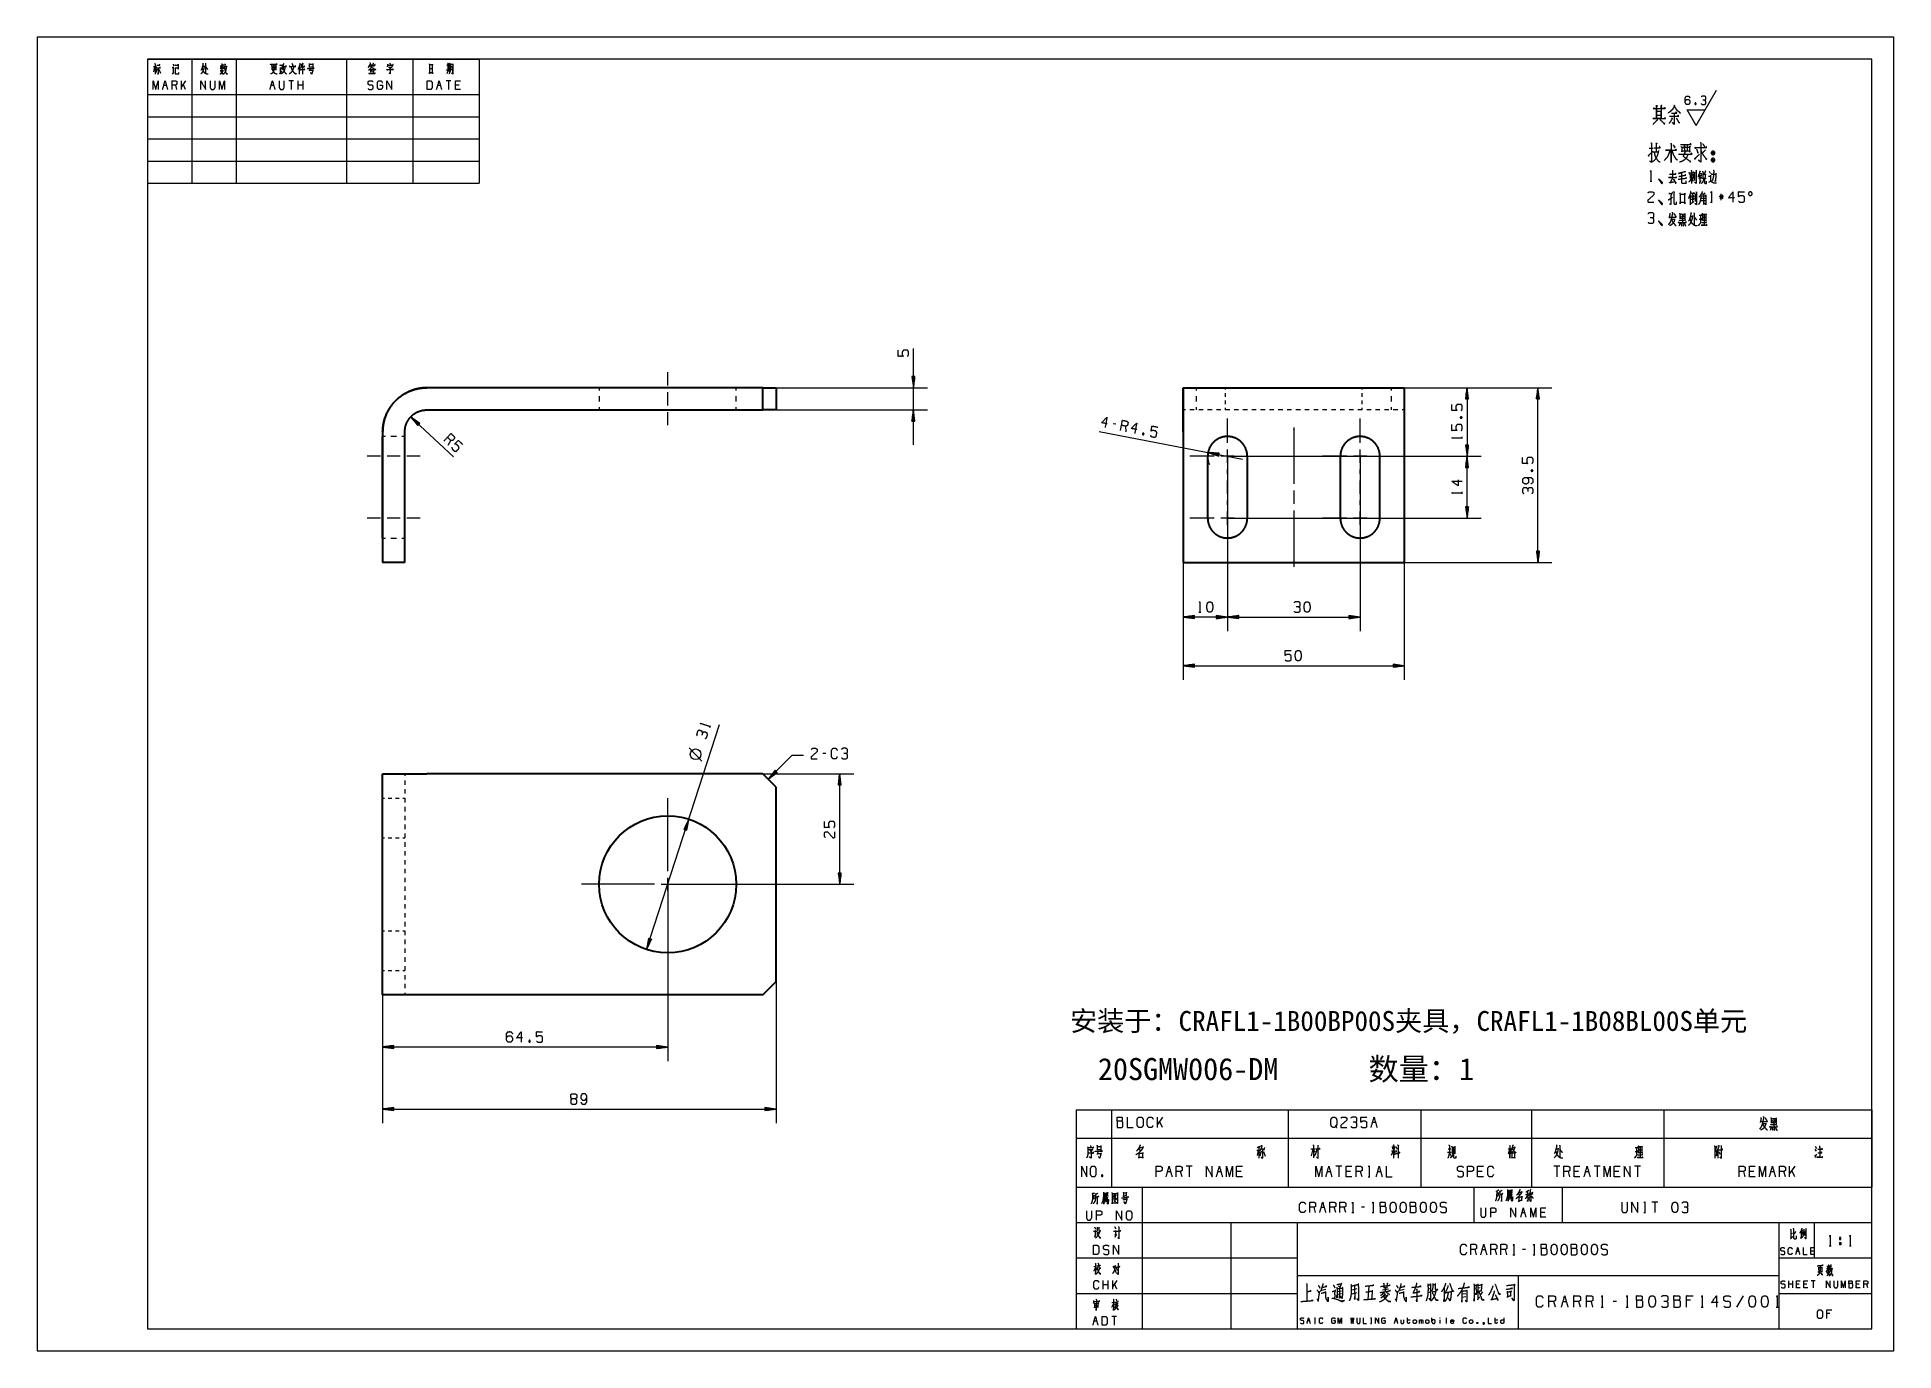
# Model space of a CAD drawing. Header units: millimetres. Extents: x 0 to 420, y 0 to 297.
import ezdxf

# ---------------------------------------------------------------- set-up
doc = ezdxf.new("R2010")
doc.units = ezdxf.units.MM
doc.layers.add('101', color=7, linetype='Continuous', true_color=0xffffff)

msp = doc.modelspace()

# ---------------------------------------------------------------- texts
at = {"layer": '101', "color": 95, "linetype": 'Continuous', "lineweight": 18, "width": 12383.9218, "attachment_point": 1}
for s, insert, char_height in [('{\\fSimSun|b0|i0|c134|p2;安装于：CRAFL1-1B00BP00S夹具，}CRAFL1-1B08BL00S{\\fSimSun|b0|i0|c134|p2;单元}', (233.64, 76.83), 4.5), ('{\\fSimSun|b0|i0|c134|p2;20SGMW006-DM      数量：1}', (239.95, 66.2), 5)]:
    msp.add_mtext(s, dxfattribs=dict(at, insert=insert, char_height=char_height))

# ---------------------------------------------------------------- linework, layer by layer
at = {"layer": '101', "color": 133, "linetype": 'Continuous', "lineweight": 18}
for p, q in [((420, 297), (0, 297)), ((0, 297), (0, 0)), ((420, 0), (420, 297)), ((25, 292), (25, 5)), ((25, 292), (25, 264)), ((25, 292), (100, 292)), ((25, 292), (100, 292)), ((415, 292), (25, 292)), ((25, 292), (100, 292)), ((35, 292), (35, 264)), ((45, 292), (45, 264)), ((70, 292), (70, 264)), ((85, 292), (85, 264)), ((100, 292), (100, 264)), ((415, 5), (415, 292)), ((25, 284), (100, 284)), ((25, 279), (100, 279)), ((25, 274), (100, 274)), ((25, 269), (100, 269)), ((25, 264), (100, 264)), ((235, 37), (235, 5)), ((235, 37), (415, 37)), ((250, 37), (250, 5)), ((325, 37), (325, 29)), ((345, 37), (345, 29)), ((235, 29), (415, 29)), ((270, 29), (270, 5)), ((285, 29), (285, 5)), ((394, 29), (394, 5)), ((402, 29), (402, 21)), ((235, 21), (285, 21)), ((394, 21), (415, 21)), ((285, 17), (394, 17)), ((335, 17), (335, 5)), ((235, 13), (285, 13)), ((394, 13), (415, 13)), ((25, 5), (415, 5)), ((235, 5), (415, 5)), ((0, 0), (420, 0))]:
    msp.add_line(p, q, dxfattribs=at)
at = {"layer": '101', "color": 72, "linetype": 'Continuous', "lineweight": 18}
for p, q in [((26.57, 290.3), (26.35, 289.18)), ((26.36, 290.36), (26.98, 290.36)), ((26.69, 290.14), (26.91, 289.66)), ((30.74, 290.88), (30.87, 290.49)), ((31.13, 290.07), (31.22, 289.97)), ((37.42, 290.41), (37.77, 290.41)), ((41.69, 290.2), (41.43, 289.78)), ((41.53, 290.78), (41.66, 290.49)), ((41.88, 290.18), (42.11, 289.91)), ((42.14, 290.82), (41.95, 290.49)), ((53.11, 290.49), (53.99, 290.49)), ((53.11, 290.14), (53.98, 290.14)), ((54.01, 290.63), (54.01, 289.56)), ((55, 290.16), (55, 288.89)), ((55.02, 290.01), (55.35, 290.01)), ((55.4, 290.82), (55.37, 289.89)), ((59.27, 290.28), (59.27, 288.65)), ((61.56, 290.86), (62.32, 290.86)), ((61.56, 290.28), (62.32, 290.28)), ((61.73, 289.91), (61.56, 289.33)), ((62.33, 291.05), (62.33, 290.09)), ((76.04, 290.67), (76.21, 290.34)), ((92.86, 289.95), (93.25, 289.95)), ((93.22, 291.13), (93.33, 290.98)), ((27.11, 289.78), (26.88, 288.91)), ((27.56, 289.76), (27.87, 288.87)), ((28.66, 286.17), (29.22, 286.17)), ((30.65, 288.62), (30.93, 289.08)), ((31.62, 285.18), (31.34, 286.17)), ((32.63, 285.18), (32.63, 287.14)), ((33.59, 287.14), (32.63, 285.78)), ((33.59, 285.18), (33.04, 286.36)), ((41.4, 289.47), (42.16, 289.47)), ((52.94, 286.17), (53.49, 286.17)), ((53.1, 289.76), (53.98, 289.76)), ((58.02, 287.14), (56.9, 287.14)), ((57.46, 287.14), (57.46, 285.18)), ((59.02, 285.18), (59.02, 287.14)), ((60.14, 286.17), (59.02, 286.17)), ((60.14, 285.18), (60.14, 287.14)), ((61.6, 289.56), (62.33, 289.56)), ((75.31, 289.52), (75.48, 289.02)), ((75.35, 289.72), (76.07, 289.72)), ((75.6, 289.62), (75.76, 289.2)), ((76.13, 289.56), (75.92, 288.89)), ((90.65, 286.17), (91.2, 286.17)), ((93.6, 287.14), (92.49, 287.14)), ((92.92, 289.33), (92.65, 288.71)), ((93.05, 287.14), (93.05, 285.18)), ((93.18, 289.37), (93.28, 289.04)), ((93.75, 288.94), (94, 288.69)), ((95.45, 286.17), (94.61, 286.17)), ((364.63, 271.89), (365.53, 271.89)), ((365.53, 271.1), (366.67, 271.1)), ((373.92, 265.85), (374.59, 265.87)), ((374.27, 265.22), (374.59, 264.45)), ((374.87, 266.55), (375.01, 266.4)), ((374.92, 266.45), (374.92, 264.57)), ((375.21, 266.9), (375.35, 266.75)), ((378.1, 265.6), (378.42, 265.6)), ((378.24, 266.67), (378.45, 266.27)), ((364.84, 264.45), (365.27, 264.45)), ((373.92, 261.29), (373.92, 259.11)), ((374.48, 260.91), (374.48, 259.64)), ((374.6, 261.34), (374.78, 260.84)), ((375.24, 262.01), (375.49, 261.94)), ((376.35, 260.61), (377.45, 260.61)), ((376.46, 261.59), (377.15, 261.59)), ((377.23, 261.79), (376.9, 261.31)), ((381.49, 260.89), (380.48, 260.89)), ((380.66, 261.36), (381.33, 260.41)), ((381.31, 261.36), (380.66, 260.41)), ((380.97, 260.16), (380.97, 261.59)), ((371.64, 256.97), (372.73, 256.97)), ((371.73, 256.7), (371.92, 256.27)), ((372.2, 256.87), (372.2, 255.12)), ((372.56, 256.7), (372.38, 256.27)), ((372.73, 257.1), (372.73, 255.87)), ((373.99, 256.47), (374.41, 256.47)), ((374.11, 259.39), (374.76, 259.81)), ((376.26, 256.75), (376.26, 254.92)), ((376.32, 260.06), (377.43, 260.06)), ((376.7, 256.27), (377.48, 256.27)), ((378.5, 259.69), (378.93, 259.69)), ((369.7, 255.85), (370.37, 255.85)), ((371.66, 256.07), (372.73, 256.07)), ((321.92, 210.92), (322.35, 211.08)), ((92.98, 204.74), (93.55, 205.84)), ((244.03, 209.47), (243.37, 209.59)), ((246.37, 207.79), (246.27, 209.03)), ((250.18, 207.51), (250.25, 207.07)), ((322.37, 206.24), (322.37, 206.66)), ((337.94, 198.92), (338.36, 199.08)), ((322.37, 193.77), (322.37, 194.19)), ((262.78, 166.98), (263.21, 166.98)), ((152.18, 140.96), (152.32, 141.36)), ((150.37, 133.32), (147.52, 136.35)), ((178.41, 135.04), (177.74, 135.04)), ((111.31, 70.23), (111.47, 69.81)), ((235, 54.46), (243, 54.46)), ((235, 54.46), (235, 48.11)), ((243, 54.46), (243, 48.11)), ((243, 54.46), (283, 54.46)), ((253.41, 50.48), (253.41, 52.85)), ((254.57, 52.85), (253.41, 51.2)), ((254.57, 50.48), (253.9, 51.9)), ((283, 54.46), (283, 48.11)), ((283, 54.46), (313, 54.46)), ((302.09, 51.68), (302.76, 51.68)), ((313, 54.46), (313, 48.11)), ((313, 54.46), (338, 54.46)), ((338, 54.46), (338, 48.11)), ((338, 54.46), (368, 54.46)), ((368, 54.46), (368, 48.11)), ((368, 54.46), (415, 54.46)), ((390.33, 51.4), (391, 51.4)), ((392.27, 52.53), (393.36, 52.53)), ((392.29, 51.62), (393.36, 51.62)), ((392.36, 52.25), (392.55, 51.83)), ((392.83, 52.43), (392.83, 50.68)), ((393.19, 52.25), (393.01, 51.83)), ((393.36, 52.65), (393.36, 51.43)), ((415, 54.46), (415, 48.11)), ((235, 48.11), (235, 37)), ((235, 48.11), (243, 48.11)), ((239.76, 46.22), (240.58, 46.22)), ((240.59, 46.45), (240.59, 45.3)), ((243, 48.11), (283, 48.11)), ((243, 48.11), (243, 37)), ((283, 48.11), (313, 48.11)), ((283, 48.11), (283, 37)), ((307.33, 46.2), (307.61, 45.62)), ((313, 48.11), (338, 48.11)), ((313, 48.11), (313, 37)), ((320.7, 46.25), (320.7, 44.55)), ((338, 48.11), (338, 37)), ((338, 48.11), (368, 48.11)), ((368, 48.11), (368, 37)), ((368, 48.11), (415, 48.11)), ((380.84, 46.45), (381.02, 46.3)), ((402.21, 46.3), (402.51, 45.75)), ((415, 48.11), (415, 37)), ((239.76, 45.53), (240.58, 45.53)), ((239.95, 45.08), (239.76, 44.38)), ((239.81, 44.65), (240.59, 44.65)), ((249.23, 45.65), (249.55, 45.17)), ((275.88, 45.4), (276.64, 45.4)), ((276.21, 45.35), (275.95, 44.13)), ((276.35, 46.08), (276.35, 43.55)), ((276.39, 45.17), (276.6, 44.7)), ((276.87, 45.12), (276.55, 44)), ((276.78, 45.68), (277.56, 45.68)), ((276.8, 45.17), (276.94, 44.95)), ((277.38, 45.08), (277.79, 43.98)), ((277.63, 45.98), (277.45, 45.35)), ((288.6, 45.62), (288.21, 44.08)), ((288.74, 45.35), (289.04, 44.9)), ((306.72, 45.25), (306.32, 44.17)), ((306.37, 45.25), (307.18, 45.25)), ((306.49, 46.18), (306.62, 45.6)), ((306.87, 45.25), (307.18, 44.77)), ((307.15, 46.18), (306.94, 45.53)), ((307.31, 45.37), (307.52, 44.92)), ((319.06, 44.95), (319.87, 44.95)), ((319.15, 45.65), (319.82, 45.65)), ((320.1, 46.03), (320.7, 46.03)), ((333.02, 45.6), (332.74, 44.45)), ((343.6, 45.68), (344.03, 45.68)), ((361.81, 45.95), (361.81, 44.13)), ((362.25, 45.48), (363.03, 45.48)), ((379.52, 46.1), (379.87, 46.1)), ((380.17, 45.6), (380.17, 43.53)), ((402.12, 45.6), (402.42, 45.12)), ((240.85, 39.81), (240.99, 39.39)), ((255.72, 40.56), (256.39, 40.56)), ((259, 39.36), (258.67, 40.56)), ((261.28, 41.74), (259.94, 41.74)), ((260.61, 41.74), (260.61, 39.36)), ((267.1, 40.56), (267.77, 40.56)), ((272.33, 40.56), (271.32, 40.56)), ((291.86, 40.56), (292.53, 40.56)), ((295.14, 41.74), (293.8, 41.74)), ((294.47, 41.74), (294.47, 39.36)), ((297.08, 40.56), (296.08, 40.56)), ((299.7, 39.36), (299.36, 40.56)), ((301.12, 41.74), (301.46, 41.74)), ((301.12, 39.36), (301.46, 39.36)), ((301.3, 41.74), (301.3, 39.36)), ((303.24, 40.56), (303.91, 40.56)), ((326.85, 40.56), (325.84, 40.56)), ((344.45, 41.74), (343.11, 41.74)), ((343.78, 41.74), (343.78, 39.36)), ((346.73, 39.36), (346.39, 40.56)), ((348.67, 40.56), (347.66, 40.56)), ((350.27, 40.56), (350.94, 40.56)), ((353.56, 41.74), (352.21, 41.74)), ((352.88, 41.74), (352.88, 39.36)), ((357.77, 40.56), (356.76, 40.56)), ((362.66, 41.74), (361.32, 41.74)), ((361.99, 41.74), (361.99, 39.36)), ((386.37, 39.36), (386.04, 40.56)), ((388.31, 40.56), (387.31, 40.56)), ((392.19, 40.56), (392.87, 40.56)), ((395.48, 39.36), (395.14, 40.56)), ((397.58, 41.74), (396.41, 40.09)), ((396.41, 39.36), (396.41, 41.74)), ((397.58, 39.36), (396.91, 40.79)), ((235, 37), (243, 37)), ((241.5, 33.66), (242.04, 33.81)), ((241.79, 35.05), (241.78, 33.74)), ((243, 37), (283, 37)), ((283, 37), (313, 37)), ((313, 37), (338, 37)), ((332.92, 34.28), (333.47, 34.43)), ((333.22, 35.67), (333.2, 34.36)), ((336.72, 35.38), (337.43, 35.58)), ((338, 37), (368, 37)), ((363.47, 33.62), (363.81, 33.62)), ((363.65, 33.62), (363.65, 31.25)), ((366.6, 33.62), (365.26, 33.62)), ((365.93, 33.62), (365.93, 31.25)), ((368, 37), (415, 37)), ((289.2, 31.25), (288.86, 32.45)), ((290.47, 32.45), (291.14, 32.45)), ((293.75, 31.25), (293.42, 32.45)), ((296.03, 31.25), (295.69, 32.45)), ((297.42, 31.25), (297.85, 31.25)), ((300.25, 32.45), (299.57, 32.45)), ((301.97, 31.25), (302.4, 31.25)), ((335.89, 31.26), (336.48, 31.26)), ((341.01, 31.26), (340.12, 31.26)), ((363.47, 31.25), (363.81, 31.25)), ((396.78, 26.5), (397.1, 26.62)), ((325.62, 21.72), (325.29, 22.92)), ((326.89, 22.92), (327.56, 22.92)), ((330.18, 21.72), (329.84, 22.92)), ((332.45, 21.72), (332.12, 22.92)), ((333.84, 21.72), (334.27, 21.72)), ((336.67, 22.92), (336, 22.92)), ((338.4, 21.72), (338.82, 21.72)), ((398.04, 22.56), (398.48, 22.56)), ((401.88, 22.56), (401.21, 22.56)), ((405.37, 23.74), (405.8, 23.74)), ((407.69, 24.46), (407.69, 23.99)), ((407.69, 24.46), (408.02, 24.46)), ((409.93, 23.74), (410.35, 23.74)), ((239.62, 19.15), (239.06, 19.01)), ((239.43, 18.9), (239.63, 18.63)), ((404.78, 18.63), (405.57, 18.79)), ((405.68, 18.57), (406.23, 18.69)), ((241.17, 13.94), (241.17, 15.91)), ((242.28, 14.94), (241.17, 14.94)), ((242.28, 13.94), (242.28, 15.91)), ((244.25, 15.91), (243.29, 14.54)), ((243.29, 13.94), (243.29, 15.91)), ((244.25, 13.94), (243.7, 15.12)), ((290.64, 13.69), (291.54, 13.94)), ((294.25, 13.42), (295.03, 13.59)), ((294.25, 12.8), (295.08, 13)), ((297.47, 12.9), (298.59, 13.18)), ((298.54, 14.01), (297.49, 13.73)), ((301.25, 14.63), (300.98, 11.62)), ((304.3, 13.8), (305.66, 14.04)), ((308.32, 13.69), (309.22, 13.94)), ((315.02, 14.01), (314.63, 13.94)), ((315, 13.25), (314.63, 13.14)), ((323.17, 12.9), (322.32, 12.8)), ((323.85, 14.45), (323.66, 14.35)), ((326.44, 14.25), (325.93, 14.18)), ((396.24, 14.25), (396.24, 15.82)), ((397.13, 15.04), (396.24, 15.04)), ((397.13, 14.25), (397.13, 15.82)), ((398.6, 15.04), (397.94, 15.04)), ((400.3, 15.04), (399.63, 15.04)), ((402.22, 15.82), (401.33, 15.82)), ((401.78, 15.82), (401.78, 14.25)), ((412.18, 15.04), (411.51, 15.04)), ((414.1, 14.25), (413.88, 15.04)), ((239.32, 10.28), (239.85, 10.36)), ((243.7, 10.96), (243.12, 10.84)), ((243.49, 10.67), (243.68, 10.43)), ((322.32, 12.14), (323.17, 12.25)), ((343.45, 9.85), (343.08, 11.17)), ((345.17, 11.17), (345.91, 11.17)), ((349.11, 9.85), (348.74, 11.17)), ((351.94, 9.85), (351.57, 11.17)), ((353.79, 9.85), (354.26, 9.85)), ((357.23, 11.17), (356.49, 11.17)), ((359.45, 9.85), (359.92, 9.85)), ((374, 11.42), (373.09, 11.42)), ((376.42, 9.85), (376.89, 9.85)), ((385.88, 12.47), (384.4, 9.85)), ((393.39, 9.85), (393.86, 9.85)), ((405.52, 8.46), (404.84, 8.46)), ((239.1, 6.79), (239.66, 6.79)), ((244.18, 7.77), (243.07, 7.77)), ((243.62, 7.77), (243.62, 5.8)), ((287.41, 6.84), (287.78, 6.84)), ((288.91, 7.48), (289.1, 7.48)), ((288.91, 6.17), (289.1, 6.17)), ((289.01, 7.48), (289.01, 6.17)), ((301.64, 7.48), (301.83, 7.48)), ((301.64, 6.17), (301.83, 6.17)), ((301.74, 7.48), (301.74, 6.17)), ((307.21, 6.84), (307.58, 6.84)), ((309.85, 7.04), (310.59, 7.04)), ((312.68, 6.17), (312.68, 7.04)), ((315.51, 6.52), (315.51, 7.48)), ((317.3, 7.04), (317.3, 6.17)), ((318.71, 7.5), (318.71, 6.17)), ((329.66, 7.04), (330.39, 7.04))]:
    msp.add_line(p, q, dxfattribs=at)
at = {"layer": '101', "color": 43, "linetype": 'Continuous', "lineweight": 18}
for p, q in [((375.07, 282.14), (375.19, 281.81)), ((375.25, 277.05), (379.86, 285.05)), ((375.25, 277.05), (373.23, 280.55)), ((373.23, 280.55), (377.27, 280.55))]:
    msp.add_line(p, q, dxfattribs=at)
at = {"layer": '101', "color": 22, "linetype": 'Continuous', "lineweight": 18}
for p, q in [((198.22, 204.81), (198.22, 226.64)), ((198.55, 220.29), (197.88, 220.29)), ((197.88, 220.29), (198.22, 217.75)), ((197.89, 220.29), (197.89, 220.26)), ((197.89, 220.29), (197.89, 220.26)), ((197.94, 220.29), (197.94, 219.87)), ((197.99, 220.29), (197.99, 219.48)), ((198.04, 220.29), (198.04, 219.1)), ((198.09, 220.29), (198.09, 218.71)), ((198.14, 220.29), (198.14, 218.33)), ((198.19, 220.29), (198.19, 217.94)), ((198.22, 217.75), (198.55, 220.29)), ((198.24, 220.29), (198.24, 217.94)), ((198.29, 220.29), (198.29, 218.33)), ((198.34, 220.29), (198.34, 218.71)), ((198.39, 220.29), (198.39, 219.1)), ((198.44, 220.29), (198.44, 219.48)), ((198.5, 220.29), (198.5, 219.87)), ((198.55, 220.29), (198.55, 220.26)), ((198.55, 220.29), (198.55, 220.26)), ((167.15, 217.75), (201.39, 217.75)), ((309.26, 217.75), (342.66, 217.75)), ((309.26, 217.75), (326.64, 217.75)), ((323.46, 217.75), (323.13, 215.21)), ((323.13, 215.21), (323.13, 215.24)), ((323.13, 215.21), (323.13, 215.24)), ((323.13, 215.21), (323.8, 215.21)), ((323.18, 215.21), (323.18, 215.63)), ((323.24, 215.21), (323.24, 216.01)), ((323.29, 215.21), (323.29, 216.4)), ((323.34, 215.21), (323.34, 216.78)), ((323.39, 215.21), (323.39, 217.17)), ((323.44, 215.21), (323.44, 217.55)), ((323.46, 217.75), (323.46, 202.25)), ((323.8, 215.21), (323.46, 217.75)), ((323.49, 215.21), (323.49, 217.55)), ((323.54, 215.21), (323.54, 217.17)), ((323.59, 215.21), (323.59, 216.78)), ((323.64, 215.21), (323.64, 216.4)), ((323.69, 215.21), (323.69, 216.01)), ((323.74, 215.21), (323.74, 215.63)), ((323.79, 215.21), (323.79, 215.24)), ((323.79, 215.21), (323.79, 215.24)), ((339.48, 217.75), (339.15, 215.21)), ((339.15, 215.21), (339.15, 215.24)), ((339.15, 215.21), (339.15, 215.24)), ((339.15, 215.21), (339.82, 215.21)), ((339.2, 215.21), (339.2, 215.63)), ((339.25, 215.21), (339.25, 216.01)), ((339.3, 215.21), (339.3, 216.4)), ((339.36, 215.21), (339.36, 216.78)), ((339.41, 215.21), (339.41, 217.17)), ((339.46, 215.21), (339.46, 217.55)), ((339.48, 178.25), (339.48, 217.75)), ((339.82, 215.21), (339.48, 217.75)), ((339.51, 215.21), (339.51, 217.55)), ((339.56, 215.21), (339.56, 217.17)), ((339.61, 215.21), (339.61, 216.78)), ((339.66, 215.21), (339.66, 216.4)), ((339.71, 215.21), (339.71, 216.01)), ((339.76, 215.21), (339.76, 215.63)), ((339.81, 215.21), (339.81, 215.24)), ((339.81, 215.21), (339.81, 215.24)), ((86.57, 209.67), (84.49, 211.16)), ((94.22, 202.09), (84.49, 211.16)), ((84.49, 211.16), (86.12, 209.18)), ((86.33, 209.41), (84.61, 211.01)), ((86.36, 209.44), (84.65, 211.04)), ((86.29, 209.37), (84.86, 210.71)), ((86.4, 209.48), (84.96, 210.82)), ((86.26, 209.33), (85.11, 210.41)), ((86.43, 209.52), (85.28, 210.59)), ((86.22, 209.3), (85.35, 210.11)), ((86.47, 209.56), (85.6, 210.37)), ((86.5, 209.59), (85.91, 210.14)), ((167.15, 212.75), (201.39, 212.75)), ((198.22, 212.75), (197.88, 210.21)), ((197.88, 210.21), (198.55, 210.21)), ((197.89, 210.21), (197.89, 210.24)), ((197.89, 210.21), (197.89, 210.24)), ((197.94, 210.21), (197.94, 210.63)), ((197.99, 210.21), (197.99, 211.01)), ((198.04, 210.21), (198.04, 211.4)), ((198.09, 210.21), (198.09, 211.78)), ((198.14, 210.21), (198.14, 212.17)), ((198.19, 210.21), (198.19, 212.55)), ((198.55, 210.21), (198.22, 212.75)), ((198.24, 210.21), (198.24, 212.55)), ((198.29, 210.21), (198.29, 212.17)), ((198.34, 210.21), (198.34, 211.78)), ((198.39, 210.21), (198.39, 211.4)), ((198.44, 210.21), (198.44, 211.01)), ((198.5, 210.21), (198.5, 210.63)), ((198.55, 210.21), (198.55, 210.24)), ((198.55, 210.21), (198.55, 210.24)), ((86.19, 209.26), (85.6, 209.81)), ((86.16, 209.22), (85.85, 209.51)), ((86.12, 209.18), (86.1, 209.21)), ((86.12, 209.18), (86.1, 209.21)), ((86.12, 209.18), (86.57, 209.67)), ((86.54, 209.63), (86.23, 209.91)), ((86.57, 209.67), (86.55, 209.69)), ((86.57, 209.67), (86.55, 209.69)), ((240.2, 207.87), (272.64, 201.59)), ((267.4, 202.95), (264.84, 203.1)), ((264.84, 203.1), (267.27, 202.29)), ((267.33, 202.6), (265.03, 203.04)), ((267.34, 202.65), (265.04, 203.09)), ((267.32, 202.55), (265.4, 202.92)), ((267.35, 202.69), (265.43, 203.07)), ((267.31, 202.5), (265.77, 202.79)), ((267.36, 202.74), (265.82, 203.04)), ((267.3, 202.45), (266.14, 202.67)), ((267.37, 202.79), (266.2, 203.02)), ((267.29, 202.4), (266.51, 202.55)), ((267.38, 202.84), (266.59, 203)), ((267.29, 202.35), (266.88, 202.43)), ((267.39, 202.89), (266.98, 202.97)), ((267.28, 202.3), (267.24, 202.3)), ((267.28, 202.3), (267.24, 202.3)), ((267.27, 202.29), (267.4, 202.95)), ((267.4, 202.94), (267.37, 202.95)), ((267.4, 202.94), (267.37, 202.95)), ((269.26, 202.25), (326.64, 202.25)), ((269.26, 202.25), (269.26, 162.71)), ((269.26, 202.25), (326.64, 202.25)), ((269.26, 202.25), (269.26, 162.71)), ((299.26, 202.25), (299.26, 162.71)), ((323.13, 204.79), (323.46, 202.25)), ((323.13, 204.79), (323.13, 204.76)), ((323.13, 204.79), (323.13, 204.76)), ((323.8, 204.79), (323.13, 204.79)), ((323.46, 202.25), (323.13, 199.71)), ((323.18, 204.79), (323.18, 204.37)), ((323.24, 204.79), (323.24, 203.98)), ((323.29, 204.79), (323.29, 203.6)), ((323.34, 204.79), (323.34, 203.21)), ((323.39, 204.79), (323.39, 202.83)), ((323.39, 199.71), (323.39, 201.67)), ((323.44, 204.79), (323.44, 202.44)), ((323.44, 199.71), (323.44, 202.05)), ((323.46, 202.25), (323.8, 204.79)), ((323.8, 199.71), (323.46, 202.25)), ((323.46, 188.25), (323.46, 202.25)), ((323.49, 204.79), (323.49, 202.44)), ((323.49, 199.71), (323.49, 202.05)), ((323.54, 204.79), (323.54, 202.83)), ((323.54, 199.71), (323.54, 201.67)), ((323.59, 204.79), (323.59, 203.21)), ((323.64, 204.79), (323.64, 203.6)), ((323.69, 204.79), (323.69, 203.98)), ((323.74, 204.79), (323.74, 204.37)), ((323.79, 204.79), (323.79, 204.76)), ((323.79, 204.79), (323.79, 204.76)), ((323.13, 199.71), (323.13, 199.74)), ((323.13, 199.71), (323.13, 199.74)), ((323.13, 199.71), (323.8, 199.71)), ((323.18, 199.71), (323.18, 200.13)), ((323.24, 199.71), (323.24, 200.51)), ((323.29, 199.71), (323.29, 200.9)), ((323.34, 199.71), (323.34, 201.28)), ((323.59, 199.71), (323.59, 201.28)), ((323.64, 199.71), (323.64, 200.9)), ((323.69, 199.71), (323.69, 200.51)), ((323.74, 199.71), (323.74, 200.13)), ((323.79, 199.71), (323.79, 199.74)), ((323.79, 199.71), (323.79, 199.74)), ((323.8, 190.79), (323.13, 190.79)), ((323.13, 190.79), (323.13, 190.76)), ((323.13, 190.79), (323.13, 190.76)), ((323.13, 190.79), (323.46, 188.25)), ((323.18, 190.79), (323.18, 190.37)), ((323.24, 190.79), (323.24, 189.98)), ((323.29, 190.79), (323.29, 189.6)), ((323.34, 190.79), (323.34, 189.21)), ((323.39, 190.79), (323.39, 188.83)), ((323.44, 190.79), (323.44, 188.44)), ((323.46, 188.25), (323.8, 190.79)), ((323.49, 190.79), (323.49, 188.44)), ((323.54, 190.79), (323.54, 188.83)), ((323.59, 190.79), (323.59, 189.21)), ((323.64, 190.79), (323.64, 189.6)), ((323.69, 190.79), (323.69, 189.98)), ((323.74, 190.79), (323.74, 190.37)), ((323.79, 190.79), (323.79, 190.76)), ((323.79, 190.79), (323.79, 190.76)), ((269.26, 188.25), (326.64, 188.25)), ((339.15, 180.79), (339.48, 178.25)), ((339.82, 180.79), (339.15, 180.79)), ((339.15, 180.79), (339.15, 180.76)), ((339.15, 180.79), (339.15, 180.76)), ((339.2, 180.79), (339.2, 180.37)), ((339.25, 180.79), (339.25, 179.98)), ((339.3, 180.79), (339.3, 179.6)), ((339.36, 180.79), (339.36, 179.21)), ((339.41, 180.79), (339.41, 178.83)), ((339.46, 180.79), (339.46, 178.44)), ((339.48, 178.25), (339.82, 180.79)), ((339.51, 180.79), (339.51, 178.44)), ((339.56, 180.79), (339.56, 178.83)), ((339.61, 180.79), (339.61, 179.21)), ((339.66, 180.79), (339.66, 179.6)), ((339.71, 180.79), (339.71, 179.98)), ((339.76, 180.79), (339.76, 180.37)), ((339.81, 180.79), (339.81, 180.76)), ((339.81, 180.79), (339.81, 180.76)), ((259.26, 178.25), (259.26, 162.71)), ((259.26, 178.25), (259.26, 151.72)), ((309.26, 178.25), (342.66, 178.25)), ((309.26, 178.25), (309.26, 151.72)), ((261.8, 166.22), (259.26, 165.88)), ((269.26, 165.88), (259.26, 165.88)), ((259.26, 165.88), (261.8, 165.55)), ((261.8, 165.91), (259.46, 165.91)), ((261.8, 165.86), (259.46, 165.86)), ((261.8, 165.96), (259.84, 165.96)), ((261.8, 165.81), (259.84, 165.81)), ((261.8, 166.01), (260.23, 166.01)), ((261.8, 165.76), (260.23, 165.76)), ((261.8, 166.06), (260.61, 166.06)), ((261.8, 165.71), (260.61, 165.71)), ((261.8, 166.11), (261, 166.11)), ((261.8, 165.66), (261, 165.66)), ((261.8, 166.16), (261.38, 166.16)), ((261.8, 165.6), (261.38, 165.6)), ((261.8, 166.21), (261.77, 166.21)), ((261.8, 166.21), (261.77, 166.21)), ((261.8, 165.55), (261.77, 165.55)), ((261.8, 165.55), (261.77, 165.55)), ((261.8, 165.55), (261.8, 166.22)), ((269.26, 165.88), (266.72, 166.22)), ((266.72, 166.22), (266.72, 165.55)), ((266.72, 166.21), (266.75, 166.21)), ((266.72, 166.21), (266.75, 166.21)), ((266.72, 166.16), (267.14, 166.16)), ((266.72, 166.11), (267.53, 166.11)), ((266.72, 166.06), (267.91, 166.06)), ((266.72, 166.01), (268.3, 166.01)), ((266.72, 165.96), (268.68, 165.96)), ((266.72, 165.91), (269.07, 165.91)), ((266.72, 165.55), (269.26, 165.88)), ((266.72, 165.86), (269.07, 165.86)), ((266.72, 165.81), (268.68, 165.81)), ((266.72, 165.76), (268.3, 165.76)), ((266.72, 165.71), (267.91, 165.71)), ((266.72, 165.66), (267.53, 165.66)), ((266.72, 165.6), (267.14, 165.6)), ((266.72, 165.55), (266.75, 165.55)), ((266.72, 165.55), (266.75, 165.55)), ((271.8, 166.22), (269.26, 165.88)), ((269.26, 165.88), (271.8, 165.55)), ((269.26, 165.88), (299.26, 165.88)), ((271.8, 165.91), (269.46, 165.91)), ((271.8, 165.86), (269.46, 165.86)), ((271.8, 165.96), (269.84, 165.96)), ((271.8, 165.81), (269.84, 165.81)), ((271.8, 166.01), (270.23, 166.01)), ((271.8, 165.76), (270.23, 165.76)), ((271.8, 166.06), (270.61, 166.06)), ((271.8, 165.71), (270.61, 165.71)), ((271.8, 166.11), (271, 166.11)), ((271.8, 165.66), (271, 165.66)), ((271.8, 166.16), (271.38, 166.16)), ((271.8, 165.6), (271.38, 165.6)), ((271.8, 166.21), (271.77, 166.21)), ((271.8, 166.21), (271.77, 166.21)), ((271.8, 165.55), (271.77, 165.55)), ((271.8, 165.55), (271.77, 165.55)), ((271.8, 165.55), (271.8, 166.22)), ((296.72, 166.22), (296.72, 165.55)), ((299.26, 165.88), (296.72, 166.22)), ((296.72, 166.21), (296.75, 166.21)), ((296.72, 166.21), (296.75, 166.21)), ((296.72, 166.16), (297.14, 166.16)), ((296.72, 166.11), (297.53, 166.11)), ((296.72, 166.06), (297.91, 166.06)), ((296.72, 166.01), (298.3, 166.01)), ((296.72, 165.96), (298.68, 165.96)), ((296.72, 165.91), (299.07, 165.91)), ((296.72, 165.55), (299.26, 165.88)), ((296.72, 165.86), (299.07, 165.86)), ((296.72, 165.81), (298.68, 165.81)), ((296.72, 165.76), (298.3, 165.76)), ((296.72, 165.71), (297.91, 165.71)), ((296.72, 165.66), (297.53, 165.66)), ((296.72, 165.6), (297.14, 165.6)), ((296.72, 165.55), (296.75, 165.55)), ((296.72, 165.55), (296.75, 165.55)), ((261.8, 155.23), (259.26, 154.89)), ((259.26, 154.89), (309.26, 154.89)), ((259.26, 154.89), (261.8, 154.56)), ((261.8, 154.92), (259.46, 154.92)), ((261.8, 154.87), (259.46, 154.87)), ((261.8, 154.97), (259.84, 154.97)), ((261.8, 154.81), (259.84, 154.81)), ((261.8, 155.02), (260.23, 155.02)), ((261.8, 154.76), (260.23, 154.76)), ((261.8, 155.07), (260.61, 155.07)), ((261.8, 154.71), (260.61, 154.71)), ((261.8, 155.12), (261, 155.12)), ((261.8, 154.66), (261, 154.66)), ((261.8, 155.17), (261.38, 155.17)), ((261.8, 154.61), (261.38, 154.61)), ((261.8, 155.22), (261.77, 155.22)), ((261.8, 155.22), (261.77, 155.22)), ((261.8, 154.56), (261.77, 154.56)), ((261.8, 154.56), (261.77, 154.56)), ((261.8, 154.56), (261.8, 155.23)), ((306.72, 155.23), (306.72, 154.56)), ((309.26, 154.89), (306.72, 155.23)), ((306.72, 155.22), (306.75, 155.22)), ((306.72, 155.22), (306.75, 155.22)), ((306.72, 155.17), (307.14, 155.17)), ((306.72, 155.12), (307.53, 155.12)), ((306.72, 155.07), (307.91, 155.07)), ((306.72, 155.02), (308.3, 155.02)), ((306.72, 154.97), (308.68, 154.97)), ((306.72, 154.92), (309.07, 154.92)), ((306.72, 154.56), (309.26, 154.89)), ((306.72, 154.87), (309.07, 154.87)), ((306.72, 154.81), (308.68, 154.81)), ((306.72, 154.76), (308.3, 154.76)), ((306.72, 154.71), (307.91, 154.71)), ((306.72, 154.66), (307.53, 154.66)), ((306.72, 154.61), (307.14, 154.61)), ((306.72, 154.56), (306.75, 154.56)), ((306.72, 154.56), (306.75, 154.56)), ((137.86, 90.73), (154.39, 141.64)), ((170.82, 134.65), (165.39, 129.23)), ((170.82, 134.65), (173.36, 134.65)), ((164.15, 130.47), (184.71, 130.47)), ((166.95, 131.26), (165.39, 129.23)), ((165.39, 129.23), (167.42, 130.79)), ((167.17, 131.04), (165.51, 129.38)), ((167.21, 131), (165.55, 129.34)), ((167.13, 131.08), (165.75, 129.69)), ((167.24, 130.97), (165.85, 129.58)), ((167.1, 131.11), (165.98, 130)), ((167.28, 130.93), (166.16, 129.82)), ((167.06, 131.15), (166.22, 130.31)), ((167.03, 131.18), (166.46, 130.62)), ((167.31, 130.9), (166.47, 130.05)), ((166.99, 131.22), (166.69, 130.92)), ((167.35, 130.86), (166.78, 130.29)), ((166.95, 131.26), (166.93, 131.23)), ((166.95, 131.26), (166.93, 131.23)), ((167.42, 130.79), (166.95, 131.26)), ((167.39, 130.82), (167.09, 130.53)), ((167.42, 130.79), (167.4, 130.77)), ((167.42, 130.79), (167.4, 130.77)), ((181.54, 130.47), (181.21, 127.93)), ((181.51, 127.93), (181.51, 130.28)), ((181.87, 127.93), (181.54, 130.47)), ((181.54, 105.47), (181.54, 130.47)), ((181.57, 127.93), (181.57, 130.28)), ((181.21, 127.93), (181.21, 127.96)), ((181.21, 127.93), (181.21, 127.96)), ((181.21, 127.93), (181.87, 127.93)), ((181.26, 127.93), (181.26, 128.35)), ((181.31, 127.93), (181.31, 128.74)), ((181.36, 127.93), (181.36, 129.12)), ((181.41, 127.93), (181.41, 129.51)), ((181.46, 127.93), (181.46, 129.89)), ((181.62, 127.93), (181.62, 129.89)), ((181.67, 127.93), (181.67, 129.51)), ((181.72, 127.93), (181.72, 129.12)), ((181.77, 127.93), (181.77, 128.74)), ((181.82, 127.93), (181.82, 128.35)), ((181.87, 127.93), (181.87, 127.96)), ((181.87, 127.93), (181.87, 127.96)), ((147.43, 120.21), (146.33, 117.9)), ((146.33, 117.9), (146.34, 117.93)), ((146.33, 117.9), (146.34, 117.93)), ((146.33, 117.9), (146.97, 117.7)), ((146.38, 117.89), (146.51, 118.28)), ((146.43, 117.87), (146.68, 118.63)), ((146.48, 117.85), (146.85, 118.98)), ((146.53, 117.84), (147.01, 119.34)), ((146.57, 117.82), (147.18, 119.69)), ((146.62, 117.81), (147.35, 120.04)), ((146.67, 117.79), (147.4, 120.02)), ((146.72, 117.78), (147.33, 119.64)), ((146.77, 117.76), (147.25, 119.26)), ((146.82, 117.74), (147.18, 118.88)), ((146.86, 117.73), (147.11, 118.49)), ((146.91, 117.71), (147.04, 118.11)), ((146.96, 117.7), (146.97, 117.73)), ((146.96, 117.7), (146.97, 117.73)), ((146.97, 117.7), (147.43, 120.21)), ((142.64, 105.47), (142.64, 65.51)), ((142.64, 105.47), (184.71, 105.47)), ((181.87, 108.01), (181.21, 108.01)), ((181.21, 108.01), (181.21, 107.98)), ((181.21, 108.01), (181.21, 107.98)), ((181.21, 108.01), (181.54, 105.47)), ((181.26, 108.01), (181.26, 107.59)), ((181.31, 108.01), (181.31, 107.21)), ((181.36, 108.01), (181.36, 106.82)), ((181.41, 108.01), (181.41, 106.44)), ((181.46, 108.01), (181.46, 106.05)), ((181.51, 108.01), (181.51, 105.67)), ((181.54, 105.47), (181.87, 108.01)), ((181.57, 108.01), (181.57, 105.67)), ((181.62, 108.01), (181.62, 106.05)), ((181.67, 108.01), (181.67, 106.44)), ((181.72, 108.01), (181.72, 106.82)), ((181.77, 108.01), (181.77, 107.21)), ((181.82, 108.01), (181.82, 107.59)), ((181.87, 108.01), (181.87, 107.98)), ((181.87, 108.01), (181.87, 107.98)), ((138.32, 93.25), (137.86, 90.73)), ((137.86, 90.73), (138.96, 93.04)), ((138.62, 93.15), (137.89, 90.92)), ((138.67, 93.14), (137.94, 90.91)), ((138.57, 93.17), (137.96, 91.3)), ((138.52, 93.18), (138.04, 91.69)), ((138.47, 93.2), (138.11, 92.07)), ((138.72, 93.12), (138.11, 91.26)), ((138.43, 93.22), (138.18, 92.45)), ((138.38, 93.23), (138.25, 92.83)), ((138.76, 93.11), (138.28, 91.61)), ((138.96, 93.04), (138.32, 93.25)), ((138.33, 93.25), (138.32, 93.22)), ((138.33, 93.25), (138.32, 93.22)), ((138.81, 93.09), (138.44, 91.96)), ((138.86, 93.08), (138.61, 92.31)), ((138.91, 93.06), (138.78, 92.66)), ((138.96, 93.04), (138.95, 93.01)), ((138.96, 93.04), (138.95, 93.01)), ((78.15, 80.47), (78.15, 51.49)), ((78.15, 80.47), (78.15, 65.51)), ((167.15, 83.47), (167.15, 51.49)), ((80.69, 69.02), (78.15, 68.69)), ((78.15, 68.69), (80.69, 68.36)), ((142.64, 68.69), (78.15, 68.69)), ((80.69, 68.72), (78.34, 68.72)), ((80.69, 68.66), (78.34, 68.66)), ((80.69, 68.77), (78.72, 68.77)), ((80.69, 68.61), (78.72, 68.61)), ((80.69, 68.82), (79.11, 68.82)), ((80.69, 68.56), (79.11, 68.56)), ((80.69, 68.87), (79.5, 68.87)), ((80.69, 68.51), (79.5, 68.51)), ((80.69, 68.92), (79.88, 68.92)), ((80.69, 68.46), (79.88, 68.46)), ((80.69, 68.97), (80.27, 68.97)), ((80.69, 68.41), (80.27, 68.41)), ((80.69, 69.02), (80.65, 69.02)), ((80.69, 69.02), (80.65, 69.02)), ((80.69, 68.36), (80.65, 68.36)), ((80.69, 68.36), (80.65, 68.36)), ((80.69, 68.36), (80.69, 69.02)), ((142.64, 68.69), (140.1, 69.02)), ((140.1, 69.02), (140.1, 68.36)), ((140.1, 69.02), (140.14, 69.02)), ((140.1, 69.02), (140.14, 69.02)), ((140.1, 68.97), (140.52, 68.97)), ((140.1, 68.92), (140.91, 68.92)), ((140.1, 68.87), (141.29, 68.87)), ((140.1, 68.82), (141.68, 68.82)), ((140.1, 68.77), (142.07, 68.77)), ((140.1, 68.72), (142.45, 68.72)), ((140.1, 68.36), (142.64, 68.69)), ((140.1, 68.66), (142.45, 68.66)), ((140.1, 68.61), (142.07, 68.61)), ((140.1, 68.56), (141.68, 68.56)), ((140.1, 68.51), (141.29, 68.51)), ((140.1, 68.46), (140.91, 68.46)), ((140.1, 68.41), (140.52, 68.41)), ((140.1, 68.36), (140.14, 68.36)), ((140.1, 68.36), (140.14, 68.36)), ((80.69, 55), (78.15, 54.67)), ((78.15, 54.67), (167.15, 54.67)), ((78.15, 54.67), (80.69, 54.34)), ((80.69, 54.69), (78.34, 54.69)), ((80.69, 54.64), (78.34, 54.64)), ((80.69, 54.75), (78.72, 54.75)), ((80.69, 54.8), (79.11, 54.8)), ((80.69, 54.85), (79.5, 54.85)), ((80.69, 54.9), (79.88, 54.9)), ((80.69, 54.95), (80.27, 54.95)), ((80.69, 55), (80.65, 55)), ((80.69, 55), (80.65, 55)), ((80.69, 54.34), (80.69, 55)), ((167.15, 54.67), (164.61, 55)), ((164.61, 55), (164.64, 55)), ((164.61, 55), (164.64, 55)), ((164.61, 55), (164.61, 54.34)), ((164.61, 54.95), (165.02, 54.95)), ((164.61, 54.9), (165.41, 54.9)), ((164.61, 54.85), (165.79, 54.85)), ((164.61, 54.8), (166.18, 54.8)), ((164.61, 54.75), (166.57, 54.75)), ((164.61, 54.69), (166.95, 54.69)), ((164.61, 54.34), (167.15, 54.67)), ((164.61, 54.64), (166.95, 54.64)), ((80.69, 54.59), (78.72, 54.59)), ((80.69, 54.54), (79.11, 54.54)), ((80.69, 54.49), (79.5, 54.49)), ((80.69, 54.44), (79.88, 54.44)), ((80.69, 54.39), (80.27, 54.39)), ((80.69, 54.34), (80.65, 54.34)), ((80.69, 54.34), (80.65, 54.34)), ((164.61, 54.59), (166.57, 54.59)), ((164.61, 54.54), (166.18, 54.54)), ((164.61, 54.49), (165.79, 54.49)), ((164.61, 54.44), (165.41, 54.44)), ((164.61, 54.39), (165.02, 54.39)), ((164.61, 54.34), (164.64, 54.34)), ((164.61, 54.34), (164.64, 54.34))]:
    msp.add_line(p, q, dxfattribs=at)
at = {"layer": '101', "color": 151, "linetype": 'Continuous', "lineweight": 18}
for p, q in [((142.64, 218.25), (142.64, 221.25)), ((142.64, 213.75), (142.64, 216.75)), ((142.64, 209.25), (142.64, 212.25)), ((269.26, 205.25), (269.26, 210.75)), ((299.26, 205.25), (299.26, 210.75)), ((77.65, 202.25), (74.65, 202.25)), ((82.15, 202.25), (79.15, 202.25)), ((86.65, 202.25), (83.65, 202.25)), ((266.26, 202.25), (260.76, 202.25)), ((270.76, 202.25), (267.76, 202.25)), ((269.26, 200.75), (269.26, 203.75)), ((272.26, 202.25), (277.76, 202.25)), ((296.26, 202.25), (290.76, 202.25)), ((300.76, 202.25), (297.76, 202.25)), ((299.26, 200.75), (299.26, 203.75)), ((302.26, 202.25), (307.76, 202.25)), ((269.26, 198.25), (269.26, 199.25)), ((299.26, 198.25), (299.26, 199.25)), ((269.26, 193.75), (269.26, 196.75)), ((284.26, 194.5), (284.26, 191.5)), ((299.26, 193.75), (299.26, 196.75)), ((269.26, 191.25), (269.26, 192.25)), ((269.26, 186.75), (269.26, 189.75)), ((299.26, 191.25), (299.26, 192.25)), ((299.26, 186.75), (299.26, 189.75)), ((77.65, 188.25), (74.65, 188.25)), ((82.15, 188.25), (79.15, 188.25)), ((86.65, 188.25), (83.65, 188.25)), ((266.26, 188.25), (260.76, 188.25)), ((270.76, 188.25), (267.76, 188.25)), ((269.26, 185.25), (269.26, 179.75)), ((272.26, 188.25), (277.76, 188.25)), ((296.26, 188.25), (290.76, 188.25)), ((300.76, 188.25), (297.76, 188.25)), ((299.26, 185.25), (299.26, 179.75)), ((302.26, 188.25), (307.76, 188.25)), ((142.64, 108.47), (142.64, 124.97)), ((139.64, 105.47), (123.14, 105.47)), ((141.14, 105.47), (144.14, 105.47)), ((142.64, 103.97), (142.64, 106.97)), ((145.64, 105.47), (162.14, 105.47)), ((142.64, 102.47), (142.64, 85.97))]:
    msp.add_line(p, q, dxfattribs=at)
at = {"layer": '101', "color": 53, "linetype": 'Continuous', "lineweight": 18}
for p, q in [((88.14, 217.75), (88.14, 217.75)), ((88.14, 217.75), (88.14, 217.75)), ((127.14, 217.75), (127.14, 217.12)), ((127.14, 215.87), (127.14, 214.62)), ((158.14, 217.12), (158.14, 217.75)), ((158.14, 214.62), (158.14, 215.87)), ((164.15, 217.75), (164.15, 217.33)), ((164.15, 216.5), (164.15, 215.66)), ((164.15, 214.83), (164.15, 214)), ((167.15, 217.12), (167.15, 217.75)), ((167.15, 214.62), (167.15, 215.87)), ((262.26, 217.12), (262.26, 217.75)), ((262.26, 214.62), (262.26, 215.87)), ((268.76, 217.75), (268.76, 217.33)), ((268.76, 216.5), (268.76, 215.66)), ((268.76, 214.83), (268.76, 214)), ((299.76, 217.33), (299.76, 217.75)), ((299.76, 215.66), (299.76, 216.5)), ((299.76, 214), (299.76, 214.83)), ((306.26, 217.75), (306.26, 217.12)), ((306.26, 215.87), (306.26, 214.62)), ((309.26, 217.12), (309.26, 217.75)), ((309.26, 214.62), (309.26, 215.87)), ((84.98, 211.61), (84.29, 210.91)), ((88.14, 212.75), (87.66, 212.69)), ((88.14, 212.75), (88.14, 212.75)), ((88.14, 212.75), (88.14, 212.75)), ((127.14, 213.37), (127.14, 212.75)), ((158.14, 212.75), (158.14, 213.37)), ((164.15, 213.16), (164.15, 212.75)), ((167.15, 212.75), (167.15, 213.37)), ((259.76, 212.75), (259.26, 212.75)), ((261.76, 212.75), (260.76, 212.75)), ((262.26, 212.75), (262.26, 213.37)), ((263.76, 212.75), (262.76, 212.75)), ((265.76, 212.75), (264.76, 212.75)), ((267.76, 212.75), (266.76, 212.75)), ((268.76, 213.16), (268.76, 212.75)), ((269.76, 212.75), (268.76, 212.75)), ((271.76, 212.75), (270.76, 212.75)), ((273.76, 212.75), (272.76, 212.75)), ((275.76, 212.75), (274.76, 212.75)), ((277.76, 212.75), (276.76, 212.75)), ((279.76, 212.75), (278.76, 212.75)), ((281.76, 212.75), (280.76, 212.75)), ((283.76, 212.75), (282.76, 212.75)), ((285.76, 212.75), (284.76, 212.75)), ((287.76, 212.75), (286.76, 212.75)), ((289.76, 212.75), (288.76, 212.75)), ((291.76, 212.75), (290.76, 212.75)), ((293.76, 212.75), (292.76, 212.75)), ((295.76, 212.75), (294.76, 212.75)), ((297.76, 212.75), (296.76, 212.75)), ((299.76, 212.75), (298.76, 212.75)), ((299.76, 212.75), (299.76, 213.16)), ((301.76, 212.75), (300.76, 212.75)), ((303.76, 212.75), (302.76, 212.75)), ((305.76, 212.75), (304.76, 212.75)), ((306.26, 213.37), (306.26, 212.75)), ((307.76, 212.75), (306.76, 212.75)), ((309.26, 212.75), (308.76, 212.75)), ((309.26, 212.75), (309.26, 213.37)), ((78.77, 206.75), (78.15, 206.75)), ((81.27, 206.75), (80.02, 206.75)), ((83.15, 206.75), (82.52, 206.75)), ((83.2, 208.23), (83.15, 207.75)), ((83.15, 207.75), (83.15, 207.26)), ((83.15, 206.27), (83.15, 205.29)), ((269.26, 206.75), (268.82, 206.7)), ((299.26, 206.75), (298.82, 206.7)), ((309.26, 207.75), (309.26, 208.37)), ((309.26, 207.26), (309.26, 207.75)), ((309.26, 205.29), (309.26, 206.27)), ((83.15, 204.31), (83.15, 203.32)), ((83.15, 202.7), (83.15, 202.25)), ((83.15, 202.7), (83.15, 202.25)), ((83.15, 202.25), (83.15, 202.7)), ((83.15, 202.25), (83.15, 202.7)), ((83.15, 202.34), (83.15, 201.36)), ((83.15, 201.75), (83.15, 202.25)), ((83.15, 202.25), (83.15, 201.75)), ((83.15, 201.75), (83.15, 202.25)), ((83.15, 202.25), (83.15, 201.75)), ((264.81, 202.69), (264.76, 202.25)), ((264.76, 202.25), (264.76, 201.75)), ((266.41, 205.72), (265.79, 205.1)), ((294.81, 202.69), (294.76, 202.25)), ((294.76, 202.25), (294.76, 201.75)), ((296.41, 205.72), (295.79, 205.1)), ((309.26, 203.32), (309.26, 204.31)), ((309.26, 201.36), (309.26, 202.34)), ((83.15, 200.75), (83.15, 199.75)), ((83.15, 199.75), (83.15, 200.75)), ((83.15, 199.75), (83.15, 200.75)), ((83.15, 200.75), (83.15, 199.75)), ((83.15, 200.37), (83.15, 199.39)), ((83.15, 197.75), (83.15, 198.75)), ((83.15, 198.75), (83.15, 197.75)), ((83.15, 197.75), (83.15, 198.75)), ((83.15, 198.75), (83.15, 197.75)), ((83.15, 198.41), (83.15, 197.42)), ((264.76, 200.75), (264.76, 199.75)), ((264.76, 198.75), (264.76, 197.75)), ((294.76, 200.75), (294.76, 199.75)), ((294.76, 198.75), (294.76, 197.75)), ((309.26, 199.39), (309.26, 200.37)), ((309.26, 197.42), (309.26, 198.41)), ((83.15, 195.75), (83.15, 196.75)), ((83.15, 196.75), (83.15, 195.75)), ((83.15, 195.75), (83.15, 196.75)), ((83.15, 196.75), (83.15, 195.75)), ((83.15, 196.44), (83.15, 195.46)), ((83.15, 193.75), (83.15, 194.75)), ((83.15, 194.75), (83.15, 193.75)), ((83.15, 193.75), (83.15, 194.75)), ((83.15, 194.75), (83.15, 193.75)), ((83.15, 194.47), (83.15, 193.49)), ((264.76, 196.75), (264.76, 195.75)), ((264.76, 194.75), (264.76, 193.75)), ((294.76, 196.75), (294.76, 195.75)), ((294.76, 194.75), (294.76, 193.75)), ((309.26, 195.46), (309.26, 196.44)), ((309.26, 193.49), (309.26, 194.47)), ((83.15, 192.75), (83.15, 191.75)), ((83.15, 191.75), (83.15, 192.75)), ((83.15, 191.75), (83.15, 192.75)), ((83.15, 192.75), (83.15, 191.75)), ((83.15, 192.51), (83.15, 191.52)), ((83.15, 190.75), (83.15, 189.75)), ((83.15, 189.75), (83.15, 190.75)), ((83.15, 189.75), (83.15, 190.75)), ((83.15, 190.75), (83.15, 189.75)), ((83.15, 190.54), (83.15, 189.56)), ((264.76, 192.75), (264.76, 191.75)), ((264.76, 190.75), (264.76, 189.75)), ((294.76, 192.75), (294.76, 191.75)), ((294.76, 190.75), (294.76, 189.75)), ((309.26, 191.52), (309.26, 192.51)), ((309.26, 189.56), (309.26, 190.54)), ((83.15, 188.25), (83.15, 188.75)), ((83.15, 188.25), (83.15, 188.75)), ((83.15, 188.75), (83.15, 188.25)), ((83.15, 188.75), (83.15, 188.25)), ((83.15, 188.57), (83.15, 187.59)), ((83.15, 187.69), (83.15, 188.25)), ((83.15, 188.25), (83.15, 187.69)), ((83.15, 188.25), (83.15, 187.8)), ((83.15, 187.8), (83.15, 188.25)), ((83.15, 186.61), (83.15, 185.62)), ((264.76, 188.75), (264.76, 188.25)), ((264.76, 188.25), (264.81, 187.81)), ((265.79, 185.4), (266.41, 184.77)), ((294.76, 188.75), (294.76, 188.25)), ((294.76, 188.25), (294.81, 187.81)), ((295.79, 185.4), (296.41, 184.77)), ((309.26, 187.59), (309.26, 188.57)), ((309.26, 185.62), (309.26, 186.61)), ((78.15, 183.75), (78.77, 183.75)), ((80.02, 183.75), (81.27, 183.75)), ((82.52, 183.75), (83.15, 183.75)), ((83.15, 184.64), (83.15, 183.66)), ((83.15, 182.67), (83.15, 181.69)), ((83.15, 180.71), (83.15, 179.72)), ((268.82, 183.8), (269.26, 183.75)), ((298.82, 183.8), (299.26, 183.75)), ((309.26, 183.66), (309.26, 184.64)), ((309.26, 181.69), (309.26, 182.67)), ((309.26, 179.72), (309.26, 180.71)), ((83.15, 178.74), (83.15, 178.25)), ((309.26, 178.25), (309.26, 178.74)), ((83.15, 130.47), (83.15, 129.97)), ((83.15, 128.97), (83.15, 127.97)), ((83.15, 126.97), (83.15, 125.97)), ((78.15, 124.97), (78.56, 124.97)), ((79.4, 124.97), (80.23, 124.97)), ((81.06, 124.97), (81.9, 124.97)), ((82.73, 124.97), (83.15, 124.97)), ((83.15, 124.97), (83.15, 123.97)), ((83.15, 122.97), (83.15, 121.97)), ((83.15, 120.97), (83.15, 119.97)), ((83.15, 118.97), (83.15, 117.97)), ((78.15, 115.97), (78.56, 115.97)), ((79.4, 115.97), (80.23, 115.97)), ((81.06, 115.97), (81.9, 115.97)), ((82.73, 115.97), (83.15, 115.97)), ((83.15, 116.97), (83.15, 115.97)), ((83.15, 114.97), (83.15, 113.97)), ((83.15, 112.97), (83.15, 111.97)), ((83.15, 110.97), (83.15, 109.97)), ((83.15, 108.97), (83.15, 107.97)), ((83.15, 106.97), (83.15, 105.97)), ((83.15, 104.97), (83.15, 103.97)), ((83.15, 102.97), (83.15, 101.97)), ((83.15, 100.97), (83.15, 99.97)), ((83.15, 98.97), (83.15, 97.97)), ((83.15, 96.97), (83.15, 95.97)), ((78.15, 94.97), (78.56, 94.97)), ((79.4, 94.97), (80.23, 94.97)), ((81.06, 94.97), (81.9, 94.97)), ((82.73, 94.97), (83.15, 94.97)), ((83.15, 94.97), (83.15, 93.97)), ((83.15, 92.97), (83.15, 91.97)), ((83.15, 90.97), (83.15, 89.97)), ((83.15, 88.97), (83.15, 87.97)), ((78.15, 85.97), (78.56, 85.97)), ((79.4, 85.97), (80.23, 85.97)), ((81.06, 85.97), (81.9, 85.97)), ((82.73, 85.97), (83.15, 85.97)), ((83.15, 86.97), (83.15, 85.97)), ((83.15, 84.97), (83.15, 83.97)), ((83.15, 82.97), (83.15, 81.97)), ((83.15, 80.97), (83.15, 80.47))]:
    msp.add_line(p, q, dxfattribs=at)
at = {"layer": '101', "color": 251, "linetype": 'Continuous', "lineweight": 25}
for p, q in [((164.15, 217.75), (88.14, 217.75)), ((164.15, 212.75), (164.15, 217.75)), ((164.15, 217.75), (167.15, 217.75)), ((167.15, 217.75), (167.15, 212.75)), ((259.26, 217.75), (309.26, 217.75)), ((259.26, 217.75), (259.26, 217.75)), ((259.26, 217.75), (259.26, 212.75)), ((88.14, 212.75), (164.15, 212.75)), ((167.15, 212.75), (164.15, 212.75)), ((259.26, 212.75), (259.26, 212.75)), ((78.15, 207.75), (78.15, 178.25)), ((78.15, 207.75), (78.15, 178.25)), ((83.15, 178.25), (83.15, 207.75)), ((259.26, 207.75), (259.26, 178.25)), ((259.26, 207.75), (259.26, 178.25)), ((309.26, 207.75), (309.26, 178.25)), ((78.15, 202.25), (78.15, 188.25)), ((78.15, 202.25), (78.15, 188.25)), ((78.15, 188.25), (78.15, 202.25)), ((78.15, 188.25), (78.15, 202.25)), ((264.76, 202.25), (264.76, 188.25)), ((273.76, 188.25), (273.76, 202.25)), ((273.76, 188.25), (273.76, 202.25)), ((294.76, 202.25), (294.76, 188.25)), ((303.76, 188.25), (303.76, 202.25)), ((303.76, 188.25), (303.76, 202.25)), ((83.15, 178.25), (78.15, 178.25)), ((78.15, 178.25), (78.15, 178.25)), ((259.26, 178.25), (309.26, 178.25)), ((259.26, 178.25), (259.26, 178.25)), ((78.15, 80.47), (78.15, 130.47)), ((164.15, 130.47), (88.14, 130.47)), ((167.15, 127.47), (164.15, 130.47)), ((167.15, 83.47), (167.15, 127.47)), ((164.15, 80.47), (88.14, 80.47)), ((164.15, 80.47), (167.15, 83.47))]:
    msp.add_line(p, q, dxfattribs=at)
at = {"layer": '101', "color": 72, "linetype": 'Continuous', "lineweight": 18}
msp.add_circle((148.95, 134.87), 1.2, dxfattribs=at)
at = {"layer": '101', "color": 251, "linetype": 'Continuous', "lineweight": 25}
msp.add_circle((142.64, 105.47), 15.5, dxfattribs=at)
at = {"layer": '101', "color": 22, "linetype": 'Continuous', "lineweight": 18}
msp.add_arc((269.26, 202.25), 4.5, 180.0011, 204.25, dxfattribs=at)
at = {"layer": '101', "color": 72, "linetype": 'Continuous', "lineweight": 18}
for points, knots in [([(26.57, 291.07), (26.67, 290.94), (26.67, 288.6)], [0, 0, 0.064393, 1, 1]), ([(26.92, 290.07), (27.87, 290.07), (27.81, 290.24), (27.74, 290.09)], [0, 0, 0.737857, 0.874089, 1, 1]), ([(27.1, 290.69), (27.73, 290.69), (27.68, 290.82), (27.64, 290.74)], [0, 0, 0.736257, 0.890366, 1, 1]), ([(27.36, 290.07), (27.36, 288.65), (27.2, 288.73)], [0, 0, 0.887515, 1, 1]), ([(30.55, 290.14), (30.8, 290.14), (30.8, 290.26), (30.8, 288.81)], [0, 0, 0.136549, 0.204721, 1, 1]), ([(31.28, 290.69), (31.21, 290.63), (31.15, 290.69), (31.88, 290.69), (31.88, 290.88), (31.88, 289.78), (31.88, 289.97), (31.22, 289.97), (31.22, 288.83), (31.24, 288.75), (31.35, 288.71), (32.04, 288.71), (32.04, 289.02)], [0, 0, 0.017819, 0.033666, 0.169515, 0.204099, 0.407776, 0.442364, 0.564628, 0.775991, 0.791603, 0.814658, 0.942357, 1, 1]), ([(37.8, 290.55), (37.71, 289.95), (37.65, 289.76), (37.62, 289.62), (37.53, 289.47), (37.46, 289.31), (37.42, 289.18), (37.31, 289.02), (37.23, 288.89), (37.04, 288.71)], [0, 0, 0.296659, 0.392137, 0.46442, 0.547267, 0.635799, 0.700206, 0.795426, 0.869797, 1, 1]), ([(37.46, 291.13), (37.53, 290.94), (37.46, 290.67), (37.43, 290.53), (37.37, 290.34), (37.31, 290.14), (37.26, 289.95), (37.21, 289.78), (37.14, 289.66), (37.05, 289.52)], [0, 0, 0.116545, 0.278927, 0.365002, 0.478708, 0.603961, 0.717668, 0.817418, 0.901357, 1, 1]), ([(37.31, 290.01), (37.37, 289.87), (37.42, 289.7), (37.45, 289.56), (37.59, 289.27), (37.67, 289.18), (37.87, 288.98), (37.99, 288.87), (38.13, 288.79), (38.34, 288.73), (38.53, 288.73), (38.68, 288.71)], [0, 0, 0.075191, 0.157626, 0.228751, 0.384956, 0.438117, 0.578248, 0.65344, 0.734339, 0.837348, 0.928887, 1, 1]), ([(38.05, 291.11), (38.1, 290.96), (38.1, 288.87)], [0, 0, 0.06955, 1, 1]), ([(38.08, 290.38), (38.56, 289.72), (38.56, 289.91)], [0, 0, 0.814818, 1, 1]), ([(41.73, 290.94), (41.86, 290.88), (41.81, 290.92), (41.81, 289.76), (41.81, 290.3), (41.4, 290.3), (42.22, 290.3)], [0, 0, 0.046318, 0.069123, 0.437816, 0.608997, 0.739331, 1, 1]), ([(42.73, 290.2), (42.73, 289.95), (42.7, 289.68), (42.63, 289.39), (42.51, 289.1), (42.38, 288.89), (42.23, 288.71), (42.03, 288.58)], [0, 0, 0.134106, 0.280228, 0.441583, 0.610314, 0.742762, 0.870657, 1, 1]), ([(42.46, 290.96), (42.6, 290.82), (42.55, 290.86), (42.22, 289.8)], [0, 0, 0.143537, 0.187773, 1, 1]), ([(42.38, 290.01), (42.42, 289.8), (42.46, 289.56), (42.55, 289.27), (42.67, 288.98), (42.8, 288.75), (42.99, 288.6), (43.04, 288.75)], [0, 0, 0.122124, 0.267694, 0.442444, 0.622807, 0.774615, 0.912625, 1, 1]), ([(42.44, 290.28), (42.93, 290.28), (42.9, 290.45), (42.85, 290.34)], [0, 0, 0.634119, 0.848445, 1, 1]), ([(52.91, 290.86), (52.88, 290.76), (52.79, 290.88), (54.27, 290.88), (54.2, 290.98), (54.14, 290.88)], [0, 0, 0.054227, 0.130909, 0.87613, 0.940043, 1, 1]), ([(53.57, 290.88), (53.57, 289.72), (53.52, 289.58), (53.51, 289.41), (53.45, 289.2), (53.38, 289.04), (53.29, 288.91), (53.16, 288.81), (53.03, 288.75), (52.82, 288.73)], [0, 0, 0.455623, 0.515134, 0.580482, 0.665033, 0.736192, 0.79598, 0.861823, 0.919058, 1, 1]), ([(53.01, 290.63), (53.1, 290.49), (53.1, 289.58)], [0, 0, 0.156848, 1, 1]), ([(55.06, 290.65), (54.99, 290.57), (54.93, 290.65), (55.37, 290.65)], [0, 0, 0.169755, 0.325542, 1, 1]), ([(56.04, 290.36), (56.03, 290.16), (56, 289.95), (55.97, 289.72), (55.91, 289.52), (55.84, 289.33), (55.75, 289.18), (55.65, 289.02), (55.54, 288.91), (55.41, 288.81), (55.21, 288.71)], [0, 0, 0.105429, 0.211651, 0.328282, 0.437572, 0.539265, 0.625346, 0.724284, 0.79827, 0.883378, 1, 1]), ([(55.67, 291.05), (55.72, 290.96), (55.63, 290.41), (55.51, 289.99), (55.47, 289.85), (55.35, 289.62)], [0, 0, 0.062603, 0.440485, 0.727862, 0.828992, 1, 1]), ([(55.62, 290.18), (55.65, 289.99), (55.69, 289.8), (55.72, 289.6), (55.81, 289.43), (55.88, 289.29), (55.95, 289.12), (56.06, 288.98), (56.2, 288.83), (56.39, 288.73)], [0, 0, 0.109654, 0.220947, 0.342501, 0.451483, 0.545868, 0.651144, 0.754315, 0.874064, 1, 1]), ([(55.67, 290.38), (56.38, 290.38), (56.29, 290.49), (56.17, 290.36)], [0, 0, 0.696293, 0.830826, 1, 1]), ([(57.14, 290.45), (57.05, 290.34), (57.01, 290.38), (58.48, 290.38), (58.38, 290.55), (58.28, 290.41)], [0, 0, 0.066333, 0.095822, 0.818123, 0.913284, 1, 1]), ([(58.04, 290.41), (57.97, 290.01), (57.83, 289.6), (57.56, 289.16), (57.33, 288.87), (56.99, 288.69)], [0, 0, 0.190069, 0.398701, 0.640199, 0.817216, 1, 1]), ([(57.42, 290.3), (57.49, 290.07), (57.66, 289.58), (57.94, 289.18), (58.25, 288.83), (58.53, 288.71), (58.59, 288.79), (58.48, 288.62)], [0, 0, 0.103286, 0.330833, 0.538837, 0.740597, 0.872112, 0.915905, 1, 1]), ([(57.64, 291.07), (57.81, 290.65), (57.83, 290.76), (57.75, 290.55)], [0, 0, 0.581176, 0.716263, 1, 1]), ([(59.43, 291.13), (59.46, 290.98), (59.26, 290.34), (59.19, 290.09), (59.1, 289.95), (59, 289.76)], [0, 0, 0.101083, 0.561706, 0.738774, 0.854629, 1, 1]), ([(59.74, 290.92), (59.84, 290.69), (59.79, 290.78), (59.58, 289.91)], [0, 0, 0.200658, 0.282145, 1, 1]), ([(59.68, 290.3), (60.5, 290.3), (60.44, 290.45), (60.37, 290.3)], [0, 0, 0.720068, 0.857376, 1, 1]), ([(60.01, 291.13), (60.12, 290.98), (60.06, 291.05), (60.06, 288.65)], [0, 0, 0.069697, 0.101625, 1, 1]), ([(61.28, 289.91), (61.23, 289.85), (61.15, 289.95), (62.68, 289.95), (62.6, 290.01), (62.49, 289.91)], [0, 0, 0.038001, 0.105809, 0.873511, 0.927246, 1, 1]), ([(61.5, 291.07), (61.57, 290.98), (61.57, 290.14)], [0, 0, 0.115189, 1, 1]), ([(75.94, 291.15), (76.05, 291.03), (76.01, 291.05), (75.72, 290.38), (75.58, 290.14), (75.44, 289.95), (75.28, 289.72), (74.96, 289.52)], [0, 0, 0.080396, 0.103261, 0.444362, 0.576789, 0.688375, 0.819716, 1, 1]), ([(75.29, 291.17), (75.39, 291.03), (75.37, 291.07), (74.97, 290.16), (75.2, 290.69), (75.72, 290.69), (75.31, 290.69), (75.45, 290.34)], [0, 0, 0.057042, 0.07334, 0.392466, 0.581127, 0.745774, 0.87749, 1, 1]), ([(75.66, 290.26), (75.85, 290.09), (76.04, 289.97), (76.18, 289.87), (76.39, 289.7), (76.58, 289.68), (76.42, 289.6)], [0, 0, 0.194845, 0.370351, 0.508814, 0.712321, 0.860156, 1, 1]), ([(75.89, 290.69), (76.48, 290.69), (76.4, 290.84), (76.33, 290.74)], [0, 0, 0.669422, 0.855054, 1, 1]), ([(79.24, 290.92), (79.36, 290.69), (79.33, 290.78), (79.15, 290.28)], [0, 0, 0.294025, 0.394866, 1, 1]), ([(79.32, 290.67), (80.43, 290.67), (80.5, 290.84), (80.28, 290.36)], [0, 0, 0.611939, 0.711554, 1, 1]), ([(79.48, 290.2), (80.15, 290.2), (80.21, 290.26), (79.87, 289.89), (79.77, 289.97), (79.84, 289.89), (79.84, 288.73), (79.62, 288.87)], [0, 0, 0.230144, 0.259318, 0.430979, 0.476011, 0.513789, 0.910079, 1, 1]), ([(79.77, 291.11), (79.89, 290.82), (79.93, 290.86), (79.89, 290.76)], [0, 0, 0.644011, 0.768354, 1, 1]), ([(88.67, 290.94), (88.75, 290.78), (88.75, 288.69), (88.75, 289.02), (89.45, 289.02), (89.45, 288.71), (89.45, 290.88), (89.45, 290.76), (88.76, 290.76), (88.76, 289.95), (89.46, 289.95)], [0, 0, 0.022322, 0.280074, 0.320905, 0.407511, 0.44579, 0.713751, 0.729062, 0.813864, 0.913394, 1, 1]), ([(92.86, 291.13), (92.97, 290.98), (92.9, 291.07), (92.9, 289.56), (92.62, 289.56), (93.47, 289.56), (93.25, 289.56), (93.25, 291.07), (93.25, 290.67), (92.64, 290.67), (93.43, 290.67), (93.25, 290.67), (93.25, 290.26), (92.87, 290.26)], [0, 0, 0.025061, 0.039924, 0.243199, 0.280605, 0.39479, 0.42432, 0.627595, 0.680502, 0.763188, 0.869498, 0.893122, 0.948813, 1, 1]), ([(93.49, 291.03), (93.53, 290.88), (93.53, 289.7), (93.47, 289.43), (93.34, 289.12), (93.25, 288.87), (93.14, 288.69)], [0, 0, 0.062372, 0.548434, 0.661879, 0.800828, 0.909362, 1, 1]), ([(93.53, 290.86), (94, 290.86), (94, 290.98), (94, 288.62), (94, 290.28), (93.56, 290.28), (93.97, 290.28), (93.97, 289.7), (93.56, 289.7)], [0, 0, 0.072646, 0.091913, 0.457973, 0.714856, 0.782961, 0.846526, 0.936435, 1, 1]), ([(26.26, 285.18), (26.26, 287.14), (26.82, 285.18), (27.37, 287.14), (27.37, 285.18)], [0, 0, 0.245192, 0.5, 0.754808, 1, 1]), ([(30.51, 285.18), (30.51, 287.14), (31.34, 287.14), (31.62, 286.96), (31.62, 286.36), (31.34, 286.17), (30.51, 286.17)], [0, 0, 0.400952, 0.571035, 0.639278, 0.761676, 0.829917, 1, 1]), ([(37.01, 285.18), (37.01, 287.14), (38.12, 285.18), (38.12, 287.14)], [0, 0, 0.317574, 0.682426, 1, 1]), ([(39.13, 287.14), (39.13, 285.57), (39.39, 285.18), (39.95, 285.18), (40.24, 285.57), (40.24, 287.14)], [0, 0, 0.337152, 0.438599, 0.557781, 0.662848, 1, 1]), ([(41.25, 285.18), (41.25, 287.14), (41.81, 285.18), (42.36, 287.14), (42.36, 285.18)], [0, 0, 0.245192, 0.5, 0.754808, 1, 1]), ([(42.01, 289.41), (41.89, 289.16), (41.82, 288.98), (41.69, 288.79), (41.56, 288.69), (41.34, 288.65)], [0, 0, 0.251055, 0.434029, 0.64262, 0.795766, 1, 1]), ([(41.76, 289.68), (41.59, 289.1), (42.03, 288.62)], [0, 0, 0.483237, 1, 1]), ([(53.22, 289.6), (53.29, 289.43), (53.38, 289.29), (53.48, 289.16), (53.55, 289.04), (53.63, 288.94), (53.76, 288.87), (53.9, 288.79), (54.07, 288.75), (54.26, 288.71)], [0, 0, 0.124249, 0.240531, 0.35103, 0.449957, 0.536949, 0.636896, 0.752292, 0.866372, 1, 1]), ([(54.78, 287.14), (54.78, 285.57), (55.05, 285.18), (55.6, 285.18), (55.89, 285.57), (55.89, 287.14)], [0, 0, 0.337152, 0.438599, 0.557781, 0.662848, 1, 1]), ([(55.03, 288.89), (54.94, 288.71), (54.88, 288.73), (55.41, 289.37)], [0, 0, 0.187521, 0.244051, 1, 1]), ([(59.58, 289.66), (59.55, 289.52), (59.48, 289.66), (60.58, 289.66), (60.5, 289.78), (60.47, 289.68)], [0, 0, 0.08907, 0.186879, 0.848313, 0.935185, 1, 1]), ([(62.4, 289.62), (62.13, 288.65), (61.85, 288.94)], [0, 0, 0.71586, 1, 1]), ([(74.85, 285.36), (75.13, 285.18), (75.7, 285.18), (75.98, 285.39), (75.98, 285.97), (75.7, 286.17), (75.15, 286.17), (74.85, 286.36), (74.85, 286.96), (75.15, 287.14), (75.7, 287.14), (75.98, 286.96)], [0, 0, 0.068035, 0.184054, 0.254521, 0.372333, 0.442799, 0.555843, 0.626367, 0.748393, 0.81892, 0.931964, 1, 1]), ([(75.23, 288.81), (75.12, 288.71), (75.07, 288.81), (76.46, 288.81), (76.39, 288.94), (76.29, 288.79)], [0, 0, 0.078897, 0.135659, 0.837617, 0.910404, 1, 1]), ([(77.55, 286.17), (78.1, 286.17), (78.1, 285.57), (77.82, 285.18), (77.25, 285.18), (76.97, 285.57), (76.97, 286.75), (77.27, 287.14), (77.81, 287.14), (78.09, 286.75)], [0, 0, 0.103295, 0.214797, 0.304261, 0.410274, 0.499739, 0.718892, 0.809956, 0.910533, 1, 1]), ([(79.11, 285.18), (79.11, 287.14), (80.22, 285.18), (80.22, 287.14)], [0, 0, 0.317574, 0.682426, 1, 1]), ([(79.33, 289.68), (79.21, 289.52), (79.13, 289.66), (80.57, 289.66), (80.44, 289.76), (80.37, 289.68)], [0, 0, 0.096613, 0.17732, 0.867547, 0.947356, 1, 1]), ([(88.25, 285.18), (89.07, 285.18), (89.36, 285.57), (89.36, 286.75), (89.07, 287.14), (88.25, 287.14), (88.25, 285.18)], [0, 0, 0.142133, 0.227159, 0.431787, 0.516817, 0.65895, 1, 1]), ([(90.37, 285.18), (90.93, 287.14), (91.48, 285.18)], [0, 0, 0.5, 1, 1]), ([(95.73, 285.18), (94.61, 285.18), (94.61, 287.14), (95.73, 287.14)], [0, 0, 0.265389, 0.734611, 1, 1]), ([(366.29, 281.62), (366.47, 281.47), (366.31, 281.32), (366.31, 281.62), (366.31, 278.62), (366.31, 280.9), (365.55, 280.9), (368.28, 280.9), (367.35, 280.9), (367.35, 281.58), (367.35, 278.62), (367.35, 280.19), (366.29, 280.19), (366.29, 279.33), (367.35, 279.33), (367.35, 278.62), (365.49, 278.62), (368.36, 278.62), (368.22, 278.8), (368.09, 278.62)], [0, 0, 0.009716, 0.018618, 0.030833, 0.152986, 0.246129, 0.277435, 0.388625, 0.426407, 0.453892, 0.574519, 0.638649, 0.681831, 0.71695, 0.760133, 0.789144, 0.864711, 0.9813, 0.99065, 1, 1]), ([(367.38, 281.39), (367.51, 281.5), (367.35, 281.62)], [0, 0, 0.471556, 1, 1]), ([(370.26, 281.62), (370.42, 281.47), (370.34, 281.5), (370.18, 281.05), (369.92, 280.68), (369.6, 280.34), (369.31, 280.08), (368.93, 279.85)], [0, 0, 0.08631, 0.121021, 0.309424, 0.490703, 0.673793, 0.828672, 1, 1]), ([(366.42, 278.39), (366.53, 278.2), (366.5, 278.28), (365.49, 277.27)], [0, 0, 0.124997, 0.171162, 1, 1]), ([(367.11, 278.39), (368.09, 277.42), (368.09, 277.6), (368.04, 277.27)], [0, 0, 0.723295, 0.821342, 1, 1]), ([(368.04, 280.9), (368.17, 281.09), (368.25, 280.9)], [0, 0, 0.529935, 1, 1]), ([(369.7, 278.77), (369.94, 278.5), (369.89, 278.62), (369.15, 277.45)], [0, 0, 0.190875, 0.257788, 1, 1]), ([(369.23, 279.1), (371.32, 279.1), (371.19, 279.33), (371.06, 279.03)], [0, 0, 0.780471, 0.877785, 1, 1]), ([(369.7, 279.85), (370.9, 279.85), (370.71, 280.04), (370.58, 279.85)], [0, 0, 0.70741, 0.863852, 1, 1]), ([(370.31, 279.85), (370.31, 277.27), (369.94, 277.68)], [0, 0, 0.823407, 1, 1]), ([(370.31, 281.39), (370.52, 281.09), (370.71, 280.72), (371.08, 280.38), (371.53, 280), (371.67, 279.89), (371.69, 279.89), (371.59, 279.74)], [0, 0, 0.162713, 0.348025, 0.570224, 0.829891, 0.906903, 0.91864, 1, 1]), ([(370.82, 278.69), (371.43, 277.6), (371.45, 277.75), (371.4, 277.53)], [0, 0, 0.764768, 0.858205, 1, 1]), ([(365.03, 273.12), (365.24, 272.9), (365.14, 273.05), (365.14, 268.7), (364.77, 269)], [0, 0, 0.058118, 0.092648, 0.910296, 1, 1]), ([(366.14, 273.12), (366.38, 272.9), (366.25, 272.97), (366.25, 271.14)], [0, 0, 0.141493, 0.207198, 1, 1]), ([(376.2, 273.2), (376.41, 272.94), (376.34, 273.09), (376.34, 268.74), (375.83, 269.19)], [0, 0, 0.060994, 0.091683, 0.877914, 1, 1]), ([(364.47, 270.42), (364.55, 270.09), (364.5, 270.27), (365.53, 271.17)], [0, 0, 0.181314, 0.283204, 1, 1]), ([(366.75, 271.36), (366.65, 270.84), (366.54, 270.42), (366.41, 270.09), (366.25, 269.71), (365.98, 269.34), (365.72, 269.04), (365.3, 268.74)], [0, 0, 0.172187, 0.309106, 0.425674, 0.556628, 0.704264, 0.832974, 1, 1]), ([(365.75, 272), (367.15, 272), (367.02, 272.26), (366.89, 272.04)], [0, 0, 0.716779, 0.866782, 1, 1]), ([(365.8, 270.95), (365.85, 270.69), (365.91, 270.39), (366.01, 270.05), (366.17, 269.71), (366.67, 269), (367.1, 268.81)], [0, 0, 0.101602, 0.217193, 0.351409, 0.492973, 0.824035, 1, 1]), ([(369.27, 271.29), (369.13, 270.76), (368.9, 270.16), (368.63, 269.71), (368.05, 269.15)], [0, 0, 0.214894, 0.471149, 0.678422, 1, 1]), ([(369.45, 272.97), (369.69, 272.86), (369.59, 272.9), (369.59, 268.66), (369.59, 271.47), (368.31, 271.47), (370.8, 271.47), (370.67, 271.66), (370.62, 271.47)], [0, 0, 0.022711, 0.032398, 0.397211, 0.639344, 0.748901, 0.963455, 0.983225, 1, 1]), ([(369.82, 271.32), (369.93, 270.91), (370.14, 270.39), (370.41, 269.9), (370.7, 269.45), (371.02, 269.22)], [0, 0, 0.172226, 0.401198, 0.625591, 0.842425, 1, 1]), ([(370.06, 272.67), (370.43, 272.04), (370.51, 272.19), (370.33, 272.26)], [0, 0, 0.665998, 0.819289, 1, 1]), ([(371.62, 270.57), (371.49, 270.42), (371.36, 270.57), (374.33, 270.57), (374.17, 270.76), (374.03, 270.5)], [0, 0, 0.051202, 0.102398, 0.861893, 0.924787, 1, 1]), ([(373.37, 270.46), (373.29, 270.16), (373.05, 269.67), (372.55, 269.19), (372.07, 268.89), (371.49, 268.74)], [0, 0, 0.114106, 0.313645, 0.571349, 0.778588, 1, 1]), ([(371.7, 272.75), (374.11, 272.75), (373.98, 272.94), (373.82, 272.75)], [0, 0, 0.83535, 0.914861, 1, 1]), ([(371.83, 272.26), (372.05, 272.07), (372.05, 271.1), (372.05, 271.29), (373.82, 271.29), (373.82, 271.02), (373.82, 272.34), (373.82, 272.04), (371.97, 272.04), (372.63, 272.04), (372.63, 272.71), (372.63, 271.29), (373.29, 271.29), (373.29, 272.67)], [0, 0, 0.024062, 0.106928, 0.122865, 0.273836, 0.296148, 0.407699, 0.433196, 0.590928, 0.647259, 0.704628, 0.82574, 0.882075, 1, 1]), ([(372.68, 271.17), (372.87, 271.02), (372.79, 271.1), (372.34, 270.12), (373.93, 268.89), (373.98, 269), (373.87, 268.7)], [0, 0, 0.0615, 0.089678, 0.366513, 0.885943, 0.917996, 1, 1]), ([(375.17, 269.75), (375.04, 269.41), (374.9, 269.52), (376.04, 270.5)], [0, 0, 0.178046, 0.263407, 1, 1]), ([(375.22, 272), (375.09, 271.85), (375.01, 272.04), (377.66, 272.04), (377.58, 272.22), (377.48, 272.04)], [0, 0, 0.057617, 0.116242, 0.879371, 0.937997, 1, 1]), ([(375.38, 271.66), (375.65, 270.8), (375.78, 270.91), (375.59, 271.1)], [0, 0, 0.673366, 0.803128, 1, 1]), ([(377.37, 271.51), (376.65, 270.76), (376.39, 271.32), (376.65, 270.69), (376.89, 270.31), (377.16, 269.97), (377.61, 269.45), (377.66, 269.45), (377.48, 269.37)], [0, 0, 0.248756, 0.397959, 0.563615, 0.670262, 0.773237, 0.939249, 0.951975, 1, 1]), ([(376.73, 272.9), (377.21, 272.26), (377.24, 272.37), (377.02, 272.41)], [0, 0, 0.706391, 0.808923, 1, 1]), ([(379.22, 271.29), (378.98, 271.29), (378.77, 270.99), (378.77, 270.65), (378.98, 270.35), (379.22, 270.35), (379.43, 270.65), (379.43, 270.99), (379.22, 271.29)], [0, 0, 0.090997, 0.231138, 0.359859, 0.5, 0.590997, 0.731138, 0.859859, 1, 1]), ([(379.43, 269.37), (379.22, 269.71), (378.98, 269.71), (378.77, 269.37), (378.77, 269.07), (378.98, 268.74), (379.22, 268.74), (379.43, 269.07), (379.43, 269.37)], [0, 0, 0.149202, 0.238503, 0.387705, 0.5, 0.649202, 0.738503, 0.887705, 1, 1]), ([(379.22, 270.65), (379.22, 270.99), (378.98, 270.99)], [0, 0, 0.585848, 1, 1]), ([(378.98, 270.65), (379.22, 270.65), (378.98, 270.99), (378.98, 270.65)], [0, 0, 0.241143, 0.658886, 1, 1]), ([(379.22, 269.37), (378.98, 269.37), (379.22, 269.07), (379.22, 269.37)], [0, 0, 0.25879, 0.674573, 1, 1]), ([(378.98, 269.37), (378.98, 269.07), (379.22, 269.07)], [0, 0, 0.557031, 1, 1]), ([(364.92, 266.62), (365.06, 266.82), (365.06, 264.45)], [0, 0, 0.093489, 1, 1]), ([(366.93, 264.72), (367.53, 264.1), (367.39, 264.1), (366.79, 264.95), (367.53, 263.87), (367.69, 264.1), (366.79, 264.95)], [0, 0, 0.178028, 0.207066, 0.420802, 0.689039, 0.745613, 1, 1]), ([(369.93, 266.85), (370.05, 266.67), (369.96, 266.75), (369.96, 265.27), (369.1, 265.27), (370.85, 265.27), (370.76, 265.37), (370.65, 265.25)], [0, 0, 0.045422, 0.069991, 0.382592, 0.566136, 0.936976, 0.965261, 1, 1]), ([(369.22, 265.25), (369.15, 265.17), (369.1, 265.27)], [0, 0, 0.476637, 1, 1]), ([(369.93, 265.12), (369.38, 264.1), (369.22, 264.1), (370.48, 264.35), (370.19, 264.87), (370.64, 264.05), (370.65, 264.2), (370.62, 263.87)], [0, 0, 0.252054, 0.286553, 0.564057, 0.693382, 0.896347, 0.929102, 1, 1]), ([(369.45, 266.05), (369.36, 265.95), (369.31, 266.05), (370.69, 266.05), (370.6, 266.17), (370.53, 266.05)], [0, 0, 0.069428, 0.128326, 0.845633, 0.925284, 1, 1]), ([(371.23, 264.87), (373.07, 265.12), (373, 265.25), (372.89, 265.12)], [0, 0, 0.857791, 0.924199, 1, 1]), ([(372.72, 266.67), (372.81, 266.5), (372.75, 266.55), (371.32, 266.2), (371.97, 266.35), (371.97, 264.15), (372.01, 264), (372.1, 263.97), (373.05, 263.97), (373.05, 264.55)], [0, 0, 0.030685, 0.042094, 0.272775, 0.377791, 0.722125, 0.746248, 0.760618, 0.910004, 1, 1]), ([(371.34, 265.5), (372.91, 265.8), (372.81, 265.87), (372.68, 265.75)], [0, 0, 0.839675, 0.907781, 1, 1]), ([(374.2, 265.62), (374.13, 265.25), (374.09, 265.02), (374.02, 264.82), (373.84, 264.52), (373.76, 264.4), (373.61, 264.22)], [0, 0, 0.246546, 0.393701, 0.530761, 0.755721, 0.854643, 1, 1]), ([(373.79, 266.32), (373.74, 266.2), (373.65, 266.35), (374.73, 266.35), (374.66, 266.5), (374.6, 266.35)], [0, 0, 0.079268, 0.180887, 0.810308, 0.907116, 1, 1]), ([(373.79, 266.07), (373.9, 265.92), (373.9, 265.1)], [0, 0, 0.182103, 1, 1]), ([(374.16, 266.92), (374.23, 266.8), (374.23, 263.95)], [0, 0, 0.047982, 1, 1]), ([(374.59, 266), (374.59, 265.02), (374.43, 265.17)], [0, 0, 0.816829, 1, 1]), ([(375.28, 266.8), (375.28, 263.95), (374.96, 264.2)], [0, 0, 0.875682, 1, 1]), ([(376.07, 266.75), (376.21, 266.57), (376.14, 266.65), (375.77, 265.45), (376.02, 266.2), (376.55, 266.2)], [0, 0, 0.077471, 0.112963, 0.545478, 0.817423, 1, 1]), ([(375.8, 265.17), (376.55, 265.17), (376.44, 265.27), (376.35, 265.15)], [0, 0, 0.71297, 0.852965, 1, 1]), ([(375.89, 265.7), (376.53, 265.7), (376.44, 265.82), (376.37, 265.7)], [0, 0, 0.682009, 0.846089, 1, 1]), ([(376.12, 265.67), (376.12, 264.15), (376.03, 263.92), (376.39, 264.55)], [0, 0, 0.613744, 0.711026, 1, 1]), ([(376.93, 265.05), (376.93, 264.77), (376.86, 264.5), (376.76, 264.22), (376.63, 264.05), (376.4, 263.92)], [0, 0, 0.206834, 0.420393, 0.64207, 0.803267, 1, 1]), ([(376.69, 266.1), (376.78, 265.95), (376.78, 265), (376.78, 265.12), (377.36, 265.12), (377.36, 265), (377.36, 266.05), (377.36, 265.92), (376.76, 265.92)], [0, 0, 0.046631, 0.301098, 0.334579, 0.490817, 0.524299, 0.805552, 0.839034, 1, 1]), ([(376.72, 266.67), (376.95, 266.1), (377, 266.17), (376.86, 266.35)], [0, 0, 0.661535, 0.759644, 1, 1]), ([(377.13, 265.05), (377.13, 264.1), (377.2, 264), (377.34, 263.95), (377.61, 263.95), (377.61, 264.42)], [0, 0, 0.48405, 0.546451, 0.622883, 0.75797, 1, 1]), ([(377.31, 266.77), (377.39, 266.62), (377.36, 266.7), (377.15, 266.17)], [0, 0, 0.211487, 0.312214, 1, 1]), ([(378.49, 265.82), (378.49, 264.57), (378.47, 264.42), (378.33, 264.3), (378.13, 264.15)], [0, 0, 0.681074, 0.763374, 0.866199, 1, 1]), ([(378.68, 266.17), (378.79, 266), (379.71, 266)], [0, 0, 0.182091, 1, 1]), ([(379.14, 266.92), (379.28, 266.77), (379.25, 266.42), (379.21, 265.95), (379.14, 265.27), (379, 264.77), (378.84, 264.5)], [0, 0, 0.08083, 0.218768, 0.405544, 0.671672, 0.875424, 1, 1]), ([(379.72, 266.27), (379.67, 264.4), (379.41, 264.45)], [0, 0, 0.874254, 1, 1]), ([(364.39, 261.84), (364.7, 262.06), (365.39, 262.06), (365.73, 261.84), (365.73, 261.36), (364.37, 260.16), (364.39, 259.69), (365.73, 259.69)], [0, 0, 0.069693, 0.192975, 0.265275, 0.350228, 0.674737, 0.759749, 1, 1]), ([(368.99, 260.34), (369.13, 260.14), (369.06, 260.24), (369.93, 260.81)], [0, 0, 0.174096, 0.261152, 1, 1]), ([(369.24, 261.74), (369.2, 261.64), (369.12, 261.69), (369.86, 261.69)], [0, 0, 0.111652, 0.218549, 1, 1]), ([(369.89, 261.91), (369.56, 261.21), (369.56, 259.16), (369.31, 259.29)], [0, 0, 0.250151, 0.910671, 1, 1]), ([(370.18, 262.09), (370.35, 261.89), (370.26, 261.94), (370.26, 259.41), (370.28, 259.29), (370.44, 259.21), (370.85, 259.21), (370.85, 259.79)], [0, 0, 0.0639, 0.088211, 0.692702, 0.722924, 0.765028, 0.862346, 1, 1]), ([(371.57, 261.79), (371.64, 261.46), (371.64, 259.34), (371.64, 259.66), (372.73, 259.66), (372.73, 259.34), (372.73, 261.69), (372.73, 261.44), (371.66, 261.44)], [0, 0, 0.0422, 0.311813, 0.353049, 0.49209, 0.533325, 0.831486, 0.863204, 1, 1]), ([(373.58, 260.51), (374.13, 261.94), (374.04, 262.09), (374.02, 262.11)], [0, 0, 0.881768, 0.982305, 1, 1]), ([(374.16, 260.34), (374.83, 260.34), (374.73, 260.49), (374.66, 260.34)], [0, 0, 0.657725, 0.837613, 1, 1]), ([(374.5, 261.69), (374.23, 260.86), (374.69, 261.06)], [0, 0, 0.633567, 1, 1]), ([(374.25, 261.74), (374.85, 261.74), (374.78, 261.86), (374.69, 261.74)], [0, 0, 0.66949, 0.829474, 1, 1]), ([(374.92, 261.64), (375.03, 261.54), (375.03, 259.86)], [0, 0, 0.080053, 1, 1]), ([(375.36, 261.94), (375.36, 259.09), (375.03, 259.39)], [0, 0, 0.863556, 1, 1]), ([(376.17, 261.29), (376.3, 261.11), (376.3, 260.61), (376.28, 260.39), (376.26, 260.24), (376.21, 260.01), (376.14, 259.79), (376.05, 259.56), (375.96, 259.41), (375.82, 259.19)], [0, 0, 0.095695, 0.318944, 0.419716, 0.487156, 0.590371, 0.695675, 0.80361, 0.88135, 1, 1]), ([(376.6, 262.14), (376.65, 261.94), (375.94, 260.81)], [0, 0, 0.13473, 1, 1]), ([(376.32, 261.11), (377.48, 261.11), (377.48, 261.31), (377.48, 259.11), (377.2, 259.39)], [0, 0, 0.294511, 0.345, 0.900411, 1, 1]), ([(376.85, 261.09), (376.93, 261.11), (376.93, 259.19)], [0, 0, 0.045545, 1, 1]), ([(378.54, 264.55), (378.66, 264.35), (378.84, 264.27), (379.03, 264.17), (379.21, 264.1), (379.41, 264.07), (379.65, 264.05), (379.9, 264.05)], [0, 0, 0.153716, 0.279195, 0.422094, 0.547599, 0.675719, 0.838258, 1, 1]), ([(378.57, 261.86), (378.72, 262.06), (378.72, 259.69)], [0, 0, 0.093497, 1, 1]), ([(383.94, 260.64), (382.6, 260.64), (383.6, 262.06), (383.6, 259.69)], [0, 0, 0.245868, 0.565295, 1, 1]), ([(384.86, 259.91), (385.19, 259.69), (385.88, 259.69), (386.22, 259.91), (386.22, 260.86), (385.88, 261.11), (385.19, 261.11), (384.86, 260.89), (384.86, 262.06), (386.22, 262.06)], [0, 0, 0.062231, 0.168346, 0.230572, 0.376815, 0.441263, 0.547378, 0.609609, 0.790489, 1, 1]), ([(387.42, 261.11), (387.64, 261.11), (387.86, 261.44), (387.86, 261.76), (387.64, 262.09), (387.42, 262.09), (387.19, 261.76), (387.19, 261.44), (387.42, 261.11)], [0, 0, 0.085681, 0.230394, 0.351585, 0.496291, 0.581973, 0.730387, 0.851579, 1, 1]), ([(365.39, 256.12), (365.73, 256.35), (365.73, 257.07), (365.39, 257.3), (364.7, 257.3), (364.37, 257.07)], [0, 0, 0.153882, 0.429856, 0.583738, 0.846131, 1, 1]), ([(366.93, 259.96), (367.53, 259.34), (367.39, 259.34), (366.79, 260.19), (367.53, 259.11), (367.69, 259.34), (366.79, 260.19)], [0, 0, 0.178028, 0.207066, 0.420802, 0.689039, 0.745613, 1, 1]), ([(369.82, 257.4), (369.95, 257.22), (369.72, 256.27), (369.65, 255.92), (369.47, 255.37), (369.38, 255.15), (369.27, 254.97), (369.2, 254.8), (368.96, 254.62)], [0, 0, 0.069926, 0.388856, 0.505366, 0.69387, 0.772749, 0.839516, 0.901101, 1, 1]), ([(369.29, 257.22), (369.34, 256.97), (369.15, 256.1)], [0, 0, 0.221868, 1, 1]), ([(369.24, 256.32), (370.78, 256.32), (370.69, 256.52), (370.6, 256.32)], [0, 0, 0.778571, 0.889285, 1, 1]), ([(370.26, 257.12), (370.56, 256.57), (370.6, 256.67)], [0, 0, 0.855256, 1, 1]), ([(371.52, 257.22), (371.62, 257), (371.62, 255.92)], [0, 0, 0.187913, 1, 1]), ([(374.45, 256.65), (374.34, 255.92), (374.27, 255.7), (374.23, 255.52), (374.13, 255.35), (374.04, 255.15), (373.99, 255), (373.86, 254.8), (373.76, 254.65), (373.53, 254.42)], [0, 0, 0.296651, 0.392137, 0.464418, 0.54727, 0.635794, 0.700204, 0.795424, 0.869798, 1, 1]), ([(374.04, 257.35), (374.13, 257.12), (374.04, 256.8), (374, 256.62), (373.93, 256.4), (373.86, 256.15), (373.79, 255.92), (373.74, 255.72), (373.65, 255.57), (373.54, 255.4)], [0, 0, 0.116538, 0.278913, 0.364986, 0.478695, 0.603955, 0.717659, 0.817409, 0.90134, 1, 1]), ([(374.75, 257.32), (374.82, 257.15), (374.82, 254.62)], [0, 0, 0.069549, 1, 1]), ([(374.78, 256.45), (375.36, 255.65), (375.36, 255.87)], [0, 0, 0.814826, 1, 1]), ([(375.94, 256.77), (376.55, 256.77), (376.47, 256.87), (376.44, 256.75)], [0, 0, 0.704249, 0.847771, 1, 1]), ([(376.62, 257.17), (376.7, 257.02), (376.7, 255.52), (376.7, 255.65), (377.52, 255.65), (377.52, 255.52), (377.52, 257.02), (377.52, 256.92), (376.7, 256.92), (377.09, 256.92), (377.09, 254.52), (376.39, 254.52), (377.73, 254.52), (377.64, 254.57), (377.62, 254.62), (377.52, 254.47)], [0, 0, 0.016859, 0.1621, 0.174203, 0.252929, 0.265032, 0.410274, 0.419957, 0.498683, 0.536335, 0.768721, 0.837179, 0.967247, 0.977077, 0.982213, 1, 1]), ([(364.39, 255.15), (364.7, 254.92), (365.39, 254.92), (365.73, 255.15), (365.73, 255.87), (365.39, 256.12), (364.88, 256.12)], [0, 0, 0.124122, 0.343686, 0.472451, 0.703379, 0.836742, 1, 1]), ([(366.93, 255.2), (367.53, 254.57), (367.39, 254.57), (366.79, 255.42), (367.53, 254.35), (367.69, 254.57), (366.79, 255.42)], [0, 0, 0.178028, 0.207066, 0.420802, 0.689039, 0.745613, 1, 1]), ([(370.41, 255.95), (370.37, 255.65), (370.28, 255.37), (370.14, 255.12), (369.95, 254.82), (369.73, 254.62), (369.54, 254.47), (369.22, 254.4)], [0, 0, 0.143878, 0.281448, 0.418247, 0.588519, 0.727355, 0.844314, 1, 1]), ([(369.72, 255.65), (369.79, 255.5), (369.93, 255.27), (370.03, 255.1), (370.26, 254.87), (370.41, 254.67), (370.6, 254.47), (370.79, 254.4)], [0, 0, 0.098121, 0.255358, 0.376441, 0.566728, 0.711648, 0.876695, 1, 1]), ([(371.43, 255.12), (371.34, 255.02), (371.23, 255.12), (373.04, 255.12), (372.96, 255.25), (372.84, 255.12)], [0, 0, 0.055575, 0.116268, 0.866969, 0.926764, 1, 1]), ([(371.48, 255), (371.59, 254.9), (371.39, 254.32)], [0, 0, 0.193665, 1, 1]), ([(371.64, 255.57), (371.62, 255.47), (371.5, 255.6), (372.89, 255.6), (372.81, 255.72), (372.72, 255.6)], [0, 0, 0.051289, 0.140118, 0.845347, 0.922673, 1, 1]), ([(371.83, 254.92), (371.97, 254.35), (372.06, 254.4), (371.92, 254.55)], [0, 0, 0.658053, 0.770911, 1, 1]), ([(372.24, 254.92), (372.4, 254.32), (372.47, 254.32), (372.35, 254.52)], [0, 0, 0.669861, 0.746195, 1, 1]), ([(372.58, 254.92), (372.91, 254.3), (372.98, 254.35), (372.81, 254.52)], [0, 0, 0.679075, 0.761951, 1, 1]), ([(373.86, 256), (373.93, 255.82), (373.99, 255.62), (374.02, 255.45), (374.2, 255.1), (374.29, 255), (374.53, 254.75), (374.68, 254.62), (374.85, 254.52), (375.1, 254.45), (375.33, 254.45), (375.51, 254.42)], [0, 0, 0.075197, 0.157623, 0.228747, 0.384954, 0.438118, 0.578259, 0.653441, 0.734339, 0.837353, 0.928891, 1, 1]), ([(376.02, 254.65), (375.86, 254.4), (375.79, 254.47), (376.47, 255.17)], [0, 0, 0.214439, 0.289023, 1, 1]), ([(375.93, 255.85), (376.55, 255.85), (376.47, 256), (376.44, 255.87)], [0, 0, 0.676559, 0.857918, 1, 1]), ([(376.62, 255.1), (377.62, 255.1), (377.55, 255.27), (377.48, 255.12)], [0, 0, 0.739671, 0.878252, 1, 1]), ([(196.9, 224.84), (197.12, 225.17), (197.12, 225.86), (196.9, 226.2), (195.95, 226.2), (195.7, 225.86), (195.7, 225.17), (195.92, 224.84), (194.75, 224.84), (194.75, 226.2)], [0, 0, 0.062229, 0.168345, 0.230571, 0.376815, 0.441265, 0.54738, 0.609609, 0.79049, 1, 1]), ([(242.08, 209.59), (240.76, 209.84), (242.02, 211.05), (241.57, 208.72)], [0, 0, 0.24587, 0.565294, 1, 1]), ([(245.05, 208.05), (245.5, 210.38), (246.49, 210.19), (246.78, 209.9), (246.64, 209.19), (246.27, 209.03), (245.28, 209.23)], [0, 0, 0.400951, 0.571036, 0.639279, 0.761675, 0.829918, 1, 1]), ([(322.15, 212.59), (322.37, 212.93), (322.37, 213.62), (322.15, 213.95), (321.2, 213.95), (320.95, 213.62), (320.95, 212.93), (321.17, 212.59), (320, 212.59), (320, 213.95)], [0, 0, 0.062229, 0.168343, 0.230572, 0.376816, 0.441265, 0.54738, 0.609608, 0.790488, 1, 1]), ([(322.35, 210.92), (322.35, 211.08), (322.12, 211.16), (321.92, 211.08), (321.92, 210.92), (322.12, 210.83), (322.35, 210.92), (321.92, 211.08)], [0, 0, 0.093978, 0.236781, 0.365956, 0.459934, 0.589109, 0.731912, 1, 1]), ([(91.99, 205.65), (93.61, 207.39), (94.35, 206.7), (94.44, 206.31), (93.95, 205.78), (93.55, 205.84), (92.81, 206.53)], [0, 0, 0.400951, 0.571034, 0.639279, 0.761674, 0.829917, 1, 1]), ([(93.8, 204.28), (93.89, 203.88), (94.39, 203.41), (94.79, 203.35), (95.44, 204.05), (95.37, 204.46), (94.86, 204.93), (94.46, 204.99), (95.26, 205.85), (96.26, 204.92)], [0, 0, 0.06223, 0.168344, 0.230572, 0.376816, 0.441265, 0.547381, 0.609609, 0.79049, 1, 1]), ([(248.79, 208.29), (247.47, 208.55), (248.73, 209.75), (248.28, 207.42)], [0, 0, 0.245866, 0.565293, 1, 1]), ([(250.1, 207.1), (250.25, 207.07), (250.38, 207.27), (250.34, 207.48), (250.18, 207.51), (250.05, 207.33), (250.1, 207.1), (250.34, 207.48)], [0, 0, 0.093982, 0.236786, 0.365962, 0.459944, 0.589117, 0.731921, 1, 1]), ([(251.78, 206.97), (252.07, 206.69), (252.75, 206.56), (253.12, 206.71), (253.3, 207.65), (253.02, 207.96), (252.34, 208.09), (251.97, 207.93), (252.19, 209.08), (253.53, 208.83)], [0, 0, 0.06223, 0.168345, 0.230572, 0.376818, 0.441266, 0.547381, 0.609609, 0.79049, 1, 1]), ([(320.2, 206.31), (320, 206.45), (322.37, 206.45)], [0, 0, 0.093488, 1, 1]), ([(322.15, 208.04), (322.37, 208.37), (322.37, 209.06), (322.15, 209.4), (321.2, 209.4), (320.95, 209.06), (320.95, 208.37), (321.17, 208.04), (320, 208.04), (320, 209.4)], [0, 0, 0.062229, 0.168345, 0.230572, 0.376816, 0.441264, 0.547379, 0.609608, 0.79049, 1, 1]), ([(338.16, 200.59), (338.39, 200.93), (338.39, 201.62), (338.16, 201.95), (337.21, 201.95), (336.96, 201.62), (336.96, 200.93), (337.19, 200.59), (336.01, 200.59), (336.01, 201.95)], [0, 0, 0.062229, 0.168345, 0.230571, 0.376815, 0.441265, 0.54738, 0.609609, 0.79049, 1, 1]), ([(337.91, 196.06), (338.39, 196.37), (338.39, 197.06), (337.91, 197.4), (336.49, 197.4), (336.01, 197.06), (336.01, 196.37), (336.49, 196.06), (336.96, 196.04), (337.44, 196.37), (337.44, 197.06), (336.96, 197.4)], [0, 0, 0.076856, 0.169524, 0.247729, 0.439295, 0.517501, 0.610168, 0.687025, 0.750924, 0.829127, 0.921795, 1, 1]), ([(338.36, 198.92), (338.36, 199.08), (338.14, 199.16), (337.94, 199.08), (337.94, 198.92), (338.14, 198.83), (338.36, 198.92), (337.94, 199.08)], [0, 0, 0.093967, 0.236787, 0.365957, 0.459924, 0.589093, 0.731914, 1, 1]), ([(320.2, 193.84), (320, 193.98), (322.37, 193.98)], [0, 0, 0.093484, 1, 1]), ([(321.42, 196.93), (321.42, 195.58), (320, 196.59), (322.37, 196.59)], [0, 0, 0.24587, 0.565295, 1, 1]), ([(337.19, 194.79), (336.96, 195.12), (336.24, 195.12), (336.01, 194.79), (336.01, 194.1), (336.24, 193.76)], [0, 0, 0.153876, 0.429852, 0.583729, 0.846124, 1, 1]), ([(338.16, 193.78), (338.39, 194.1), (338.39, 194.79), (338.16, 195.12), (337.44, 195.12), (337.19, 194.79), (337.19, 194.28)], [0, 0, 0.124118, 0.343684, 0.472445, 0.703375, 0.836734, 1, 1]), ([(262.85, 169.15), (262.99, 169.35), (262.99, 166.98)], [0, 0, 0.093486, 1, 1]), ([(265.43, 166.98), (265.76, 167.23), (265.94, 167.93), (265.94, 168.4), (265.76, 169.13), (265.43, 169.35), (265.09, 169.35), (264.76, 169.13), (264.58, 168.4), (264.6, 167.93), (264.76, 167.23), (265.09, 166.98), (265.43, 166.98)], [0, 0, 0.067527, 0.183972, 0.260584, 0.380943, 0.446142, 0.500305, 0.565505, 0.685864, 0.762529, 0.87831, 0.945837, 1, 1]), ([(285.33, 168.18), (285.67, 168.4), (285.67, 169.13), (285.33, 169.35), (284.65, 169.35), (284.31, 169.13)], [0, 0, 0.153877, 0.429855, 0.583732, 0.846129, 1, 1]), ([(284.33, 167.2), (284.65, 166.98), (285.33, 166.98), (285.67, 167.2), (285.67, 167.93), (285.33, 168.18), (284.82, 168.18)], [0, 0, 0.124118, 0.343685, 0.472446, 0.703377, 0.836734, 1, 1]), ([(287.43, 166.98), (287.77, 167.23), (287.95, 167.93), (287.95, 168.4), (287.77, 169.13), (287.43, 169.35), (287.1, 169.35), (286.76, 169.13), (286.59, 168.4), (286.6, 167.93), (286.76, 167.23), (287.1, 166.98), (287.43, 166.98)], [0, 0, 0.067524, 0.18397, 0.260583, 0.380943, 0.446139, 0.500306, 0.565503, 0.685862, 0.762528, 0.878309, 0.945833, 1, 1]), ([(282.3, 156.21), (282.64, 155.98), (283.33, 155.98), (283.66, 156.21), (283.66, 157.16), (283.33, 157.41), (282.64, 157.41), (282.3, 157.18), (282.3, 158.36), (283.66, 158.36)], [0, 0, 0.062229, 0.168345, 0.230571, 0.376816, 0.441264, 0.547379, 0.609609, 0.79049, 1, 1]), ([(285.43, 155.98), (285.76, 156.23), (285.94, 156.93), (285.94, 157.41), (285.76, 158.13), (285.43, 158.36), (285.09, 158.36), (284.76, 158.13), (284.58, 157.41), (284.6, 156.93), (284.76, 156.23), (285.09, 155.98), (285.43, 155.98)], [0, 0, 0.067527, 0.183972, 0.260584, 0.380943, 0.446142, 0.500305, 0.565505, 0.685864, 0.762529, 0.87831, 0.945837, 1, 1]), ([(150.51, 139.69), (150.4, 140.08), (149.71, 140.3), (149.39, 140.05), (149.18, 139.39), (149.29, 139.01)], [0, 0, 0.153875, 0.429855, 0.583729, 0.846125, 1, 1]), ([(150.14, 141.7), (149.99, 141.9), (152.25, 141.16)], [0, 0, 0.093487, 1, 1]), ([(151.13, 138.43), (151.44, 138.66), (151.65, 139.32), (151.54, 139.71), (150.85, 139.93), (150.51, 139.69), (150.35, 139.2)], [0, 0, 0.124121, 0.34369, 0.472448, 0.703377, 0.836731, 1, 1]), ([(175.12, 135.99), (175.44, 136.22), (176.13, 136.22), (176.47, 135.99), (176.47, 135.52), (175.11, 134.32), (175.12, 133.84), (176.47, 133.84)], [0, 0, 0.069694, 0.192979, 0.265274, 0.350227, 0.67474, 0.759752, 1, 1]), ([(181, 134.32), (180.67, 133.84), (180.01, 133.84), (179.68, 134.32), (179.68, 135.74), (180.01, 136.22), (180.68, 136.22), (181.02, 135.74)], [0, 0, 0.11457, 0.243368, 0.357935, 0.638584, 0.753151, 0.88543, 1, 1]), ([(182.96, 135.04), (183.3, 135.27), (183.3, 135.99), (182.96, 136.22), (182.27, 136.22), (181.94, 135.99)], [0, 0, 0.153877, 0.429855, 0.583732, 0.846129, 1, 1]), ([(181.95, 134.07), (182.27, 133.84), (182.96, 133.84), (183.3, 134.07), (183.3, 134.79), (182.96, 135.04), (182.45, 135.04)], [0, 0, 0.124118, 0.343685, 0.472446, 0.703377, 0.836734, 1, 1]), ([(180.22, 118.29), (180.45, 118.63), (180.45, 119.32), (180.22, 119.65), (179.27, 119.65), (179.02, 119.32), (179.02, 118.63), (179.25, 118.29), (178.07, 118.29), (178.07, 119.65)], [0, 0, 0.062228, 0.168344, 0.230572, 0.376816, 0.441265, 0.54738, 0.609608, 0.79049, 1, 1]), ([(178.3, 116.03), (178.07, 116.35), (178.07, 117.04), (178.3, 117.37), (178.77, 117.37), (179.97, 116.01), (180.45, 116.03), (180.45, 117.37)], [0, 0, 0.069691, 0.192978, 0.265275, 0.350226, 0.674741, 0.759752, 1, 1]), ([(106.18, 70.73), (106.5, 71.21), (107.19, 71.21), (107.52, 70.73), (107.52, 70.26), (107.19, 69.78), (106.5, 69.78), (106.18, 70.26), (106.18, 71.68), (106.5, 72.16), (107.19, 72.16), (107.52, 71.68)], [0, 0, 0.076964, 0.169761, 0.248074, 0.312018, 0.390331, 0.48313, 0.560093, 0.751928, 0.828891, 0.921688, 1, 1]), ([(109.8, 70.73), (108.45, 70.73), (109.46, 72.16), (109.46, 69.78)], [0, 0, 0.245869, 0.565295, 1, 1]), ([(112.99, 70.01), (113.33, 69.78), (114.01, 69.78), (114.35, 70.01), (114.35, 70.96), (114.01, 71.21), (113.33, 71.21), (112.99, 70.98), (112.99, 72.16), (114.35, 72.16)], [0, 0, 0.062229, 0.168344, 0.230572, 0.376815, 0.441265, 0.547381, 0.609609, 0.790489, 1, 1]), ([(111.31, 69.81), (111.47, 69.81), (111.56, 70.03), (111.47, 70.23), (111.31, 70.23), (111.23, 70.03), (111.31, 69.81), (111.47, 70.23)], [0, 0, 0.093973, 0.23678, 0.365955, 0.459934, 0.589108, 0.731915, 1, 1]), ([(121.02, 56.96), (120.7, 57.19), (120.7, 57.91), (121.02, 58.14), (121.71, 58.14), (122.05, 57.91), (122.05, 57.19), (121.71, 56.96), (121.02, 56.96), (120.69, 56.71), (120.69, 56.01), (121.02, 55.76), (121.71, 55.76), (122.05, 55.99), (122.05, 56.71), (121.71, 56.96)], [0, 0, 0.047573, 0.136085, 0.183658, 0.267814, 0.317165, 0.405677, 0.455028, 0.539185, 0.590297, 0.675756, 0.726869, 0.811026, 0.860376, 0.948888, 1, 1]), ([(122.98, 56.24), (123.3, 55.76), (123.99, 55.76), (124.32, 56.24), (124.32, 57.66), (123.99, 58.14), (123.3, 58.14), (122.98, 57.66), (122.96, 57.19), (123.3, 56.71), (123.99, 56.71), (124.32, 57.19)], [0, 0, 0.076857, 0.169525, 0.247729, 0.439297, 0.5175, 0.610168, 0.687025, 0.750925, 0.829128, 0.921797, 1, 1]), ([(244.3, 51.9), (244.3, 52.85), (245.31, 52.85), (245.47, 52.63), (245.47, 52.15), (245.31, 51.9), (244.3, 51.9), (244.3, 50.48), (245.29, 50.48), (245.62, 50.7), (245.62, 51.68), (245.31, 51.9)], [0, 0, 0.115917, 0.238846, 0.272468, 0.330427, 0.366584, 0.489512, 0.663388, 0.78416, 0.833484, 0.952452, 1, 1]), ([(246.58, 52.85), (246.58, 50.48), (247.92, 50.48)], [0, 0, 0.638733, 1, 1]), ([(249.19, 50.48), (249.86, 50.48), (250.2, 50.95), (250.2, 52.38), (249.86, 52.85), (249.19, 52.85), (248.83, 52.38), (248.83, 50.95), (249.19, 50.48)], [0, 0, 0.102684, 0.191619, 0.409477, 0.498411, 0.601095, 0.691619, 0.909477, 1, 1]), ([(252.45, 50.95), (252.12, 50.48), (251.46, 50.48), (251.13, 50.95), (251.13, 52.38), (251.46, 52.85), (252.14, 52.85), (252.47, 52.38)], [0, 0, 0.11457, 0.243368, 0.357935, 0.638584, 0.753151, 0.88543, 1, 1]), ([(293.65, 50.95), (293.81, 50.7), (293.48, 50.48), (293.14, 50.48), (292.8, 50.7), (292.63, 51.18), (292.63, 52.15), (292.8, 52.63), (293.14, 52.85), (293.48, 52.85), (293.81, 52.63), (293.99, 52.15), (293.99, 51.2), (293.81, 50.7), (293.99, 50.48)], [0, 0, 0.043279, 0.102317, 0.151367, 0.210407, 0.284429, 0.426831, 0.500853, 0.559894, 0.608944, 0.667982, 0.742004, 0.880755, 0.958211, 1, 1]), ([(294.92, 52.63), (295.24, 52.85), (295.93, 52.85), (296.27, 52.63), (296.27, 52.15), (294.9, 50.95), (294.92, 50.48), (296.27, 50.48)], [0, 0, 0.069691, 0.192979, 0.265274, 0.350227, 0.674741, 0.759752, 1, 1]), ([(298.21, 51.68), (298.54, 51.9), (298.54, 52.63), (298.21, 52.85), (297.52, 52.85), (297.18, 52.63)], [0, 0, 0.153872, 0.429851, 0.583723, 0.846122, 1, 1]), ([(297.2, 50.7), (297.52, 50.48), (298.21, 50.48), (298.54, 50.7), (298.54, 51.43), (298.21, 51.68), (297.69, 51.68)], [0, 0, 0.124123, 0.34369, 0.472445, 0.703376, 0.836727, 1, 1]), ([(299.46, 50.7), (299.79, 50.48), (300.48, 50.48), (300.82, 50.7), (300.82, 51.65), (300.48, 51.9), (299.79, 51.9), (299.46, 51.68), (299.46, 52.85), (300.82, 52.85)], [0, 0, 0.062229, 0.168345, 0.230571, 0.376816, 0.441264, 0.547379, 0.609609, 0.79049, 1, 1]), ([(390.45, 52.95), (390.58, 52.78), (390.35, 51.83), (390.28, 51.47), (390.1, 50.93), (390.01, 50.7), (389.9, 50.53), (389.83, 50.35), (389.59, 50.18)], [0, 0, 0.069926, 0.38885, 0.505364, 0.693867, 0.772746, 0.839515, 0.9011, 1, 1]), ([(389.92, 52.78), (389.97, 52.53), (389.78, 51.65)], [0, 0, 0.221863, 1, 1]), ([(391.04, 51.5), (391, 51.2), (390.91, 50.93), (390.77, 50.68), (390.58, 50.38), (390.36, 50.18), (390.17, 50.02), (389.85, 49.95)], [0, 0, 0.143871, 0.281442, 0.418246, 0.588512, 0.727354, 0.844312, 1, 1]), ([(389.87, 51.88), (391.41, 51.88), (391.32, 52.08), (391.23, 51.88)], [0, 0, 0.778575, 0.889287, 1, 1]), ([(390.35, 51.2), (390.42, 51.05), (390.56, 50.83), (390.66, 50.65), (390.89, 50.43), (391.04, 50.23), (391.23, 50.02), (391.42, 49.95)], [0, 0, 0.098129, 0.255365, 0.37644, 0.566726, 0.71165, 0.876695, 1, 1]), ([(390.89, 52.68), (391.19, 52.13), (391.23, 52.22)], [0, 0, 0.855262, 1, 1]), ([(392.06, 50.68), (391.97, 50.58), (391.86, 50.68), (393.67, 50.68), (393.59, 50.8), (393.47, 50.68)], [0, 0, 0.055573, 0.116265, 0.866965, 0.926762, 1, 1]), ([(392.11, 50.55), (392.22, 50.45), (392.02, 49.88)], [0, 0, 0.193665, 1, 1]), ([(392.27, 51.12), (392.25, 51.03), (392.13, 51.15), (393.52, 51.15), (393.44, 51.28), (393.35, 51.15)], [0, 0, 0.051287, 0.140119, 0.845357, 0.922679, 1, 1]), ([(392.15, 52.78), (392.25, 52.55), (392.25, 51.47)], [0, 0, 0.187914, 1, 1]), ([(392.46, 50.48), (392.6, 49.9), (392.69, 49.95), (392.55, 50.1)], [0, 0, 0.658059, 0.770917, 1, 1]), ([(392.87, 50.48), (393.03, 49.88), (393.1, 49.88), (392.98, 50.08)], [0, 0, 0.669865, 0.7462, 1, 1]), ([(393.21, 50.48), (393.54, 49.85), (393.61, 49.9), (393.44, 50.08)], [0, 0, 0.679076, 0.761949, 1, 1]), ([(238.25, 46.45), (238.36, 46), (238.39, 46.08), (238.35, 45.9)], [0, 0, 0.638265, 0.750293, 1, 1]), ([(239.7, 46.47), (239.78, 46.38), (239.78, 45.35)], [0, 0, 0.110318, 1, 1]), ([(249.43, 46.55), (249.53, 46.38), (249.48, 46.45), (249.28, 45.98), (249.05, 45.62), (248.7, 45.17)], [0, 0, 0.113643, 0.164652, 0.449685, 0.682203, 1, 1]), ([(276.64, 46.35), (276.64, 46.2), (275.95, 45.9)], [0, 0, 0.166335, 1, 1]), ([(276.94, 46.47), (277.03, 46.22), (276.64, 45.28)], [0, 0, 0.205285, 1, 1]), ([(288.64, 46.55), (288.71, 46.45), (288.71, 43.6)], [0, 0, 0.041199, 1, 1]), ([(289.68, 46.53), (289.73, 46.38), (289.73, 43.53), (289.43, 43.73)], [0, 0, 0.047209, 0.892896, 1, 1]), ([(306.76, 46.58), (306.87, 46.38), (306.81, 46.45), (306.81, 43.55)], [0, 0, 0.070344, 0.098885, 1, 1]), ([(307.75, 46.58), (307.93, 46.38), (307.86, 46.45), (307.86, 43.53)], [0, 0, 0.081006, 0.11229, 1, 1]), ([(319.36, 46.55), (319.48, 46.35), (319.48, 45), (319.39, 44.7), (319.36, 44.38), (319.29, 44.03), (319.2, 43.83), (319.11, 43.55)], [0, 0, 0.076125, 0.513098, 0.614331, 0.720148, 0.835726, 0.906504, 1, 1]), ([(319.96, 46.25), (320.05, 46.1), (320.05, 44.5)], [0, 0, 0.098129, 1, 1]), ([(333.09, 46.45), (333.19, 46.35), (333.14, 46.43), (333.14, 43.53), (333.14, 45.65), (332.79, 45.65), (333.44, 45.65)], [0, 0, 0.023247, 0.037896, 0.500409, 0.839319, 0.895699, 1, 1]), ([(333.78, 46.58), (333.88, 46.43), (333.81, 46.45), (333.46, 45.37)], [0, 0, 0.132126, 0.186059, 1, 1]), ([(343.65, 46.55), (343.74, 46.33), (343.65, 46), (343.62, 45.83), (343.55, 45.6), (343.48, 45.35), (343.41, 45.12), (343.35, 44.92), (343.27, 44.77), (343.16, 44.6)], [0, 0, 0.116541, 0.278918, 0.364993, 0.478696, 0.603951, 0.71766, 0.817412, 0.901346, 1, 1]), ([(344.36, 46.53), (344.43, 46.35), (344.43, 43.83)], [0, 0, 0.06955, 1, 1]), ([(362.17, 46.38), (362.25, 46.22), (362.25, 44.73), (362.25, 44.85), (363.07, 44.85), (363.07, 44.73), (363.07, 46.22), (363.07, 46.13), (362.25, 46.13), (362.64, 46.13), (362.64, 43.73), (361.94, 43.73), (363.28, 43.73), (363.19, 43.78), (363.17, 43.83), (363.07, 43.67)], [0, 0, 0.016856, 0.162098, 0.174201, 0.252928, 0.265031, 0.410272, 0.419955, 0.498682, 0.536334, 0.76872, 0.837175, 0.967244, 0.977077, 0.982211, 1, 1]), ([(379.34, 46.38), (379.5, 46.22), (379.5, 43.53)], [0, 0, 0.074914, 1, 1]), ([(379.94, 46.33), (379.66, 45.37), (379.77, 45.2), (379.84, 45.02), (379.91, 44.68), (379.91, 44.25), (379.84, 44.1), (379.59, 44.23)], [0, 0, 0.379822, 0.458229, 0.530553, 0.667378, 0.830233, 0.893776, 1, 1]), ([(380.33, 46.53), (380.44, 46.3), (379.96, 45.08)], [0, 0, 0.159107, 1, 1]), ([(380.95, 46.35), (380.95, 43.53), (380.68, 43.75)], [0, 0, 0.890401, 1, 1]), ([(403.17, 46.35), (403.26, 45.87), (403.27, 45.98), (403.22, 45.75)], [0, 0, 0.592181, 0.716658, 1, 1]), ([(237.56, 46.13), (237.69, 45.95), (237.66, 44.45), (237.59, 44.08), (237.48, 43.78), (237.34, 43.6)], [0, 0, 0.081566, 0.649824, 0.793832, 0.914832, 1, 1]), ([(237.7, 45.95), (239.01, 45.95), (238.93, 46.08), (238.85, 45.9)], [0, 0, 0.79327, 0.883171, 1, 1]), ([(237.91, 44.83), (237.81, 44.7), (237.77, 44.8), (238.91, 44.8), (238.96, 45), (238.79, 44.55)], [0, 0, 0.074524, 0.127161, 0.67261, 0.770465, 1, 1]), ([(237.89, 45.55), (238.71, 45.55), (238.8, 45.68), (238.41, 45.08), (238.5, 44.95), (238.22, 45.35)], [0, 0, 0.349352, 0.41636, 0.723317, 0.790325, 1, 1]), ([(238.44, 44.83), (238.44, 43.55), (238.03, 43.83)], [0, 0, 0.721581, 1, 1]), ([(239.46, 45.08), (239.41, 45), (239.32, 45.12), (240.97, 45.12), (240.87, 45.2), (240.76, 45.08)], [0, 0, 0.040633, 0.112439, 0.86841, 0.923643, 1, 1]), ([(240.67, 44.73), (240.37, 43.55), (240.07, 43.9)], [0, 0, 0.725031, 1, 1]), ([(249.32, 45.95), (250.08, 45.95), (250.2, 46.18), (249.97, 45.6), (249.55, 45.12), (249.14, 44.7), (248.56, 44.33)], [0, 0, 0.213824, 0.286066, 0.460275, 0.639447, 0.80491, 1, 1]), ([(249.16, 44.8), (249.21, 44.73), (249.21, 43.6), (249.21, 43.78), (250.15, 43.78), (250.15, 43.55), (250.15, 44.83), (250.15, 44.65), (249.25, 44.65)], [0, 0, 0.018725, 0.248079, 0.283757, 0.474741, 0.520613, 0.780549, 0.816226, 1, 1]), ([(277.15, 45.68), (277.15, 43.53), (276.87, 43.73)], [0, 0, 0.861245, 1, 1]), ([(288.3, 45.53), (288.28, 45.68), (289.1, 45.68)], [0, 0, 0.156667, 1, 1]), ([(289.47, 45.62), (289.4, 45.37), (289.36, 45.15), (289.29, 44.9), (289.18, 44.65), (289.1, 44.38), (288.95, 44.17), (288.85, 43.98)], [0, 0, 0.146031, 0.274053, 0.420084, 0.572724, 0.735083, 0.872755, 1, 1]), ([(289.22, 45.65), (290.21, 45.65), (290.12, 45.78), (290.01, 45.65)], [0, 0, 0.757413, 0.874554, 1, 1]), ([(307.15, 44.5), (307.1, 44.38), (306.99, 44.45), (308.23, 44.8), (308.17, 44.92), (308.1, 44.77)], [0, 0, 0.073272, 0.143369, 0.837239, 0.91051, 1, 1]), ([(319.47, 44.7), (319.82, 44.17), (319.87, 44.23), (319.73, 44.33)], [0, 0, 0.720064, 0.802978, 1, 1]), ([(320.26, 45.83), (320.38, 45.73), (320.38, 44.85), (320.3, 44.6), (320.26, 44.38), (320.19, 44.2), (320.05, 43.95), (319.91, 43.78), (319.62, 43.63)], [0, 0, 0.062435, 0.405831, 0.509895, 0.599279, 0.673351, 0.786072, 0.874364, 1, 1]), ([(320.4, 44.7), (320.4, 43.78), (320.49, 43.65), (320.63, 43.6), (320.99, 43.6), (320.99, 43.98)], [0, 0, 0.472764, 0.551003, 0.627661, 0.808338, 1, 1]), ([(333.18, 45.43), (333.48, 44.95), (333.48, 45.02), (333.44, 44.83)], [0, 0, 0.668993, 0.75826, 1, 1]), ([(333.71, 46), (334.26, 46), (334.27, 46.1), (334.11, 45.62), (333.88, 45.17), (333.62, 44.85), (333.3, 44.6)], [0, 0, 0.220966, 0.26192, 0.463932, 0.667691, 0.836831, 1, 1]), ([(333.62, 44.8), (333.62, 43.55), (333.62, 43.73), (334.26, 43.73), (334.26, 43.6), (334.26, 44.8), (334.26, 44.68), (333.69, 44.68)], [0, 0, 0.306605, 0.34953, 0.505604, 0.536265, 0.830605, 0.861265, 1, 1]), ([(333.64, 45.78), (333.81, 45.55), (334.01, 45.25), (334.18, 45.05), (334.5, 44.8)], [0, 0, 0.21756, 0.48939, 0.692342, 1, 1]), ([(344.06, 45.85), (343.95, 45.12), (343.88, 44.9), (343.85, 44.73), (343.74, 44.55), (343.65, 44.35), (343.6, 44.2), (343.48, 44), (343.37, 43.85), (343.14, 43.63)], [0, 0, 0.296653, 0.392139, 0.46442, 0.547269, 0.635793, 0.700209, 0.795421, 0.869798, 1, 1]), ([(343.48, 45.2), (343.55, 45.02), (343.6, 44.83), (343.64, 44.65), (343.81, 44.3), (343.9, 44.2), (344.15, 43.95), (344.29, 43.83), (344.47, 43.73), (344.71, 43.65), (344.94, 43.65), (345.12, 43.63)], [0, 0, 0.075192, 0.15762, 0.228747, 0.384949, 0.438119, 0.578251, 0.653441, 0.734337, 0.837345, 0.928883, 1, 1]), ([(344.4, 45.65), (344.98, 44.85), (344.98, 45.08)], [0, 0, 0.814824, 1, 1]), ([(361.57, 43.85), (361.41, 43.6), (361.34, 43.67), (362.02, 44.38)], [0, 0, 0.214427, 0.289033, 1, 1]), ([(361.48, 45.05), (362.1, 45.05), (362.02, 45.2), (361.99, 45.08)], [0, 0, 0.676561, 0.857934, 1, 1]), ([(361.49, 45.98), (362.1, 45.98), (362.02, 46.08), (361.99, 45.95)], [0, 0, 0.704243, 0.847777, 1, 1]), ([(362.17, 44.3), (363.17, 44.3), (363.1, 44.48), (363.03, 44.33)], [0, 0, 0.739673, 0.878255, 1, 1]), ([(380.35, 45.48), (381.27, 45.48), (381.2, 45.62), (381.14, 45.5)], [0, 0, 0.752923, 0.888763, 1, 1]), ([(380.37, 45), (380.68, 44.48), (380.7, 44.58), (380.61, 44.6)], [0, 0, 0.760418, 0.886215, 1, 1]), ([(402.12, 44.23), (402.3, 43.73), (402.27, 43.95), (402.53, 44.48)], [0, 0, 0.39393, 0.563113, 1, 1]), ([(403.26, 45.6), (403.26, 43.75), (402.55, 43.75), (403.94, 43.75), (403.8, 43.9), (403.71, 43.75)], [0, 0, 0.426906, 0.590047, 0.912256, 0.959823, 1, 1]), ([(402.78, 45.62), (403.84, 45.62), (403.71, 45.83), (403.66, 45.65)], [0, 0, 0.717261, 0.876328, 1, 1]), ([(402.8, 44.8), (403.68, 44.8), (403.59, 44.95), (403.5, 44.83)], [0, 0, 0.729813, 0.873574, 1, 1]), ([(236.28, 39.36), (236.28, 41.74), (237.47, 39.36), (237.47, 41.74)], [0, 0, 0.320621, 0.679379, 1, 1]), ([(238.6, 39.36), (239.2, 39.36), (239.5, 39.84), (239.5, 41.26), (239.2, 41.74), (238.6, 41.74), (238.29, 41.26), (238.29, 39.84), (238.6, 39.36)], [0, 0, 0.094594, 0.183574, 0.409674, 0.498654, 0.593248, 0.683574, 0.909674, 1, 1]), ([(240.85, 39.39), (240.99, 39.39), (241.07, 39.61), (240.99, 39.81), (240.85, 39.81), (240.77, 39.61), (240.85, 39.39), (240.99, 39.81)], [0, 0, 0.086283, 0.23189, 0.363169, 0.449452, 0.580731, 0.726338, 1, 1]), ([(253.11, 39.36), (253.11, 41.74), (254.11, 41.74), (254.45, 41.51), (254.45, 40.79), (254.1, 40.56), (253.11, 40.56)], [0, 0, 0.401146, 0.571314, 0.639588, 0.762043, 0.832817, 1, 1]), ([(257.66, 39.36), (257.66, 41.74), (258.67, 41.74), (259, 41.51), (259, 40.79), (258.67, 40.56), (257.66, 40.56)], [0, 0, 0.400952, 0.571034, 0.639278, 0.761674, 0.829918, 1, 1]), ([(264.49, 39.36), (264.49, 41.74), (265.83, 39.36), (265.83, 41.74)], [0, 0, 0.317574, 0.682426, 1, 1]), ([(269.04, 39.36), (269.04, 41.74), (269.71, 39.36), (270.38, 41.74), (270.38, 39.36)], [0, 0, 0.245192, 0.5, 0.754808, 1, 1]), ([(272.66, 39.36), (271.32, 39.36), (271.32, 41.74), (272.66, 41.74)], [0, 0, 0.26539, 0.73461, 1, 1]), ([(289.25, 39.36), (289.25, 41.74), (289.92, 39.36), (290.59, 41.74), (290.59, 39.36)], [0, 0, 0.245192, 0.5, 0.754808, 1, 1]), ([(297.42, 39.36), (296.08, 39.36), (296.08, 41.74), (297.42, 41.74)], [0, 0, 0.26539, 0.73461, 1, 1]), ([(298.35, 39.36), (298.35, 41.74), (299.36, 41.74), (299.7, 41.51), (299.7, 40.79), (299.36, 40.56), (298.35, 40.56)], [0, 0, 0.400952, 0.571034, 0.639278, 0.761674, 0.829918, 1, 1]), ([(305.18, 41.74), (305.18, 39.36), (306.53, 39.36)], [0, 0, 0.638733, 1, 1]), ([(321.27, 39.59), (321.6, 39.36), (322.29, 39.36), (322.63, 39.61), (322.63, 40.31), (322.29, 40.56), (321.62, 40.56), (321.27, 40.79), (321.27, 41.51), (321.62, 41.74), (322.29, 41.74), (322.63, 41.51)], [0, 0, 0.068037, 0.184055, 0.25452, 0.372335, 0.4428, 0.555844, 0.626371, 0.748393, 0.81892, 0.931964, 1, 1]), ([(323.56, 39.36), (323.56, 41.74), (324.57, 41.74), (324.91, 41.51), (324.91, 40.79), (324.55, 40.56), (323.56, 40.56)], [0, 0, 0.401147, 0.571311, 0.639588, 0.762044, 0.832821, 1, 1]), ([(327.18, 39.36), (325.84, 39.36), (325.84, 41.74), (327.18, 41.74)], [0, 0, 0.26539, 0.73461, 1, 1]), ([(329.44, 39.84), (329.11, 39.36), (328.45, 39.36), (328.12, 39.84), (328.12, 41.26), (328.45, 41.74), (329.12, 41.74), (329.46, 41.26)], [0, 0, 0.114568, 0.243366, 0.357936, 0.638584, 0.753154, 0.885433, 1, 1]), ([(345.38, 39.36), (345.38, 41.74), (346.39, 41.74), (346.73, 41.51), (346.73, 40.79), (346.39, 40.56), (345.38, 40.56)], [0, 0, 0.400951, 0.571036, 0.639278, 0.761673, 0.829915, 1, 1]), ([(349, 39.36), (347.66, 39.36), (347.66, 41.74), (349, 41.74)], [0, 0, 0.26539, 0.73461, 1, 1]), ([(349.94, 39.36), (350.61, 41.74), (351.28, 39.36)], [0, 0, 0.499999, 1, 1]), ([(354.49, 39.36), (354.49, 41.74), (355.16, 39.36), (355.83, 41.74), (355.83, 39.36)], [0, 0, 0.245192, 0.500001, 0.754808, 1, 1]), ([(358.11, 39.36), (356.76, 39.36), (356.76, 41.74), (358.11, 41.74)], [0, 0, 0.26539, 0.73461, 1, 1]), ([(359.04, 39.36), (359.04, 41.74), (360.38, 39.36), (360.38, 41.74)], [0, 0, 0.317574, 0.682426, 1, 1]), ([(385.03, 39.36), (385.03, 41.74), (386.04, 41.74), (386.37, 41.51), (386.37, 40.79), (386.04, 40.56), (385.03, 40.56)], [0, 0, 0.400952, 0.571031, 0.639278, 0.761674, 0.829922, 1, 1]), ([(388.65, 39.36), (387.31, 39.36), (387.31, 41.74), (388.65, 41.74)], [0, 0, 0.26539, 0.73461, 1, 1]), ([(389.58, 39.36), (389.58, 41.74), (390.25, 39.36), (390.93, 41.74), (390.93, 39.36)], [0, 0, 0.245192, 0.499999, 0.754808, 1, 1]), ([(394.14, 39.36), (394.14, 41.74), (395.14, 41.74), (395.48, 41.51), (395.48, 40.79), (395.14, 40.56), (394.14, 40.56)], [0, 0, 0.400951, 0.571036, 0.639278, 0.761673, 0.829915, 1, 1]), ([(239.2, 35.73), (239.14, 35.69), (238.72, 35.4), (238.69, 35.58), (238.73, 35.4), (238.73, 34.83), (238.72, 34.47), (238.7, 34.23), (238.67, 33.99), (238.62, 33.77), (238.56, 33.55), (238.48, 33.39), (238.42, 33.26)], [0, 0, 0.024363, 0.186803, 0.243942, 0.302154, 0.485023, 0.597668, 0.675195, 0.753199, 0.825098, 0.898191, 0.953346, 1, 1]), ([(238.76, 34.41), (238.8, 34.43), (239.15, 34.5), (239.11, 34.47), (239.15, 35.16), (239.19, 35.07), (238.75, 34.96)], [0, 0, 0.022681, 0.239273, 0.269981, 0.676983, 0.732557, 1, 1]), ([(239.94, 35.64), (239.69, 35.47), (239.45, 35.4), (239.42, 35.58), (239.45, 35.31), (239.44, 35.05), (239.42, 34.76), (239.4, 34.52), (239.37, 34.3), (239.34, 34.05), (239.3, 33.88), (239.22, 33.74), (239.14, 33.59), (239.06, 33.46), (238.98, 33.35), (238.9, 33.26)], [0, 0, 0.096323, 0.172941, 0.229419, 0.31342, 0.396988, 0.487497, 0.564126, 0.634338, 0.711439, 0.768976, 0.817389, 0.871907, 0.92032, 0.962889, 1, 1]), ([(239.44, 34.78), (240.14, 34.92), (240.09, 34.94), (240.01, 34.89)], [0, 0, 0.834819, 0.895271, 1, 1]), ([(239.79, 34.83), (239.79, 33.19), (239.78, 33.3), (239.79, 33.48)], [0, 0, 0.849785, 0.907773, 1, 1]), ([(241.2, 35.84), (241.21, 35.64), (241.21, 35.29), (241.2, 34.96), (241.18, 34.74), (241.15, 34.45), (241.11, 34.21), (241.06, 33.94), (241, 33.74), (240.92, 33.55), (240.79, 33.3)], [0, 0, 0.076501, 0.212087, 0.339339, 0.424292, 0.535104, 0.630036, 0.733301, 0.813244, 0.895184, 1, 1]), ([(241.25, 35.62), (242.21, 35.73), (242.17, 35.78), (242.12, 35.38), (242.2, 35.38), (241.23, 35.27)], [0, 0, 0.39108, 0.416924, 0.577585, 0.60892, 1, 1]), ([(241.29, 34.23), (241.31, 34.03), (241.32, 33.52), (241.31, 33.19), (241.29, 33.28), (241.32, 33.5)], [0, 0, 0.147471, 0.523365, 0.768668, 0.835023, 1, 1]), ([(241.32, 34.05), (242.39, 34.16), (242.35, 34.23), (242.34, 34.12), (242.29, 33.61), (242.28, 33.41), (242.21, 33.19), (242.01, 33.48), (242.23, 33.26)], [0, 0, 0.374083, 0.399749, 0.43883, 0.61759, 0.687459, 0.767887, 0.891105, 1, 1]), ([(242.2, 35.18), (242.15, 35.14), (241.76, 35.07), (241.54, 35.03), (241.34, 34.98)], [0, 0, 0.07226, 0.516589, 0.766867, 1, 1]), ([(241.42, 34.87), (241.43, 34.72), (241.46, 34.27), (241.45, 34.39), (242.18, 34.45), (242.12, 34.45), (242.17, 34.85), (242.2, 34.78), (241.43, 34.72)], [0, 0, 0.056492, 0.217482, 0.258029, 0.525926, 0.548635, 0.694164, 0.720796, 1, 1]), ([(242, 33.94), (242.06, 33.77), (242.09, 33.63)], [0, 0, 0.579215, 1, 1]), ([(243.12, 35.8), (243.15, 35.51), (243.18, 33.24), (243.17, 33.48), (244.27, 33.48), (244.2, 33.5), (244.04, 33.48)], [0, 0, 0.069512, 0.617083, 0.675676, 0.942511, 0.962039, 1, 1]), ([(243.17, 35.51), (244.48, 35.64), (244.43, 35.71), (244.4, 35.51), (244.38, 33.52), (244.37, 33.3), (244.26, 33.48)], [0, 0, 0.32813, 0.348326, 0.398409, 0.893176, 0.948286, 1, 1]), ([(243.6, 35.16), (243.66, 35.14), (244.1, 35.2), (244.06, 35.27), (243.85, 34.85), (243.7, 34.63), (243.56, 34.45), (243.42, 34.3), (243.26, 34.19)], [0, 0, 0.033928, 0.260451, 0.302015, 0.540804, 0.679359, 0.795007, 0.902031, 1, 1]), ([(243.68, 35.49), (243.68, 35.38), (243.54, 35.05), (243.37, 34.78), (243.29, 34.67)], [0, 0, 0.119857, 0.510439, 0.853216, 1, 1]), ([(243.57, 34.92), (243.62, 34.92), (244.1, 34.34), (244.27, 34.34), (244.1, 34.39), (244.02, 34.43)], [0, 0, 0.037884, 0.645156, 0.784053, 0.927468, 1, 1]), ([(243.59, 33.99), (243.79, 33.83), (243.88, 33.72)], [0, 0, 0.637944, 1, 1]), ([(243.65, 34.36), (243.82, 34.21), (243.9, 34.1)], [0, 0, 0.630834, 1, 1]), ([(245.27, 34.58), (245.48, 34.58), (245.88, 34.63), (246.88, 34.78), (246.77, 34.8), (246.61, 34.76)], [0, 0, 0.107045, 0.322389, 0.855631, 0.914429, 1, 1]), ([(245.69, 35.86), (245.76, 35.6), (245.76, 34.83), (245.76, 35.03), (246.51, 35.14), (246.38, 35.14), (246.41, 35.69), (246.43, 35.78), (246.46, 35.71), (246.35, 35.69), (245.76, 35.6)], [0, 0, 0.076615, 0.294118, 0.350048, 0.563217, 0.598361, 0.753969, 0.779212, 0.799823, 0.831203, 1, 1]), ([(245.87, 34.63), (245.76, 34.1), (245.72, 34.19), (246.55, 34.32), (246.51, 34.41), (246.51, 34.32), (246.41, 33.94), (246.35, 33.7), (246.27, 33.5), (246.21, 33.35), (246.16, 33.24), (246.13, 33.22), (245.85, 33.72), (246.15, 33.26)], [0, 0, 0.136367, 0.159976, 0.371153, 0.396349, 0.418608, 0.516111, 0.579315, 0.633124, 0.675136, 0.705359, 0.714999, 0.861275, 1, 1]), ([(286.9, 31.72), (286.57, 31.25), (285.92, 31.25), (285.58, 31.72), (285.58, 33.15), (285.92, 33.62), (286.59, 33.62), (286.92, 33.15)], [0, 0, 0.11457, 0.243368, 0.357935, 0.638584, 0.753151, 0.88543, 1, 1]), ([(287.86, 31.25), (287.86, 33.62), (288.86, 33.62), (289.2, 33.4), (289.2, 32.67), (288.86, 32.45), (287.86, 32.45)], [0, 0, 0.400952, 0.571034, 0.639278, 0.761674, 0.829918, 1, 1]), ([(292.41, 31.25), (292.41, 33.62), (293.42, 33.62), (293.75, 33.4), (293.75, 32.67), (293.42, 32.45), (292.41, 32.45)], [0, 0, 0.400951, 0.571036, 0.639278, 0.761673, 0.829915, 1, 1]), ([(294.69, 31.25), (294.69, 33.62), (295.69, 33.62), (296.03, 33.4), (296.03, 32.67), (295.69, 32.45), (294.69, 32.45)], [0, 0, 0.400952, 0.571034, 0.639278, 0.761674, 0.829918, 1, 1]), ([(297.49, 33.42), (297.63, 33.62), (297.63, 31.25)], [0, 0, 0.09349, 1, 1]), ([(302.04, 33.42), (302.19, 33.62), (302.19, 31.25)], [0, 0, 0.093486, 1, 1]), ([(303.79, 32.67), (303.79, 33.62), (304.8, 33.62), (304.96, 33.4), (304.96, 32.92), (304.8, 32.67), (303.79, 32.67), (303.79, 31.25), (304.78, 31.25), (305.12, 31.47), (305.12, 32.45), (304.8, 32.67)], [0, 0, 0.115917, 0.238847, 0.27247, 0.330428, 0.366585, 0.489515, 0.66339, 0.784165, 0.833487, 0.952454, 1, 1]), ([(306.9, 31.25), (307.23, 31.5), (307.41, 32.2), (307.41, 32.67), (307.23, 33.4), (306.9, 33.62), (306.56, 33.62), (306.23, 33.4), (306.05, 32.67), (306.07, 32.2), (306.23, 31.5), (306.56, 31.25), (306.9, 31.25)], [0, 0, 0.067527, 0.183973, 0.260585, 0.380944, 0.446143, 0.500306, 0.565505, 0.685865, 0.76253, 0.87831, 0.945837, 1, 1]), ([(309.17, 31.25), (309.51, 31.5), (309.69, 32.2), (309.69, 32.67), (309.51, 33.4), (309.17, 33.62), (308.84, 33.62), (308.5, 33.4), (308.33, 32.67), (308.34, 32.2), (308.5, 31.5), (308.84, 31.25), (309.17, 31.25)], [0, 0, 0.067527, 0.183973, 0.260585, 0.380944, 0.446144, 0.500307, 0.565506, 0.685865, 0.76253, 0.87831, 0.945837, 1, 1]), ([(310.62, 32.67), (310.62, 33.62), (311.63, 33.62), (311.79, 33.4), (311.79, 32.92), (311.63, 32.67), (310.62, 32.67), (310.62, 31.25), (311.61, 31.25), (311.95, 31.47), (311.95, 32.45), (311.63, 32.67)], [0, 0, 0.115917, 0.238845, 0.272468, 0.330427, 0.366583, 0.489512, 0.663388, 0.78416, 0.833484, 0.952452, 1, 1]), ([(313.73, 31.25), (314.06, 31.5), (314.24, 32.2), (314.24, 32.67), (314.06, 33.4), (313.73, 33.62), (313.39, 33.62), (313.06, 33.4), (312.88, 32.67), (312.9, 32.2), (313.06, 31.5), (313.39, 31.25), (313.73, 31.25)], [0, 0, 0.067524, 0.183971, 0.260583, 0.380943, 0.446139, 0.500306, 0.565503, 0.685862, 0.762528, 0.878309, 0.945833, 1, 1]), ([(316, 31.25), (316.34, 31.5), (316.52, 32.2), (316.52, 32.67), (316.34, 33.4), (316, 33.62), (315.67, 33.62), (315.33, 33.4), (315.16, 32.67), (315.17, 32.2), (315.33, 31.5), (315.67, 31.25), (316, 31.25)], [0, 0, 0.067527, 0.183972, 0.260584, 0.380943, 0.446142, 0.500305, 0.565504, 0.685864, 0.762529, 0.87831, 0.945837, 1, 1]), ([(317.43, 31.47), (317.77, 31.25), (318.46, 31.25), (318.79, 31.5), (318.79, 32.2), (318.46, 32.45), (317.79, 32.45), (317.43, 32.67), (317.43, 33.4), (317.79, 33.62), (318.46, 33.62), (318.79, 33.4)], [0, 0, 0.068037, 0.184055, 0.25452, 0.372335, 0.4428, 0.555844, 0.626371, 0.748393, 0.81892, 0.931964, 1, 1]), ([(330.63, 36.35), (330.57, 36.31), (330.14, 36.02), (330.11, 36.2), (330.16, 36.02), (330.16, 35.45), (330.14, 35.09), (330.13, 34.85), (330.1, 34.61), (330.05, 34.39), (329.99, 34.16), (329.91, 34.01), (329.85, 33.88)], [0, 0, 0.024363, 0.186803, 0.243942, 0.302154, 0.485024, 0.597668, 0.675195, 0.753199, 0.825098, 0.89819, 0.953346, 1, 1]), ([(330.19, 35.03), (330.22, 35.05), (330.58, 35.11), (330.54, 35.09), (330.58, 35.78), (330.61, 35.69), (330.18, 35.58)], [0, 0, 0.022681, 0.239273, 0.269981, 0.676983, 0.732557, 1, 1]), ([(331.36, 36.26), (331.11, 36.09), (330.88, 36.02), (330.85, 36.2), (330.88, 35.93), (330.86, 35.67), (330.85, 35.38), (330.83, 35.14), (330.8, 34.92), (330.77, 34.67), (330.72, 34.5), (330.64, 34.36), (330.57, 34.21), (330.49, 34.08), (330.41, 33.97), (330.33, 33.88)], [0, 0, 0.096319, 0.172937, 0.229415, 0.313416, 0.396985, 0.487495, 0.564125, 0.634336, 0.711437, 0.768975, 0.817388, 0.871906, 0.920319, 0.962889, 1, 1]), ([(330.86, 35.4), (331.57, 35.53), (331.52, 35.56), (331.44, 35.51)], [0, 0, 0.834819, 0.895271, 1, 1]), ([(331.22, 35.45), (331.22, 33.81), (331.21, 33.92), (331.22, 34.1)], [0, 0, 0.849783, 0.907772, 1, 1]), ([(332.63, 36.46), (332.64, 36.26), (332.64, 35.91), (332.63, 35.58), (332.61, 35.36), (332.58, 35.07), (332.53, 34.83), (332.49, 34.56), (332.42, 34.36), (332.35, 34.16), (332.22, 33.92)], [0, 0, 0.076503, 0.212087, 0.33934, 0.424292, 0.535105, 0.630037, 0.733301, 0.813245, 0.895183, 1, 1]), ([(332.67, 36.24), (333.64, 36.35), (333.59, 36.39), (333.55, 36), (333.63, 36), (332.66, 35.89)], [0, 0, 0.39108, 0.416924, 0.577585, 0.60892, 1, 1]), ([(332.72, 34.85), (332.74, 34.65), (332.75, 34.14), (332.74, 33.81), (332.72, 33.9), (332.75, 34.12)], [0, 0, 0.147471, 0.523364, 0.768667, 0.835021, 1, 1]), ([(332.75, 34.67), (333.81, 34.78), (333.78, 34.85), (333.77, 34.74), (333.72, 34.23), (333.7, 34.03), (333.64, 33.81), (333.44, 34.1), (333.66, 33.88)], [0, 0, 0.374083, 0.399749, 0.43883, 0.61759, 0.687458, 0.767887, 0.891105, 1, 1]), ([(333.63, 35.8), (333.58, 35.75), (333.19, 35.69), (332.97, 35.64), (332.77, 35.6)], [0, 0, 0.07226, 0.516589, 0.766867, 1, 1]), ([(332.85, 35.49), (332.86, 35.34), (332.89, 34.89), (332.88, 35), (333.61, 35.07), (333.55, 35.07), (333.59, 35.47), (333.63, 35.4), (332.86, 35.34)], [0, 0, 0.056492, 0.217482, 0.258029, 0.525926, 0.548635, 0.694164, 0.720796, 1, 1]), ([(333.42, 34.56), (333.49, 34.39), (333.52, 34.25)], [0, 0, 0.579215, 1, 1]), ([(335.2, 35.84), (335.25, 35.82), (335.95, 35.98), (335.9, 36.02), (335.78, 35.8), (335.64, 35.56), (335.5, 35.36), (335.34, 35.16), (335.17, 34.96), (334.98, 34.76), (334.78, 34.58), (334.62, 34.47), (334.5, 34.36)], [0, 0, 0.017093, 0.254607, 0.275864, 0.359629, 0.452278, 0.53264, 0.616084, 0.70281, 0.792986, 0.881828, 0.944963, 1, 1]), ([(335.42, 36.53), (335.4, 36.37), (335.22, 36.02), (335.11, 35.8), (334.98, 35.6), (334.83, 35.38), (334.67, 35.22)], [0, 0, 0.101774, 0.363754, 0.525154, 0.678922, 0.85608, 1, 1]), ([(335.03, 35.6), (335.06, 35.58), (335.23, 35.38), (335.25, 35.27), (335.19, 35.42)], [0, 0, 0.066028, 0.519581, 0.712132, 1, 1]), ([(335.11, 34.81), (335.14, 34.74), (335.17, 34.19), (335.19, 34.12), (335.19, 33.72), (335.17, 33.9), (335.17, 33.97), (335.94, 34.08), (335.84, 34.08), (335.92, 34.89), (335.95, 34.85), (335.9, 34.83), (335.15, 34.69)], [0, 0, 0.018828, 0.160986, 0.178485, 0.280676, 0.326272, 0.343303, 0.542024, 0.566111, 0.777126, 0.791033, 0.804348, 1, 1]), ([(337.15, 35.47), (337.06, 35.18), (336.95, 34.94), (336.86, 34.69), (336.76, 34.56), (336.65, 34.39)], [0, 0, 0.251918, 0.474135, 0.691326, 0.826694, 1, 1]), ([(337.37, 36.35), (337.34, 36.26), (337.14, 36.09), (336.92, 35.93), (336.73, 35.84)], [0, 0, 0.111856, 0.433088, 0.752703, 1, 1]), ([(337.15, 36.02), (337.17, 34.28), (337.18, 33.79), (337.15, 33.88), (337.17, 34.08)], [0, 0, 0.691283, 0.883884, 0.921006, 1, 1]), ([(337.17, 35.31), (337.37, 35.14), (337.42, 35.05)], [0, 0, 0.729109, 1, 1]), ([(337.67, 35.03), (337.65, 34.92), (337.48, 34.52), (337.31, 34.25)], [0, 0, 0.129619, 0.632946, 1, 1]), ([(337.78, 36.44), (337.76, 36.33), (337.68, 35.87), (337.62, 35.56), (337.51, 35.18)], [0, 0, 0.086565, 0.451629, 0.696477, 1, 1]), ([(337.81, 35.49), (337.89, 35.38), (337.85, 35.4), (337.87, 34.23), (337.87, 33.94), (337.85, 33.79), (337.61, 34.14), (337.85, 33.83)], [0, 0, 0.051678, 0.066298, 0.513635, 0.623349, 0.682727, 0.848098, 1, 1]), ([(337.65, 35.64), (338.35, 35.8), (338.29, 35.82), (338.15, 35.34)], [0, 0, 0.557066, 0.608364, 1, 1]), ([(338.03, 34.96), (338.31, 34.61), (338.35, 34.43)], [0, 0, 0.711821, 1, 1]), ([(358.43, 33.62), (358.43, 31.72), (358.74, 31.25), (359.42, 31.25), (359.77, 31.72), (359.77, 33.62)], [0, 0, 0.337151, 0.438595, 0.557781, 0.662849, 1, 1]), ([(360.7, 31.25), (360.7, 33.62), (362.05, 31.25), (362.05, 33.62)], [0, 0, 0.317574, 0.682426, 1, 1]), ([(370.64, 31.25), (370.98, 31.5), (371.15, 32.2), (371.15, 32.67), (370.98, 33.4), (370.64, 33.62), (370.3, 33.62), (369.97, 33.4), (369.79, 32.67), (369.81, 32.2), (369.97, 31.5), (370.3, 31.25), (370.64, 31.25)], [0, 0, 0.067524, 0.183971, 0.260583, 0.380943, 0.446139, 0.500302, 0.565504, 0.685863, 0.762528, 0.878307, 0.945837, 1, 1]), ([(373.09, 32.45), (373.43, 32.67), (373.43, 33.4), (373.09, 33.62), (372.4, 33.62), (372.07, 33.4)], [0, 0, 0.153873, 0.429854, 0.583727, 0.846127, 1, 1]), ([(237.36, 31.68), (237.36, 30), (237.64, 29.58), (238.23, 29.58), (238.54, 30), (238.54, 31.68)], [0, 0, 0.33715, 0.438599, 0.557782, 0.66285, 1, 1]), ([(239.62, 29.58), (239.62, 31.68), (240.51, 31.68), (240.81, 31.48), (240.81, 30.84), (240.49, 30.64), (239.62, 30.64)], [0, 0, 0.401145, 0.571312, 0.639588, 0.762043, 0.832818, 1, 1]), ([(244.15, 29.58), (244.15, 31.68), (245.33, 29.58), (245.33, 31.68)], [0, 0, 0.317575, 0.682425, 1, 1]), ([(246.71, 29.58), (247.3, 29.58), (247.59, 30), (247.59, 31.26), (247.3, 31.68), (246.71, 31.68), (246.39, 31.26), (246.39, 30), (246.71, 29.58)], [0, 0, 0.102684, 0.19162, 0.409478, 0.498414, 0.601098, 0.69162, 0.909478, 1, 1]), ([(326.54, 32.3), (326.54, 30.62), (326.82, 30.2), (327.41, 30.2), (327.73, 30.62), (327.73, 32.3)], [0, 0, 0.337151, 0.438599, 0.557782, 0.662849, 1, 1]), ([(328.8, 30.2), (328.8, 32.3), (329.69, 32.3), (329.99, 32.1), (329.99, 31.46), (329.68, 31.26), (328.8, 31.26)], [0, 0, 0.401145, 0.571312, 0.639588, 0.762043, 0.832818, 1, 1]), ([(333.33, 30.2), (333.33, 32.3), (334.51, 30.2), (334.51, 32.3)], [0, 0, 0.317574, 0.682426, 1, 1]), ([(337.85, 30.2), (337.85, 32.3), (338.45, 30.2), (339.04, 32.3), (339.04, 30.2)], [0, 0, 0.245192, 0.5, 0.754808, 1, 1]), ([(341.3, 30.2), (340.12, 30.2), (340.12, 32.3), (341.3, 32.3)], [0, 0, 0.265389, 0.734611, 1, 1]), ([(372.09, 31.47), (372.4, 31.25), (373.09, 31.25), (373.43, 31.47), (373.43, 32.2), (373.09, 32.45), (372.58, 32.45)], [0, 0, 0.124124, 0.34369, 0.472445, 0.703376, 0.836728, 1, 1]), ([(238.96, 27.01), (239.39, 27.1), (239.32, 27.19), (239.31, 27.01), (239.29, 25.84), (239.21, 25.75), (239.54, 26.22)], [0, 0, 0.167422, 0.209474, 0.278414, 0.733408, 0.779231, 1, 1]), ([(239.2, 27.94), (239.39, 27.63), (239.42, 27.5)], [0, 0, 0.726452, 1, 1]), ([(239.75, 26.75), (240.35, 26.86), (240.31, 26.92), (240.17, 26.53), (240.09, 26.35), (240.01, 26.2), (239.89, 26), (239.75, 25.82), (239.6, 25.67), (239.5, 25.55), (239.4, 25.49)], [0, 0, 0.254941, 0.288363, 0.462053, 0.541623, 0.612966, 0.709673, 0.80267, 0.888733, 0.952733, 1, 1]), ([(239.81, 27.98), (239.82, 27.78), (239.82, 27.56), (239.79, 27.37), (239.75, 27.17), (239.68, 27.03), (239.62, 26.92), (239.54, 26.81)], [0, 0, 0.161539, 0.340478, 0.503498, 0.668955, 0.787647, 0.890428, 1, 1]), ([(239.73, 26.55), (239.76, 26.55), (240.34, 25.58), (240.63, 25.55), (240.34, 25.62), (240.26, 25.71)], [0, 0, 0.016597, 0.617583, 0.775731, 0.937327, 1, 1]), ([(239.84, 27.81), (240.26, 27.85), (240.23, 27.92), (240.18, 27.74), (240.18, 27.59), (240.18, 27.3), (240.2, 27.23), (240.23, 27.17), (240.29, 27.14), (240.37, 27.12), (240.48, 27.12), (240.54, 27.14), (240.59, 27.19)], [0, 0, 0.256861, 0.301243, 0.412007, 0.505689, 0.679669, 0.720918, 0.765306, 0.805452, 0.854617, 0.920845, 0.960991, 1, 1]), ([(243.51, 27.03), (243.94, 27.12), (243.91, 27.17), (243.88, 25.8), (243.82, 25.71), (244.24, 26.33)], [0, 0, 0.163595, 0.183435, 0.685805, 0.725489, 1, 1]), ([(243.74, 28.03), (243.93, 27.7), (243.96, 27.56)], [0, 0, 0.736529, 1, 1]), ([(244.15, 27.03), (245.16, 27.14), (245.1, 27.17), (244.97, 27.12)], [0, 0, 0.837047, 0.891364, 1, 1]), ([(244.63, 28.09), (244.65, 27.94), (244.65, 25.36), (244.63, 25.53), (244.65, 25.75)], [0, 0, 0.049515, 0.872926, 0.929447, 1, 1]), ([(396.62, 27.47), (396.76, 27.35), (396.68, 27.39), (396.71, 25.4), (396.62, 25.32), (397.17, 25.88)], [0, 0, 0.060255, 0.090729, 0.71461, 0.752496, 1, 1]), ([(397.22, 27.7), (397.34, 27.55), (397.29, 27.59), (397.29, 26.72), (397.29, 26.04), (397.29, 25.94), (397.31, 25.54), (397.35, 25.44), (397.41, 25.38), (397.54, 25.34), (397.8, 25.36), (397.99, 25.42), (398.01, 25.44), (397.98, 25.98)], [0, 0, 0.050887, 0.067371, 0.30486, 0.491459, 0.519732, 0.627242, 0.657953, 0.681265, 0.71898, 0.791172, 0.845841, 0.852765, 1, 1]), ([(397.29, 26.23), (397.72, 26.77), (397.79, 26.95)], [0, 0, 0.77398, 1, 1]), ([(399.18, 27.7), (399.16, 27.59), (398.99, 27.14), (398.84, 26.87), (398.72, 26.62)], [0, 0, 0.089072, 0.504979, 0.766001, 1, 1]), ([(399.02, 27.14), (399, 25.38), (398.99, 25.5), (398.99, 25.52), (399, 25.71)], [0, 0, 0.841012, 0.900786, 0.910681, 1, 1]), ([(399.43, 27.22), (399.44, 27.18), (399.37, 26.89), (399.3, 26.62), (399.22, 26.43), (399.16, 26.29)], [0, 0, 0.044891, 0.350478, 0.63559, 0.840224, 1, 1]), ([(399.43, 26.83), (399.72, 26.89), (399.69, 26.95), (399.66, 26.72), (399.6, 26.52), (399.57, 26.35), (399.52, 26.19), (399.44, 26.04), (399.37, 25.88), (399.3, 25.75), (399.22, 25.61), (399.16, 25.54)], [0, 0, 0.158182, 0.194476, 0.315843, 0.429568, 0.518472, 0.611327, 0.697145, 0.792857, 0.869066, 0.954883, 1, 1]), ([(399.19, 27.28), (399.22, 27.26), (399.25, 27.26), (399.76, 27.39), (399.72, 27.39), (399.65, 27.35)], [0, 0, 0.049781, 0.090425, 0.822292, 0.883256, 1, 1]), ([(399.28, 26.52), (399.41, 26.39), (399.44, 26.29)], [0, 0, 0.6273, 1, 1]), ([(400.07, 27.68), (400.13, 27.59), (400.1, 27.57), (400.12, 25.52), (400.12, 25.5), (400.1, 25.38), (400.07, 25.34), (399.84, 25.65), (400.07, 25.36), (400.1, 25.44)], [0, 0, 0.031372, 0.042462, 0.676473, 0.682877, 0.721567, 0.737252, 0.857566, 0.97283, 1, 1]), ([(399.85, 27.12), (399.88, 27.08), (399.85, 27.06), (399.85, 26.06), (399.84, 26.17), (399.85, 26.29)], [0, 0, 0.038712, 0.066084, 0.824707, 0.904517, 1, 1]), ([(405.44, 25.91), (405.59, 26.11), (405.59, 23.74)], [0, 0, 0.093487, 1, 1]), ([(407.69, 25.16), (407.69, 25.64), (408.02, 25.64), (408.02, 25.16), (407.69, 25.16)], [0, 0, 0.292916, 0.5, 0.792916, 1, 1]), ([(410, 25.91), (410.14, 26.11), (410.14, 23.74)], [0, 0, 0.093487, 1, 1]), ([(238.98, 21.79), (239.85, 21.79), (240.17, 22.21), (240.17, 23.47), (239.85, 23.89), (238.98, 23.89), (238.98, 21.79)], [0, 0, 0.142136, 0.227161, 0.43179, 0.516816, 0.658952, 1, 1]), ([(241.23, 21.99), (241.52, 21.79), (242.13, 21.79), (242.43, 22.01), (242.43, 22.63), (242.13, 22.85), (241.54, 22.85), (241.23, 23.05), (241.23, 23.69), (241.54, 23.89), (242.13, 23.89), (242.43, 23.69)], [0, 0, 0.068036, 0.184055, 0.254519, 0.372335, 0.4428, 0.555844, 0.62637, 0.748394, 0.81892, 0.931964, 1, 1]), ([(243.51, 21.79), (243.51, 23.89), (244.69, 21.79), (244.69, 23.89)], [0, 0, 0.317575, 0.682425, 1, 1]), ([(323.33, 22.2), (322.99, 21.72), (322.34, 21.72), (322, 22.2), (322, 23.62), (322.34, 24.1), (323.01, 24.1), (323.35, 23.62)], [0, 0, 0.11457, 0.243368, 0.357935, 0.638584, 0.753151, 0.88543, 1, 1]), ([(324.28, 21.72), (324.28, 24.1), (325.29, 24.1), (325.62, 23.87), (325.62, 23.15), (325.29, 22.92), (324.28, 22.92)], [0, 0, 0.400951, 0.571036, 0.639278, 0.761673, 0.829915, 1, 1]), ([(328.83, 21.72), (328.83, 24.1), (329.84, 24.1), (330.18, 23.87), (330.18, 23.15), (329.84, 22.92), (328.83, 22.92)], [0, 0, 0.400952, 0.571034, 0.639278, 0.761674, 0.829918, 1, 1]), ([(331.11, 21.72), (331.11, 24.1), (332.12, 24.1), (332.45, 23.87), (332.45, 23.15), (332.12, 22.92), (331.11, 22.92)], [0, 0, 0.400952, 0.571034, 0.639278, 0.761674, 0.829918, 1, 1]), ([(333.92, 23.9), (334.06, 24.1), (334.06, 21.72)], [0, 0, 0.09349, 1, 1]), ([(338.47, 23.9), (338.61, 24.1), (338.61, 21.72)], [0, 0, 0.093486, 1, 1]), ([(340.21, 23.15), (340.21, 24.1), (341.22, 24.1), (341.38, 23.87), (341.38, 23.4), (341.22, 23.15), (340.21, 23.15), (340.21, 21.72), (341.2, 21.72), (341.54, 21.95), (341.54, 22.92), (341.22, 23.15)], [0, 0, 0.115917, 0.238845, 0.272468, 0.330427, 0.366583, 0.489512, 0.663388, 0.78416, 0.833484, 0.952452, 1, 1]), ([(343.32, 21.72), (343.66, 21.97), (343.83, 22.67), (343.83, 23.15), (343.66, 23.87), (343.32, 24.1), (342.99, 24.1), (342.65, 23.87), (342.47, 23.15), (342.49, 22.67), (342.65, 21.97), (342.99, 21.72), (343.32, 21.72)], [0, 0, 0.067527, 0.183973, 0.260585, 0.380944, 0.446144, 0.500307, 0.565506, 0.685865, 0.76253, 0.87831, 0.945837, 1, 1]), ([(345.6, 21.72), (345.93, 21.97), (346.11, 22.67), (346.11, 23.15), (345.93, 23.87), (345.6, 24.1), (345.26, 24.1), (344.93, 23.87), (344.75, 23.15), (344.77, 22.67), (344.93, 21.97), (345.26, 21.72), (345.6, 21.72)], [0, 0, 0.067524, 0.183971, 0.260583, 0.380943, 0.446139, 0.500306, 0.565503, 0.685862, 0.762528, 0.878309, 0.945833, 1, 1]), ([(347.04, 23.15), (347.04, 24.1), (348.05, 24.1), (348.21, 23.87), (348.21, 23.4), (348.05, 23.15), (347.04, 23.15), (347.04, 21.72), (348.03, 21.72), (348.37, 21.95), (348.37, 22.92), (348.05, 23.15)], [0, 0, 0.115918, 0.238845, 0.272468, 0.330427, 0.366583, 0.48951, 0.663387, 0.78416, 0.833483, 0.952452, 1, 1]), ([(350.15, 21.72), (350.49, 21.97), (350.66, 22.67), (350.66, 23.15), (350.49, 23.87), (350.15, 24.1), (349.82, 24.1), (349.48, 23.87), (349.3, 23.15), (349.32, 22.67), (349.48, 21.97), (349.82, 21.72), (350.15, 21.72)], [0, 0, 0.067524, 0.183969, 0.260581, 0.380939, 0.446136, 0.500306, 0.565502, 0.68586, 0.762525, 0.878306, 0.94583, 1, 1]), ([(352.43, 21.72), (352.76, 21.97), (352.94, 22.67), (352.94, 23.15), (352.76, 23.87), (352.43, 24.1), (352.09, 24.1), (351.76, 23.87), (351.58, 23.15), (351.6, 22.67), (351.76, 21.97), (352.09, 21.72), (352.43, 21.72)], [0, 0, 0.067525, 0.183972, 0.260585, 0.380946, 0.446143, 0.500306, 0.565503, 0.685864, 0.76253, 0.878312, 0.945837, 1, 1]), ([(353.86, 21.95), (354.19, 21.72), (354.88, 21.72), (355.22, 21.97), (355.22, 22.67), (354.88, 22.92), (354.21, 22.92), (353.86, 23.15), (353.86, 23.87), (354.21, 24.1), (354.88, 24.1), (355.22, 23.87)], [0, 0, 0.068035, 0.184055, 0.254519, 0.372336, 0.4428, 0.555842, 0.62637, 0.748395, 0.818923, 0.931965, 1, 1]), ([(394.41, 21.91), (394.63, 21.76), (395.09, 21.76), (395.31, 21.93), (395.31, 22.39), (395.09, 22.56), (394.64, 22.56), (394.41, 22.71), (394.41, 23.19), (394.64, 23.34), (395.09, 23.34), (395.31, 23.19)], [0, 0, 0.068029, 0.184052, 0.254519, 0.372336, 0.442804, 0.555843, 0.62637, 0.748396, 0.818923, 0.931962, 1, 1]), ([(397, 22.08), (396.77, 21.76), (396.34, 21.76), (396.12, 22.08), (396.12, 23.02), (396.34, 23.34), (396.78, 23.34), (397.01, 23.02)], [0, 0, 0.114571, 0.243364, 0.357935, 0.638587, 0.753157, 0.885429, 1, 1]), ([(397.81, 21.76), (398.26, 23.34), (398.7, 21.76)], [0, 0, 0.499998, 1, 1]), ([(399.51, 23.34), (399.51, 21.76), (400.4, 21.76)], [0, 0, 0.638737, 1, 1]), ([(402.1, 21.76), (401.21, 21.76), (401.21, 23.34), (402.1, 23.34)], [0, 0, 0.265388, 0.734612, 1, 1]), ([(408.02, 24.46), (408.02, 23.99), (407.69, 23.99)], [0, 0, 0.585831, 1, 1]), ([(239.41, 19.01), (239.32, 18.72), (239.22, 18.47), (239.12, 18.24), (239, 18.03)], [0, 0, 0.285939, 0.539663, 0.775435, 1, 1]), ([(239.37, 19.83), (239.44, 19.71), (239.41, 19.75), (239.41, 17.31), (239.38, 17.45), (239.41, 17.66)], [0, 0, 0.048142, 0.065074, 0.880813, 0.930182, 1, 1]), ([(240.2, 18.72), (240.22, 18.55), (240.13, 18.26), (240.04, 18.03), (239.94, 17.85), (239.76, 17.56), (239.66, 17.43), (239.53, 17.31)], [0, 0, 0.103476, 0.291956, 0.443856, 0.576191, 0.787107, 0.887318, 1, 1]), ([(239.94, 19.03), (239.92, 18.86), (239.78, 18.57), (239.68, 18.36), (239.62, 18.28)], [0, 0, 0.201933, 0.596284, 0.876828, 1, 1]), ([(239.75, 19.17), (240.49, 19.32), (240.44, 19.34), (240.36, 19.29)], [0, 0, 0.838754, 0.907252, 1, 1]), ([(239.81, 18.43), (239.85, 18.38), (240.36, 17.43), (240.64, 17.41), (240.38, 17.47), (240.3, 17.56)], [0, 0, 0.033497, 0.633662, 0.788434, 0.938664, 1, 1]), ([(239.97, 19.83), (240.06, 19.65), (240.09, 19.52), (240.09, 19.4)], [0, 0, 0.449924, 0.728677, 1, 1]), ([(240.22, 19.03), (240.39, 18.8), (240.44, 18.69), (240.49, 18.57)], [0, 0, 0.535199, 0.744449, 1, 1]), ([(243.33, 19.07), (243.98, 19.19), (243.93, 19.25), (243.89, 19.01), (243.83, 18.76), (243.77, 18.49), (243.65, 18.16), (243.52, 17.89), (243.51, 17.85), (243.39, 17.66), (243.25, 17.45)], [0, 0, 0.244428, 0.272774, 0.366789, 0.461906, 0.564547, 0.695473, 0.807142, 0.823507, 0.905515, 1, 1]), ([(243.48, 18.92), (243.87, 18.12), (243.95, 17.89), (243.96, 17.74)], [0, 0, 0.70022, 0.886543, 1, 1]), ([(244.01, 18.84), (244.05, 18.82), (244.9, 19.03), (244.84, 19.05), (244.78, 19.01)], [0, 0, 0.045965, 0.873307, 0.932104, 1, 1]), ([(244.11, 18.65), (244.24, 18.34), (244.25, 18.2)], [0, 0, 0.698424, 1, 1]), ([(244.5, 19.85), (244.53, 19.63), (244.53, 18.05), (244.55, 17.54), (244.53, 17.33), (244.52, 17.29), (244.2, 17.62), (244.52, 17.33)], [0, 0, 0.066217, 0.519982, 0.669307, 0.729162, 0.741827, 0.875056, 1, 1]), ([(403.31, 18.53), (403.34, 18.4), (403.33, 18.36), (403.31, 18.07), (403.27, 17.82), (403.23, 17.68), (403.15, 17.53), (403.07, 17.39), (402.92, 17.22), (402.77, 17.1), (402.66, 17.04)], [0, 0, 0.073225, 0.098424, 0.26494, 0.409696, 0.496582, 0.589746, 0.686975, 0.813798, 0.923947, 1, 1]), ([(402.68, 19.23), (404.03, 19.37), (403.97, 19.39), (403.83, 19.37)], [0, 0, 0.865805, 0.905503, 1, 1]), ([(402.95, 18.9), (402.98, 18.73), (402.99, 18.3), (402.99, 17.72), (402.98, 17.8), (402.98, 17.95)], [0, 0, 0.119124, 0.427226, 0.837796, 0.897358, 1, 1]), ([(402.98, 18.73), (403.77, 18.86), (403.72, 18.9), (403.71, 18.55), (403.71, 18.17), (403.69, 17.95), (403.68, 17.76), (403.67, 17.84), (403.69, 18.03)], [0, 0, 0.351984, 0.378534, 0.533493, 0.697426, 0.797814, 0.880033, 0.917028, 1, 1]), ([(403.3, 19.29), (403.33, 19.17), (403.23, 18.77)], [0, 0, 0.238945, 1, 1]), ([(403.39, 17.68), (403.59, 17.49), (403.71, 17.37), (403.77, 17.28), (403.81, 17.12), (403.72, 17.32)], [0, 0, 0.292982, 0.473564, 0.580848, 0.762106, 1, 1]), ([(405.19, 18.65), (405.05, 18.42), (404.92, 18.21), (404.79, 18.05), (404.66, 17.9)], [0, 0, 0.287233, 0.555137, 0.786183, 1, 1]), ([(404.78, 17.72), (405.41, 17.86), (405.42, 18.05), (405.42, 17.97), (405.35, 17.72), (405.25, 17.45), (405.14, 17.24), (405.03, 17.12), (404.92, 16.99), (404.85, 16.93)], [0, 0, 0.304469, 0.392577, 0.431617, 0.55371, 0.68947, 0.798366, 0.878841, 0.95475, 1, 1]), ([(404.86, 19.21), (405, 18.98), (405.03, 18.84)], [0, 0, 0.640218, 1, 1]), ([(405.16, 18.07), (405, 17.49), (405.1, 17.45), (405.22, 17.41), (405.33, 17.35), (405.48, 17.26)], [0, 0, 0.529111, 0.626299, 0.735529, 0.852099, 1, 1]), ([(405.17, 19.48), (405.2, 19.33), (405.2, 18.19), (405.17, 18.34), (405.2, 18.46)], [0, 0, 0.094654, 0.823642, 0.918295, 1, 1]), ([(405.2, 18.61), (405.38, 18.48), (405.46, 18.38)], [0, 0, 0.613114, 1, 1]), ([(405.46, 19.33), (405.46, 19.23), (405.35, 18.75)], [0, 0, 0.174306, 1, 1]), ([(405.98, 18.57), (405.93, 18.21), (405.89, 17.97), (405.85, 17.76), (405.79, 17.57), (405.67, 17.32), (405.57, 17.14), (405.45, 16.97), (405.36, 16.89)], [0, 0, 0.194372, 0.332632, 0.448613, 0.555646, 0.70616, 0.822691, 0.933849, 1, 1]), ([(405.77, 19.52), (405.77, 19.39), (405.76, 19.17), (405.71, 18.88), (405.67, 18.57), (405.61, 18.32), (405.54, 18.09), (405.52, 18.03)], [0, 0, 0.081859, 0.232245, 0.425429, 0.632112, 0.800316, 0.957949, 1, 1]), ([(405.65, 18.3), (405.68, 18.26), (405.83, 17.68), (405.93, 17.41), (406.04, 17.12), (406.06, 17.06), (406.28, 17.08), (406.06, 17.1), (405.99, 17.22)], [0, 0, 0.026719, 0.341744, 0.493482, 0.655463, 0.691641, 0.807838, 0.924035, 1, 1]), ([(240.14, 14.34), (239.87, 13.94), (239.32, 13.94), (239.05, 14.34), (239.05, 15.52), (239.32, 15.91), (239.88, 15.91), (240.16, 15.52)], [0, 0, 0.114569, 0.243366, 0.357935, 0.638584, 0.753153, 0.885431, 1, 1]), ([(287.13, 15.25), (287.27, 14.9), (287.23, 15.01), (287.2, 14.28), (287.2, 12.25), (287.18, 11.28)], [0, 0, 0.088891, 0.116032, 0.287978, 0.770794, 1, 1]), ([(287.23, 13.38), (288.2, 13.56), (288.13, 13.59), (287.96, 13.52)], [0, 0, 0.788943, 0.853361, 1, 1]), ([(289.52, 13.76), (289.74, 13.45), (289.79, 13.35), (289.83, 13.18)], [0, 0, 0.564231, 0.734008, 1, 1]), ([(289.52, 11.73), (289.79, 11.21), (290.13, 13.49)], [0, 0, 0.202025, 1, 1]), ([(289.81, 14.76), (290.03, 14.49), (290.08, 14.35), (290.13, 14.18)], [0, 0, 0.519919, 0.73571, 1, 1]), ([(290.83, 15.25), (290.83, 15.01), (290.59, 14.25), (290.42, 13.73), (290.25, 13.42)], [0, 0, 0.124612, 0.535976, 0.817159, 1, 1]), ([(290.44, 13.04), (291.49, 13.28), (291.44, 13.38), (291.42, 13.14), (291.4, 12.8), (291.4, 12.56), (291.42, 12.28), (291.52, 11.87), (291.59, 11.66), (291.69, 11.52), (291.79, 11.35), (291.91, 11.25), (292.05, 11.18), (292.03, 12.11), (292.01, 11.25)], [0, 0, 0.198341, 0.219427, 0.264158, 0.327895, 0.3724, 0.423461, 0.501845, 0.542306, 0.573453, 0.609975, 0.639452, 0.669269, 0.84099, 1, 1]), ([(290.66, 14.32), (291.71, 14.59), (291.54, 14.59), (291.37, 14.49)], [0, 0, 0.745411, 0.862774, 1, 1]), ([(292.96, 13.42), (293.74, 13.63), (293.66, 13.69), (293.59, 13.49), (293.47, 13.18), (293.44, 13.04), (293.47, 12.87), (293.54, 12.66), (293.57, 12.42), (293.49, 12.07), (293.44, 11.87)], [0, 0, 0.288064, 0.323943, 0.402265, 0.521269, 0.571261, 0.63341, 0.711732, 0.798322, 0.924133, 1, 1]), ([(293.2, 14.87), (293.47, 14.45), (293.54, 14.21)], [0, 0, 0.661595, 1, 1]), ([(293.98, 14.38), (294.05, 14.01), (294.05, 12), (294, 12.25), (294.05, 12.59)], [0, 0, 0.129595, 0.800553, 0.883167, 1, 1]), ([(294, 15.01), (295.13, 15.18), (295.1, 15.25), (294.66, 14.42), (294.37, 14.7), (294.69, 14.38), (294.74, 14.25)], [0, 0, 0.361753, 0.385074, 0.683733, 0.811934, 0.953357, 1, 1]), ([(294.05, 14.04), (294.93, 14.18), (295.35, 14.21), (295.3, 14.35), (295.27, 13.28), (295.25, 12.63), (295.22, 12.07), (295.2, 11.83), (294.91, 12.25)], [0, 0, 0.19844, 0.29133, 0.324006, 0.56283, 0.709269, 0.832622, 0.88681, 1, 1]), ([(294.61, 14.07), (294.61, 13.21), (294.64, 12.38), (294.64, 11.9), (294.59, 12.14), (294.64, 12.56)], [0, 0, 0.304008, 0.595981, 0.766226, 0.853067, 1, 1]), ([(297.2, 15.01), (297.27, 14.59), (297.25, 14.18), (297.25, 13.45), (297.22, 12.8), (297.17, 12.42), (297.1, 12.04), (296.98, 11.66), (296.88, 11.45), (296.78, 11.28)], [0, 0, 0.110336, 0.219176, 0.409317, 0.581468, 0.681885, 0.783317, 0.887931, 0.947989, 1, 1]), ([(297.27, 14.66), (298.91, 15.04), (298.86, 15.14), (298.86, 14.63), (298.88, 13.21), (298.88, 12.38), (298.91, 11.87), (298.88, 11.52), (298.88, 11.35), (298.52, 11.83), (298.86, 11.45)], [0, 0, 0.250211, 0.267275, 0.344454, 0.55544, 0.678925, 0.756189, 0.80777, 0.833496, 0.923863, 1, 1]), ([(298, 14.8), (298.05, 12.07), (298.05, 11.59), (298.03, 11.8), (298.05, 12.21)], [0, 0, 0.711345, 0.837386, 0.891777, 1, 1]), ([(300.42, 14.63), (302.34, 14.83), (302.25, 14.87), (302.08, 14.8)], [0, 0, 0.870762, 0.917258, 1, 1]), ([(300.56, 13.28), (302.1, 13.56), (302.03, 13.66), (301.86, 11.69)], [0, 0, 0.426351, 0.460965, 1, 1]), ([(303.78, 13.25), (303.86, 13.21), (303.9, 13.21), (305.15, 13.42), (306.15, 13.63), (306.08, 13.66), (305.91, 13.59)], [0, 0, 0.030219, 0.048442, 0.519512, 0.900991, 0.93121, 1, 1]), ([(303.88, 14.56), (306.08, 14.83), (305.95, 14.83), (305.81, 14.76)], [0, 0, 0.886329, 0.935184, 1, 1]), ([(304.61, 13.21), (304.64, 13.07), (304.59, 13.07), (304.3, 12.8), (303.9, 12.49)], [0, 0, 0.128573, 0.17333, 0.54243, 1, 1]), ([(304.86, 13), (304.9, 12.76), (304.86, 12.8), (304.51, 12.42), (304.22, 12.14), (303.93, 11.9)], [0, 0, 0.154138, 0.191518, 0.510905, 0.762591, 1, 1]), ([(304.54, 15.32), (304.64, 15.18), (304.59, 15.18), (304.64, 14.18)], [0, 0, 0.138589, 0.178592, 1, 1]), ([(304.9, 14.38), (305, 14.28), (304.95, 14.25), (304.93, 13.42)], [0, 0, 0.138047, 0.196037, 1, 1]), ([(305.22, 13.25), (305.71, 12.9), (305.83, 12.69)], [0, 0, 0.713213, 1, 1]), ([(305.37, 15.39), (305.51, 15.21), (305.42, 15.28), (305.25, 14.14)], [0, 0, 0.151118, 0.230947, 1, 1]), ([(307.2, 13.76), (307.42, 13.45), (307.47, 13.35), (307.51, 13.18)], [0, 0, 0.564239, 0.734012, 1, 1]), ([(307.2, 11.73), (307.47, 11.21), (307.81, 13.49)], [0, 0, 0.202027, 1, 1]), ([(307.49, 14.76), (307.71, 14.49), (307.76, 14.35), (307.81, 14.18)], [0, 0, 0.519919, 0.73571, 1, 1]), ([(308.51, 15.25), (308.51, 15.01), (308.27, 14.25), (308.1, 13.73), (307.93, 13.42)], [0, 0, 0.124612, 0.535976, 0.817159, 1, 1]), ([(308.12, 13.04), (309.17, 13.28), (309.12, 13.38), (309.1, 13.14), (309.08, 12.8), (309.08, 12.56), (309.1, 12.28), (309.2, 11.87), (309.27, 11.66), (309.37, 11.52), (309.47, 11.35), (309.59, 11.25), (309.73, 11.18), (309.71, 12.11), (309.68, 11.25)], [0, 0, 0.198341, 0.219426, 0.264158, 0.327895, 0.3724, 0.423461, 0.501845, 0.542305, 0.57345, 0.609972, 0.639449, 0.66927, 0.84099, 1, 1]), ([(308.34, 14.32), (309.39, 14.59), (309.22, 14.59), (309.05, 14.49)], [0, 0, 0.745418, 0.86277, 1, 1]), ([(310.98, 14.35), (313.05, 14.56), (312.95, 14.63), (312.68, 14.52)], [0, 0, 0.836554, 0.884532, 1, 1]), ([(312.05, 15.39), (312.05, 15.18), (311.73, 14.21), (311.51, 13.66), (311.24, 13.07), (311.2, 13.07), (312.76, 13.38), (312.66, 13.42), (312.44, 13.32)], [0, 0, 0.046524, 0.275032, 0.408545, 0.553501, 0.564465, 0.92219, 0.945453, 1, 1]), ([(312.07, 14.04), (312.1, 13.87), (312.07, 11.07), (312.05, 11.35), (312.07, 11.69)], [0, 0, 0.048504, 0.826565, 0.903707, 1, 1]), ([(314.59, 15.14), (314.61, 14.87), (314.63, 14.01), (314.61, 13.18), (314.56, 12.52), (314.41, 11.94), (314.27, 11.52), (314.15, 11.28)], [0, 0, 0.070329, 0.28934, 0.499598, 0.66644, 0.819873, 0.931329, 1, 1]), ([(314.66, 14.83), (315.29, 15.04), (315.2, 15.11), (315.2, 11.76), (315.17, 11.52), (315.15, 11.45), (314.85, 11.9), (315.15, 11.52)], [0, 0, 0.122094, 0.143965, 0.756447, 0.800872, 0.814266, 0.912285, 1, 1]), ([(315.54, 13.35), (316.46, 13.49), (316.39, 13.63), (316.32, 13.25), (316.22, 12.83), (316.12, 12.59), (316.02, 12.31), (315.88, 12.04), (315.68, 11.76), (315.54, 11.52), (315.39, 11.35), (315.27, 11.25)], [0, 0, 0.248088, 0.28944, 0.391759, 0.504363, 0.573317, 0.650816, 0.73352, 0.823008, 0.897766, 0.957654, 1, 1]), ([(315.71, 15.21), (315.73, 14.87), (315.71, 14.42), (315.66, 14.04), (315.56, 13.76), (315.44, 13.56), (315.37, 13.49)], [0, 0, 0.190955, 0.438946, 0.650198, 0.811822, 0.94447, 1, 1]), ([(315.59, 13.04), (315.66, 13.04), (316.44, 11.42), (316.93, 11.42), (316.44, 11.49), (316.15, 12.04)], [0, 0, 0.021039, 0.538448, 0.678706, 0.82036, 1, 1]), ([(315.76, 14.94), (316.34, 15.04), (316.27, 15.14), (316.22, 14.63), (316.22, 14.18), (316.24, 13.94), (316.37, 13.83), (316.81, 13.83), (316.71, 13.9), (316.54, 13.83)], [0, 0, 0.209703, 0.254415, 0.437769, 0.595975, 0.681595, 0.738019, 0.892888, 0.935041, 1, 1]), ([(318.59, 15.28), (318.56, 15.11), (318.39, 14.63), (318.22, 14.28), (318, 13.87), (317.83, 13.59), (317.68, 13.35)], [0, 0, 0.081145, 0.319756, 0.499049, 0.717311, 0.868474, 1, 1]), ([(318.27, 14.25), (318.24, 11.14), (318.22, 11.42), (318.27, 11.69)], [0, 0, 0.847819, 0.923473, 1, 1]), ([(319.12, 14.76), (319.15, 14.63), (318.93, 14.04), (318.83, 13.83), (318.68, 13.49), (318.54, 13.18), (318.34, 12.87)], [0, 0, 0.067376, 0.36846, 0.478481, 0.658656, 0.823687, 1, 1]), ([(319.15, 13.18), (319.17, 13.04), (319, 12.18), (318.8, 11.69), (318.63, 11.42), (318.46, 11.18)], [0, 0, 0.064861, 0.471802, 0.712904, 0.863112, 1, 1]), ([(318.76, 13.25), (318.83, 13.18), (318.88, 13.21), (319.9, 13.42), (319.76, 12.07), (319.71, 11.59), (319.63, 11.38), (319.59, 11.31), (319.19, 11.94), (319.61, 11.38)], [0, 0, 0.021075, 0.033595, 0.252602, 0.536206, 0.63793, 0.683936, 0.701643, 0.855333, 1, 1]), ([(319.49, 15.25), (319.56, 15.18), (320.12, 13.52), (320.46, 13.45), (320.15, 13.59), (320.05, 13.73)], [0, 0, 0.037082, 0.681737, 0.810185, 0.937687, 1, 1]), ([(322.78, 15.39), (322.78, 15.21), (322.63, 14.63), (322.49, 14.21), (322.34, 13.94), (322.07, 13.42), (321.68, 12.87), (321.41, 12.52), (321.24, 12.35)], [0, 0, 0.049752, 0.224095, 0.350741, 0.440842, 0.608969, 0.803946, 0.929998, 1, 1]), ([(321.46, 14.11), (324, 14.38), (323.85, 14.45)], [0, 0, 0.940373, 1, 1]), ([(322.24, 13.63), (322.29, 13.49), (322.27, 11.21), (322.27, 11), (322.24, 11.21), (322.27, 11.45)], [0, 0, 0.047497, 0.786427, 0.853598, 0.921235, 1, 1]), ([(322.29, 13.49), (323.41, 13.63), (323.41, 13.69), (323.46, 13.63), (323.41, 13.59), (323.41, 11.18), (323.39, 11.04), (323, 11.49), (323.39, 11.11)], [0, 0, 0.224398, 0.238094, 0.254868, 0.266729, 0.746112, 0.77393, 0.891944, 1, 1]), ([(325, 15.18), (325.05, 14.76), (325.05, 11.25), (325.02, 11.52), (325.05, 11.83)], [0, 0, 0.092137, 0.86992, 0.931161, 1, 1]), ([(325.07, 14.8), (325.68, 14.87), (325.61, 14.94), (325.41, 14.07), (325.41, 14.01), (325.46, 13.9), (325.53, 13.73), (325.58, 13.49), (325.58, 13.28), (325.56, 13.04), (325.53, 12.87), (325.46, 12.69), (325.24, 13), (325.46, 12.73)], [0, 0, 0.163216, 0.189965, 0.42515, 0.443501, 0.473931, 0.523766, 0.589292, 0.644345, 0.7089, 0.755234, 0.805069, 0.906205, 1, 1]), ([(325.88, 15.14), (325.9, 14.83), (325.9, 11.66), (325.8, 11.52), (326.29, 12.18)], [0, 0, 0.069653, 0.779472, 0.817267, 1, 1]), ([(325.93, 14.83), (326.88, 14.94), (326.78, 15.04), (326.66, 13.56), (326.73, 13.56), (325.95, 13.38)], [0, 0, 0.276542, 0.317649, 0.747834, 0.768982, 1, 1]), ([(326.14, 13.42), (326.85, 11.52), (327.29, 11.49), (326.85, 11.59), (326.75, 11.8)], [0, 0, 0.643821, 0.783835, 0.927246, 1, 1]), ([(326.9, 13.35), (326.83, 13.14), (326.41, 12.59)], [0, 0, 0.241282, 1, 1]), ([(329.27, 14.73), (329.24, 14.49), (328.97, 13.8), (328.73, 13.28), (328.49, 12.87), (328.31, 12.59)], [0, 0, 0.102841, 0.416511, 0.658903, 0.86249, 1, 1]), ([(329.61, 13.59), (329.61, 13.38), (329.39, 12.69), (329.41, 12.73), (329.19, 12.14), (328.95, 11.56), (328.85, 11.56), (330.22, 11.87)], [0, 0, 0.05545, 0.249412, 0.26073, 0.428483, 0.598637, 0.624772, 1, 1]), ([(329.7, 15.11), (329.83, 15.04), (330.66, 12.83), (331.05, 12.83), (330.68, 12.9), (330.53, 13.14)], [0, 0, 0.039541, 0.705114, 0.815247, 0.920312, 1, 1]), ([(329.83, 12.66), (330.36, 11.69), (330.41, 11.38), (330.31, 11.76)], [0, 0, 0.610117, 0.783655, 1, 1]), ([(332.27, 13.9), (333.73, 14.14), (333.58, 14.14), (333.31, 14.07)], [0, 0, 0.777945, 0.854701, 1, 1]), ([(332.34, 14.76), (334.22, 14.97), (334.17, 15.07), (334.14, 14.56), (334.14, 12.63), (334.12, 11.87), (334.09, 11.52), (334.05, 11.35), (334.02, 11.28), (333.61, 11.9), (334.02, 11.38)], [0, 0, 0.261649, 0.277493, 0.349233, 0.616764, 0.72192, 0.769813, 0.794637, 0.804771, 0.908172, 1, 1]), ([(332.51, 13.49), (332.56, 13.07), (332.61, 12.07), (332.58, 12.31), (333.46, 12.49), (333.34, 12.49), (333.41, 13.56), (333.48, 13.38), (332.58, 13.21)], [0, 0, 0.08584, 0.292105, 0.342087, 0.526357, 0.55147, 0.772215, 0.810799, 1, 1]), ([(394.53, 14.4), (394.75, 14.25), (395.21, 14.25), (395.43, 14.41), (395.43, 14.88), (395.21, 15.04), (394.76, 15.04), (394.53, 15.19), (394.53, 15.67), (394.76, 15.82), (395.21, 15.82), (395.43, 15.67)], [0, 0, 0.068036, 0.184055, 0.25452, 0.372334, 0.442799, 0.555845, 0.626371, 0.748393, 0.818918, 0.931964, 1, 1]), ([(398.83, 14.25), (397.94, 14.25), (397.94, 15.82), (398.83, 15.82)], [0, 0, 0.265394, 0.734606, 1, 1]), ([(400.52, 14.25), (399.63, 14.25), (399.63, 15.82), (400.52, 15.82)], [0, 0, 0.265394, 0.734606, 1, 1]), ([(404.73, 14.25), (404.73, 15.82), (405.62, 14.25), (405.62, 15.82)], [0, 0, 0.317573, 0.682427, 1, 1]), ([(406.42, 15.82), (406.42, 14.56), (406.63, 14.25), (407.08, 14.25), (407.31, 14.56), (407.31, 15.82)], [0, 0, 0.337149, 0.438598, 0.557784, 0.662851, 1, 1]), ([(408.12, 14.25), (408.12, 15.82), (408.56, 14.25), (409.01, 15.82), (409.01, 14.25)], [0, 0, 0.245192, 0.5, 0.754808, 1, 1]), ([(409.82, 15.19), (409.82, 15.82), (410.48, 15.82), (410.59, 15.67), (410.59, 15.36), (410.48, 15.19), (409.82, 15.19), (409.82, 14.25), (410.47, 14.25), (410.7, 14.4), (410.7, 15.04), (410.48, 15.19)], [0, 0, 0.115916, 0.238849, 0.272472, 0.33043, 0.366587, 0.48952, 0.663395, 0.784172, 0.83349, 0.952457, 1, 1]), ([(412.4, 14.25), (411.51, 14.25), (411.51, 15.82), (412.4, 15.82)], [0, 0, 0.265394, 0.734606, 1, 1]), ([(413.21, 14.25), (413.21, 15.82), (413.88, 15.82), (414.1, 15.67), (414.1, 15.19), (413.88, 15.04), (413.21, 15.04)], [0, 0, 0.400946, 0.571033, 0.639276, 0.76167, 0.829914, 1, 1]), ([(238.98, 11.36), (238.98, 11.17), (238.93, 10.88), (238.9, 10.78)], [0, 0, 0.316024, 0.817546, 1, 1]), ([(238.98, 11.13), (240.3, 11.25), (240.27, 11.32), (240.1, 10.99)], [0, 0, 0.748923, 0.787787, 1, 1]), ([(239.12, 10.8), (239.15, 10.61), (239.2, 9.7), (239.19, 9.87), (239.92, 9.95), (239.83, 9.97), (239.67, 9.93)], [0, 0, 0.083431, 0.487204, 0.560752, 0.886551, 0.926463, 1, 1]), ([(239.92, 9.95), (239.98, 9.85), (240.07, 10.84), (240.1, 10.76), (239.17, 10.61)], [0, 0, 0.055629, 0.522276, 0.563362, 1, 1]), ([(239.51, 11.71), (239.6, 11.5), (239.63, 11.36)], [0, 0, 0.60334, 1, 1]), ([(239.57, 11.07), (239.6, 11.03), (239.58, 9.14), (239.55, 9.33), (239.58, 9.56)], [0, 0, 0.021551, 0.822258, 0.902418, 1, 1]), ([(243.49, 10.82), (243.36, 10.49), (243.26, 10.24), (243.17, 10.05), (243.05, 9.87)], [0, 0, 0.339096, 0.594725, 0.790666, 1, 1]), ([(243.43, 11.69), (243.49, 11.59), (243.48, 11.61), (243.48, 9.16), (243.46, 9.35), (243.48, 9.56)], [0, 0, 0.039885, 0.048389, 0.86771, 0.930393, 1, 1]), ([(244.46, 10.36), (244.41, 10.22), (244.24, 9.89), (244.06, 9.68), (243.87, 9.45), (243.71, 9.29), (243.58, 9.16)], [0, 0, 0.100504, 0.349351, 0.529547, 0.726521, 0.879827, 1, 1]), ([(244.35, 10.78), (244.34, 10.67), (244.16, 10.36), (244.15, 10.34), (244.02, 10.14), (243.87, 9.93), (243.71, 9.74)], [0, 0, 0.084867, 0.374487, 0.395069, 0.594277, 0.800098, 1, 1]), ([(244.11, 11.01), (244.09, 10.88), (243.84, 10.38), (243.81, 10.36), (244.27, 10.51)], [0, 0, 0.104845, 0.570656, 0.600711, 1, 1]), ([(243.81, 10.99), (244.63, 11.15), (244.57, 11.17), (244.46, 11.11)], [0, 0, 0.811187, 0.871426, 1, 1]), ([(244.06, 11.65), (244.16, 11.44), (244.18, 11.36), (244.16, 11.3)], [0, 0, 0.609647, 0.831592, 1, 1]), ([(244.18, 9.81), (244.47, 9.45), (244.53, 9.29), (244.44, 9.49)], [0, 0, 0.533337, 0.737998, 1, 1]), ([(285.88, 11.14), (286.47, 11.21), (287.88, 11.31), (288.64, 11.38), (288.57, 11.42), (288.3, 11.35)], [0, 0, 0.188617, 0.642502, 0.885462, 0.911348, 1, 1]), ([(292.93, 11.87), (293.13, 11.9), (293.35, 11.87), (293.66, 11.76), (293.98, 11.69), (294.44, 11.49), (294.86, 11.31), (295.18, 11.14), (295.74, 11.38), (295.18, 11.21), (294.91, 11.28)], [0, 0, 0.051192, 0.108601, 0.194771, 0.278606, 0.409731, 0.525759, 0.619013, 0.776803, 0.92843, 1, 1]), ([(300.08, 11.56), (302.74, 11.76), (302.61, 11.8), (302.39, 11.76)], [0, 0, 0.884285, 0.926313, 1, 1]), ([(304.69, 12.49), (304.76, 12.42), (305.54, 12.56), (305.49, 12.59), (305.2, 12.18), (305.03, 11.97), (304.83, 11.76), (304.61, 11.56), (304.37, 11.38), (304.1, 11.21), (303.88, 11.11), (303.64, 11.04)], [0, 0, 0.029336, 0.260529, 0.277957, 0.425844, 0.50411, 0.587085, 0.675092, 0.762231, 0.855274, 0.926064, 1, 1]), ([(304.59, 12.18), (304.66, 12.18), (304.81, 11.97), (305.34, 11.45), (305.76, 11.11), (306.22, 11.18), (305.78, 11.14), (305.59, 11.28)], [0, 0, 0.026517, 0.118384, 0.388536, 0.584008, 0.7538, 0.913392, 1, 1]), ([(310.71, 12.18), (313.29, 12.49), (313.17, 12.52), (312.95, 12.45)], [0, 0, 0.879479, 0.922284, 1, 1]), ([(340.61, 10.37), (340.23, 9.85), (339.51, 9.85), (339.14, 10.37), (339.14, 11.94), (339.51, 12.47), (340.25, 12.47), (340.63, 11.94)], [0, 0, 0.114569, 0.243366, 0.357935, 0.638584, 0.753153, 0.885431, 1, 1]), ([(341.97, 9.85), (341.97, 12.47), (343.08, 12.47), (343.45, 12.22), (343.45, 11.42), (343.08, 11.17), (341.97, 11.17)], [0, 0, 0.40095, 0.571035, 0.639277, 0.761673, 0.829915, 1, 1]), ([(347.63, 9.85), (347.63, 12.47), (348.74, 12.47), (349.11, 12.22), (349.11, 11.42), (348.74, 11.17), (347.63, 11.17)], [0, 0, 0.400953, 0.571035, 0.639278, 0.761675, 0.829917, 1, 1]), ([(350.46, 9.85), (350.46, 12.47), (351.57, 12.47), (351.94, 12.22), (351.94, 11.42), (351.57, 11.17), (350.46, 11.17)], [0, 0, 0.400953, 0.571035, 0.639278, 0.761675, 0.829917, 1, 1]), ([(353.87, 12.25), (354.03, 12.47), (354.03, 9.85)], [0, 0, 0.093489, 1, 1]), ([(359.53, 12.25), (359.68, 12.47), (359.68, 9.85)], [0, 0, 0.093489, 1, 1]), ([(361.77, 11.42), (361.77, 12.47), (362.88, 12.47), (363.06, 12.22), (363.06, 11.7), (362.88, 11.42), (361.77, 11.42), (361.77, 9.85), (362.86, 9.85), (363.24, 10.1), (363.24, 11.17), (362.88, 11.42)], [0, 0, 0.115917, 0.238847, 0.272469, 0.330428, 0.366584, 0.489513, 0.663389, 0.784162, 0.833485, 0.952453, 1, 1]), ([(365.52, 9.85), (365.89, 10.12), (366.08, 10.9), (366.08, 11.42), (365.89, 12.22), (365.52, 12.47), (365.15, 12.47), (364.78, 12.22), (364.58, 11.42), (364.6, 10.9), (364.78, 10.12), (365.15, 9.85), (365.52, 9.85)], [0, 0, 0.06753, 0.183974, 0.260586, 0.380945, 0.446147, 0.500311, 0.565508, 0.685867, 0.762531, 0.878311, 0.945836, 1, 1]), ([(368.54, 11.17), (368.91, 11.42), (368.91, 12.22), (368.54, 12.47), (367.78, 12.47), (367.41, 12.22)], [0, 0, 0.153873, 0.429849, 0.583722, 0.846116, 1, 1]), ([(367.43, 10.1), (367.78, 9.85), (368.54, 9.85), (368.91, 10.1), (368.91, 10.9), (368.54, 11.17), (367.98, 11.17)], [0, 0, 0.124129, 0.343694, 0.47245, 0.703381, 0.836734, 1, 1]), ([(370.26, 11.42), (370.26, 12.47), (371.37, 12.47), (371.55, 12.22), (371.55, 11.7), (371.37, 11.42), (370.26, 11.42), (370.26, 9.85), (371.35, 9.85), (371.72, 10.1), (371.72, 11.17), (371.37, 11.42)], [0, 0, 0.115917, 0.238847, 0.272469, 0.330428, 0.366584, 0.489513, 0.663389, 0.784162, 0.833485, 0.952453, 1, 1]), ([(373.09, 9.85), (373.09, 12.47), (374.57, 12.47)], [0, 0, 0.638735, 1, 1]), ([(376.5, 12.25), (376.66, 12.47), (376.66, 9.85)], [0, 0, 0.093489, 1, 1]), ([(380.23, 10.9), (378.74, 10.9), (379.86, 12.47), (379.86, 9.85)], [0, 0, 0.245868, 0.565293, 1, 1]), ([(381.55, 10.1), (381.92, 9.85), (382.68, 9.85), (383.06, 10.12), (383.06, 10.9), (382.68, 11.17), (381.94, 11.17), (381.55, 11.42), (381.55, 12.22), (381.94, 12.47), (382.68, 12.47), (383.06, 12.22)], [0, 0, 0.068036, 0.184054, 0.254519, 0.372335, 0.4428, 0.555843, 0.62637, 0.748394, 0.818921, 0.931964, 1, 1]), ([(388.15, 9.85), (388.52, 10.12), (388.71, 10.9), (388.71, 11.42), (388.52, 12.22), (388.15, 12.47), (387.78, 12.47), (387.41, 12.22), (387.21, 11.42), (387.23, 10.9), (387.41, 10.12), (387.78, 9.85), (388.15, 9.85)], [0, 0, 0.067525, 0.18397, 0.260581, 0.38094, 0.446137, 0.500301, 0.565503, 0.685862, 0.762526, 0.878306, 0.945836, 1, 1]), ([(390.98, 9.85), (391.35, 10.12), (391.54, 10.9), (391.54, 11.42), (391.35, 12.22), (390.98, 12.47), (390.61, 12.47), (390.23, 12.22), (390.04, 11.42), (390.06, 10.9), (390.23, 10.12), (390.61, 9.85), (390.98, 9.85)], [0, 0, 0.067525, 0.183971, 0.260584, 0.380944, 0.446141, 0.500306, 0.565504, 0.685864, 0.762529, 0.87831, 0.945835, 1, 1]), ([(393.47, 12.25), (393.63, 12.47), (393.63, 9.85)], [0, 0, 0.093489, 1, 1]), ([(402.99, 7.28), (403.55, 7.28), (403.83, 7.68), (403.83, 8.86), (403.55, 9.25), (402.99, 9.25), (402.7, 8.86), (402.7, 7.68), (402.99, 7.28)], [0, 0, 0.102683, 0.191619, 0.409477, 0.498413, 0.601096, 0.691619, 0.909477, 1, 1]), ([(404.84, 7.28), (404.84, 9.25), (405.95, 9.25)], [0, 0, 0.638735, 1, 1]), ([(238.82, 5.8), (239.38, 7.77), (239.94, 5.8)], [0, 0, 0.500001, 1, 1]), ([(240.94, 5.8), (241.76, 5.8), (242.06, 6.19), (242.06, 7.37), (241.76, 7.77), (240.94, 7.77), (240.94, 5.8)], [0, 0, 0.142137, 0.227162, 0.431791, 0.516816, 0.658952, 1, 1]), ([(285.8, 6.3), (285.99, 6.17), (286.37, 6.17), (286.55, 6.31), (286.55, 6.7), (286.37, 6.84), (286, 6.84), (285.8, 6.96), (285.8, 7.36), (286, 7.48), (286.37, 7.48), (286.55, 7.36)], [0, 0, 0.068034, 0.184057, 0.25452, 0.372334, 0.442797, 0.555846, 0.626371, 0.748393, 0.818918, 0.931966, 1, 1]), ([(290.79, 6.44), (290.6, 6.17), (290.24, 6.17), (290.05, 6.44), (290.05, 7.22), (290.24, 7.48), (290.61, 7.48), (290.8, 7.22)], [0, 0, 0.114569, 0.243366, 0.357935, 0.638584, 0.753153, 0.885431, 1, 1]), ([(293.25, 6.84), (293.62, 6.84), (293.62, 6.44), (293.44, 6.17), (293.06, 6.17), (292.87, 6.44), (292.87, 7.22), (293.07, 7.48), (293.43, 7.48), (293.61, 7.22)], [0, 0, 0.103295, 0.214796, 0.304261, 0.410274, 0.49974, 0.718896, 0.809958, 0.910535, 1, 1]), ([(294.3, 6.17), (294.3, 7.48), (294.67, 6.17), (295.04, 7.48), (295.04, 6.17)], [0, 0, 0.245192, 0.5, 0.754808, 1, 1]), ([(297.13, 7.48), (297.3, 6.17), (297.49, 7.48), (297.68, 6.17), (297.87, 7.48)], [0, 0, 0.249746, 0.499742, 0.750003, 1, 1]), ([(298.54, 7.48), (298.54, 6.44), (298.72, 6.17), (299.09, 6.17), (299.28, 6.44), (299.28, 7.48)], [0, 0, 0.337152, 0.438599, 0.557781, 0.662848, 1, 1]), ([(299.95, 7.48), (299.95, 6.17), (300.7, 6.17)], [0, 0, 0.638735, 1, 1]), ([(302.78, 6.17), (302.78, 7.48), (303.52, 6.17), (303.52, 7.48)], [0, 0, 0.317574, 0.682426, 1, 1]), ([(304.57, 6.84), (304.94, 6.84), (304.94, 6.44), (304.75, 6.17), (304.37, 6.17), (304.19, 6.44), (304.19, 7.22), (304.38, 7.48), (304.74, 7.48), (304.93, 7.22)], [0, 0, 0.103295, 0.214796, 0.304261, 0.410274, 0.49974, 0.718896, 0.809958, 0.910535, 1, 1]), ([(307.03, 6.17), (307.4, 7.48), (307.77, 6.17)], [0, 0, 0.500001, 1, 1]), ([(308.44, 7.04), (308.44, 6.52), (308.5, 6.34), (308.61, 6.22), (308.74, 6.17), (308.87, 6.17), (309.01, 6.22), (309.11, 6.34), (309.17, 6.52), (309.17, 7.04)], [0, 0, 0.242016, 0.329107, 0.404862, 0.470732, 0.529268, 0.595138, 0.670893, 0.757984, 1, 1]), ([(310.45, 6.49), (310.4, 6.3), (310.29, 6.19), (310.16, 6.19), (310.04, 6.3), (310, 6.49), (310, 7.5)], [0, 0, 0.107406, 0.190396, 0.26402, 0.350759, 0.456999, 1, 1]), ([(311.33, 6.34), (311.44, 6.22), (311.57, 6.17), (311.7, 6.17), (311.84, 6.22), (311.94, 6.34), (312, 6.52), (312, 6.71), (311.94, 6.88), (311.84, 7), (311.7, 7.04), (311.57, 7.04), (311.44, 7), (311.33, 6.88), (311.27, 6.71), (311.27, 6.52), (311.33, 6.34)], [0, 0, 0.063224, 0.118198, 0.167051, 0.222025, 0.285248, 0.357933, 0.432348, 0.5, 0.563224, 0.618198, 0.667051, 0.722025, 0.785248, 0.8529, 0.927315, 1, 1]), ([(312.68, 6.78), (312.71, 6.93), (312.81, 7.03), (312.92, 7.03), (313.02, 6.93), (313.05, 6.78), (313.05, 6.17)], [0, 0, 0.118877, 0.224452, 0.306993, 0.412569, 0.533091, 1, 1]), ([(313.05, 6.78), (313.08, 6.93), (313.18, 7.03), (313.3, 7.03), (313.39, 6.93), (313.43, 6.78), (313.43, 6.17)], [0, 0, 0.118605, 0.223938, 0.31376, 0.413913, 0.53416, 1, 1]), ([(314.16, 6.34), (314.26, 6.22), (314.4, 6.17), (314.53, 6.17), (314.66, 6.22), (314.77, 6.34), (314.83, 6.52), (314.83, 6.71), (314.77, 6.88), (314.66, 7), (314.53, 7.04), (314.4, 7.04), (314.26, 7), (314.16, 6.88), (314.1, 6.71), (314.1, 6.52), (314.16, 6.34)], [0, 0, 0.063224, 0.118198, 0.167051, 0.222025, 0.285248, 0.357933, 0.432348, 0.5, 0.563224, 0.618198, 0.667051, 0.722025, 0.785248, 0.8529, 0.927315, 1, 1]), ([(315.51, 6.52), (315.57, 6.34), (315.68, 6.22), (315.81, 6.17), (315.94, 6.17), (316.08, 6.22), (316.19, 6.34), (316.24, 6.52), (316.24, 6.71), (316.19, 6.88), (316.08, 7), (315.94, 7.04), (315.81, 7.04), (315.68, 7), (315.57, 6.88), (315.51, 6.71)], [0, 0, 0.078529, 0.146835, 0.206229, 0.25901, 0.318404, 0.38671, 0.465239, 0.545636, 0.618727, 0.687034, 0.746428, 0.799208, 0.858602, 0.926909, 1, 1]), ([(317.3, 7.4), (317.32, 7.46), (317.3, 7.5), (317.28, 7.46), (317.3, 7.4)], [0, 0, 0.280627, 0.5, 0.719373, 1, 1]), ([(320.43, 6.34), (320.32, 6.22), (320.18, 6.17), (320.06, 6.17), (319.92, 6.22), (319.81, 6.34), (319.76, 6.52), (319.76, 6.71), (319.81, 6.88), (319.92, 7), (320.06, 7.04), (320.18, 7.04), (320.32, 7), (320.43, 6.88), (320.49, 6.71), (320.49, 6.62), (319.76, 6.62)], [0, 0, 0.053947, 0.100856, 0.142541, 0.189449, 0.243396, 0.305417, 0.368913, 0.426639, 0.480586, 0.527495, 0.56918, 0.616088, 0.670035, 0.727761, 0.759509, 1, 1]), ([(323.32, 6.44), (323.13, 6.17), (322.77, 6.17), (322.58, 6.44), (322.58, 7.22), (322.77, 7.48), (323.14, 7.48), (323.33, 7.22)], [0, 0, 0.114567, 0.24337, 0.357937, 0.638582, 0.753149, 0.885433, 1, 1]), ([(324.06, 6.34), (324.16, 6.22), (324.3, 6.17), (324.43, 6.17), (324.56, 6.22), (324.67, 6.34), (324.73, 6.52), (324.73, 6.71), (324.67, 6.88), (324.56, 7), (324.43, 7.04), (324.3, 7.04), (324.16, 7), (324.06, 6.88), (324, 6.71), (324, 6.52), (324.06, 6.34)], [0, 0, 0.063224, 0.118198, 0.167051, 0.222025, 0.285248, 0.357933, 0.432348, 0.5, 0.563224, 0.618198, 0.667051, 0.722025, 0.785248, 0.8529, 0.927315, 1, 1]), ([(325.69, 6.17), (325.87, 6.17), (325.87, 6.44), (325.69, 6.44), (325.69, 6.17)], [0, 0, 0.207087, 0.5, 0.707087, 1, 1]), ([(327.29, 6.17), (327.1, 6.17), (327.1, 6.44), (327.29, 6.44), (327.29, 6.05), (327.1, 5.91)], [0, 0, 0.148246, 0.357931, 0.506176, 0.815186, 1, 1]), ([(328.24, 7.48), (328.24, 6.17), (328.98, 6.17)], [0, 0, 0.638728, 1, 1]), ([(330.25, 6.49), (330.2, 6.3), (330.09, 6.19), (329.96, 6.19), (329.84, 6.3), (329.8, 6.49), (329.8, 7.5)], [0, 0, 0.107406, 0.190396, 0.26402, 0.350759, 0.456999, 1, 1]), ([(331.8, 7.48), (331.8, 6.52), (331.74, 6.34), (331.64, 6.22), (331.5, 6.17), (331.37, 6.17), (331.24, 6.22), (331.13, 6.34), (331.07, 6.52), (331.07, 6.71), (331.13, 6.88), (331.24, 7), (331.37, 7.04), (331.5, 7.04), (331.64, 7), (331.74, 6.88), (331.8, 6.71)], [0, 0, 0.286727, 0.342739, 0.39146, 0.433824, 0.471471, 0.513835, 0.562557, 0.618569, 0.675914, 0.728048, 0.77677, 0.819134, 0.856781, 0.899145, 0.947866, 1, 1])]:
    msp.add_open_spline(points, degree=1, knots=knots, dxfattribs=at)
for points in [[(28.38, 285.18), (28.94, 287.14), (29.5, 285.18)], [(52.66, 285.18), (53.22, 287.14), (53.77, 285.18)], [(301.75, 50.48), (302.42, 52.85), (303.09, 50.48)], [(255.38, 39.36), (256.05, 41.74), (256.73, 39.36)], [(266.76, 39.36), (267.44, 41.74), (268.11, 39.36)], [(291.52, 39.36), (292.2, 41.74), (292.87, 39.36)], [(302.91, 39.36), (303.58, 41.74), (304.25, 39.36)], [(391.86, 39.36), (392.53, 41.74), (393.2, 39.36)], [(290.13, 31.25), (290.8, 33.62), (291.48, 31.25)], [(335.59, 30.2), (336.18, 32.3), (336.78, 30.2)], [(326.56, 21.72), (327.23, 24.1), (327.9, 21.72)], [(344.8, 9.85), (345.54, 12.47), (346.28, 9.85)], [(287.23, 6.17), (287.6, 7.48), (287.97, 6.17)]]:
    msp.add_open_spline(points, degree=1, dxfattribs=at)
at = {"layer": '101', "color": 43, "linetype": 'Continuous', "lineweight": 18}
for points, knots in [([(372.82, 282.54), (373.07, 282.91), (373.61, 282.91), (373.87, 282.54), (373.87, 282.16), (373.61, 281.79), (373.07, 281.79), (372.82, 282.16), (372.82, 283.29), (373.07, 283.66), (373.61, 283.66), (373.87, 283.29)], [0, 0, 0.076964, 0.169761, 0.248072, 0.312017, 0.390328, 0.483124, 0.560088, 0.751922, 0.82889, 0.921686, 1, 1]), ([(375.07, 281.81), (375.19, 281.81), (375.26, 281.99), (375.19, 282.14), (375.07, 282.14), (375, 281.99), (375.07, 281.81), (375.19, 282.14)], [0, 0, 0.093979, 0.236782, 0.365956, 0.459935, 0.589108, 0.731911, 1, 1]), ([(377.19, 282.74), (377.46, 282.91), (377.46, 283.48), (377.19, 283.66), (376.65, 283.66), (376.39, 283.48)], [0, 0, 0.153884, 0.429862, 0.583745, 0.846133, 1, 1]), ([(376.4, 281.97), (376.65, 281.79), (377.19, 281.79), (377.46, 281.97), (377.46, 282.54), (377.19, 282.74), (376.79, 282.74)], [0, 0, 0.124125, 0.343688, 0.472456, 0.703383, 0.836745, 1, 1])]:
    msp.add_open_spline(points, degree=1, knots=knots, dxfattribs=at)
at = {"layer": '101', "color": 251, "linetype": 'Continuous', "lineweight": 25}
for points, knots in [([(78.15, 207.75), (78.25, 209.17), (78.55, 210.56), (79.05, 211.9), (79.73, 213.15), (80.59, 214.3), (81.6, 215.31), (82.74, 216.16), (83.99, 216.84), (85.33, 217.34), (86.72, 217.65), (88.14, 217.75)], [0, 0, 0.090909, 0.181818, 0.272728, 0.363636, 0.454546, 0.545454, 0.636364, 0.727273, 0.818182, 0.909091, 1, 1]), ([(88.14, 217.75), (86.72, 217.65), (85.33, 217.34), (83.99, 216.84), (82.74, 216.16), (81.6, 215.31), (80.59, 214.3), (79.73, 213.15), (79.05, 211.9), (78.55, 210.56), (78.25, 209.17), (78.15, 207.75)], [0, 0, 0.090909, 0.181818, 0.272727, 0.363636, 0.454546, 0.545454, 0.636364, 0.727272, 0.818182, 0.909091, 1, 1]), ([(259.26, 207.75), (259.26, 210.56), (259.26, 213.15), (259.26, 215.31), (259.26, 216.16), (259.26, 217.34), (259.26, 217.75)], [0, 0, 0.281731, 0.540638, 0.755746, 0.841252, 0.959492, 1, 1]), ([(309.26, 217.75), (309.26, 217.65), (309.26, 216.84), (309.26, 215.31), (309.26, 213.15), (309.26, 211.9), (309.26, 209.17), (309.26, 207.75)], [0, 0, 0.01018, 0.09037, 0.244254, 0.459362, 0.584586, 0.857685, 1, 1]), ([(83.15, 207.75), (83.27, 208.86), (83.64, 209.92), (84.24, 210.87), (85.03, 211.66), (85.98, 212.25), (87.03, 212.62), (88.14, 212.75)], [0, 0, 0.142856, 0.285715, 0.42857, 0.571429, 0.714285, 0.857142, 1, 1]), ([(259.26, 212.75), (259.26, 212.62), (259.26, 211.66), (259.26, 209.92), (259.26, 207.75)], [0, 0, 0.025073, 0.218169, 0.566117, 1, 1]), ([(78.15, 202.25), (78.15, 204.2), (78.15, 205.77), (78.15, 206.63), (78.15, 206.75), (78.15, 206.3), (78.15, 205.05), (78.15, 203.25), (78.15, 202.25)], [0, 0, 0.216942, 0.390916, 0.48746, 0.499995, 0.549512, 0.688254, 0.888741, 1, 1]), ([(78.15, 202.25), (78.15, 204.2), (78.15, 205.77), (78.15, 206.63), (78.15, 206.75), (78.15, 206.3), (78.15, 205.05), (78.15, 204.2), (78.15, 202.25)], [0, 0, 0.216942, 0.390913, 0.48746, 0.499995, 0.549512, 0.688254, 0.783058, 1, 1]), ([(273.76, 202.25), (273.65, 203.25), (273.32, 204.2), (272.78, 205.05), (272.07, 205.77), (271.22, 206.3), (270.26, 206.63), (269.26, 206.75), (268.26, 206.63), (267.31, 206.3), (266.46, 205.77), (265.74, 205.05), (265.21, 204.2), (264.88, 203.25), (264.76, 202.25)], [0, 0, 0.07143, 0.142858, 0.214286, 0.285714, 0.357143, 0.428572, 0.5, 0.571429, 0.642857, 0.714285, 0.785714, 0.857143, 0.92857, 1, 1]), ([(273.76, 202.25), (273.65, 203.25), (273.32, 204.2), (272.78, 205.05), (272.07, 205.77), (271.22, 206.3), (270.26, 206.63), (269.26, 206.75)], [0, 0, 0.142859, 0.285717, 0.428571, 0.571429, 0.714288, 0.857144, 1, 1]), ([(303.76, 202.25), (303.65, 203.25), (303.32, 204.2), (302.78, 205.05), (302.07, 205.77), (301.22, 206.3), (300.26, 206.63), (299.26, 206.75), (298.26, 206.63), (297.31, 206.3), (296.46, 205.77), (295.74, 205.05), (295.21, 204.2), (294.88, 203.25), (294.76, 202.25)], [0, 0, 0.07143, 0.142858, 0.214285, 0.285715, 0.357144, 0.428572, 0.500001, 0.571429, 0.642858, 0.714286, 0.785715, 0.857144, 0.928572, 1, 1]), ([(303.76, 202.25), (303.65, 203.25), (303.32, 204.2), (302.78, 205.05), (302.07, 205.77), (301.22, 206.3), (300.26, 206.63), (299.26, 206.75)], [0, 0, 0.142859, 0.285715, 0.428571, 0.571429, 0.714286, 0.857141, 1, 1]), ([(78.15, 188.25), (78.15, 186.3), (78.15, 185.44), (78.15, 184.19), (78.15, 183.75), (78.15, 184.19), (78.15, 185.44), (78.15, 187.25), (78.15, 188.25)], [0, 0, 0.216942, 0.311744, 0.450485, 0.5, 0.549515, 0.688256, 0.88874, 1, 1]), ([(78.15, 188.25), (78.15, 186.3), (78.15, 184.73), (78.15, 184.19), (78.15, 183.75), (78.15, 184.19), (78.15, 185.44), (78.15, 187.25), (78.15, 188.25)], [0, 0, 0.216942, 0.390915, 0.450485, 0.5, 0.549515, 0.688256, 0.88874, 1, 1]), ([(264.76, 188.25), (264.88, 187.25), (265.21, 186.3), (265.74, 185.44), (266.46, 184.73), (267.31, 184.19), (268.26, 183.86), (269.26, 183.75), (270.26, 183.86), (271.22, 184.19), (272.07, 184.73), (272.78, 185.44), (273.32, 186.3), (273.65, 187.25), (273.76, 188.25)], [0, 0, 0.071429, 0.142857, 0.214285, 0.285714, 0.357142, 0.428571, 0.5, 0.571428, 0.642857, 0.714285, 0.785715, 0.857143, 0.928571, 1, 1]), ([(269.26, 183.75), (270.26, 183.86), (271.22, 184.19), (272.07, 184.73), (272.78, 185.44), (273.32, 186.3), (273.65, 187.25), (273.76, 188.25)], [0, 0, 0.142857, 0.285715, 0.428572, 0.571428, 0.714285, 0.857143, 1, 1]), ([(294.76, 188.25), (294.88, 187.25), (295.21, 186.3), (295.74, 185.44), (296.46, 184.73), (297.31, 184.19), (298.26, 183.86), (299.26, 183.75), (300.26, 183.86), (301.22, 184.19), (302.07, 184.73), (302.78, 185.44), (303.32, 186.3), (303.65, 187.25), (303.76, 188.25)], [0, 0, 0.071429, 0.142857, 0.214286, 0.285714, 0.357143, 0.428572, 0.5, 0.571429, 0.642858, 0.714286, 0.785715, 0.857142, 0.928571, 1, 1]), ([(299.26, 183.75), (300.26, 183.86), (301.22, 184.19), (302.07, 184.73), (302.78, 185.44), (303.32, 186.3), (303.65, 187.25), (303.76, 188.25)], [0, 0, 0.142857, 0.285712, 0.428572, 0.571429, 0.714285, 0.857143, 1, 1]), ([(78.15, 130.47), (78.55, 130.47), (79.73, 130.47), (81.6, 130.47), (83.99, 130.47), (86.72, 130.47), (88.14, 130.47)], [0, 0, 0.040507, 0.158747, 0.345139, 0.584585, 0.857685, 1, 1]), ([(88.14, 80.47), (85.33, 80.47), (82.74, 80.47), (80.59, 80.47), (79.05, 80.47), (78.25, 80.47), (78.15, 80.47)], [0, 0, 0.281733, 0.540641, 0.75575, 0.909632, 0.989822, 1, 1])]:
    msp.add_open_spline(points, degree=1, knots=knots, dxfattribs=at)
at = {"layer": '101', "color": 53, "linetype": 'Continuous', "lineweight": 18}
for points, knots in [([(83.75, 210.09), (83.64, 209.92), (83.39, 209.19)], [0, 0, 0.214276, 1, 1]), ([(86.7, 212.51), (85.98, 212.25), (85.8, 212.14)], [0, 0, 0.785707, 1, 1]), ([(309.26, 212.12), (309.26, 212.62), (309.26, 212.75)], [0, 0, 0.799411, 1, 1]), ([(309.26, 209.62), (309.26, 209.92), (309.26, 210.87)], [0, 0, 0.23553, 1, 1]), ([(267.96, 206.53), (267.31, 206.3), (267.15, 206.2)], [0, 0, 0.785706, 1, 1]), ([(297.96, 206.53), (297.31, 206.3), (297.15, 206.2)], [0, 0, 0.785701, 1, 1]), ([(265.31, 204.36), (265.21, 204.2), (264.98, 203.55)], [0, 0, 0.214291, 1, 1]), ([(295.31, 204.36), (295.21, 204.2), (294.98, 203.55)], [0, 0, 0.214291, 1, 1]), ([(83.15, 185.44), (83.15, 186.3), (83.15, 186.56)], [0, 0, 0.764465, 1, 1]), ([(83.15, 186.56), (83.15, 185.44), (83.15, 185.44)], [0, 0, 0.993955, 1, 1]), ([(264.98, 186.95), (265.21, 186.3), (265.31, 186.14)], [0, 0, 0.785724, 1, 1]), ([(294.98, 186.95), (295.21, 186.3), (295.31, 186.14)], [0, 0, 0.785724, 1, 1]), ([(83.15, 184.31), (83.15, 184.19), (83.15, 183.75), (83.15, 184.19), (83.15, 184.31)], [0, 0, 0.103884, 0.5, 0.896116, 1, 1]), ([(267.15, 184.29), (267.31, 184.19), (267.96, 183.96)], [0, 0, 0.214276, 1, 1]), ([(297.15, 184.29), (297.31, 184.19), (297.96, 183.96)], [0, 0, 0.214296, 1, 1])]:
    msp.add_open_spline(points, degree=1, knots=knots, dxfattribs=at)
for points in [[(83.15, 206.3), (83.15, 205.4)], [(83.15, 205.4), (83.15, 206.3)], [(83.15, 205.4), (83.15, 206.3)], [(83.15, 206.3), (83.15, 205.4)], [(83.15, 204.5), (83.15, 203.6)], [(83.15, 203.6), (83.15, 204.5)], [(83.15, 203.6), (83.15, 204.5)], [(83.15, 204.5), (83.15, 203.6)], [(83.15, 186), (83.15, 186.9)], [(83.15, 186.9), (83.15, 186)], [(83.15, 184.2), (83.15, 185.1)], [(83.15, 185.1), (83.15, 184.2)]]:
    msp.add_open_spline(points, degree=1, dxfattribs=at)
at = {"layer": '101', "color": 151, "linetype": 'Continuous', "lineweight": 18}
for points, knots in [([(284.26, 208.75), (284.26, 208.25), (284.26, 196)], [0, 0, 0.039216, 1, 1]), ([(284.26, 190), (284.26, 178.25), (284.26, 177.25)], [0, 0, 0.921568, 1, 1])]:
    msp.add_open_spline(points, degree=1, knots=knots, dxfattribs=at)

msp.set_redraw_order([(e.dxf.handle, doc.entitydb.next_handle()) for e in msp.query("TEXT MTEXT ATTDEF DIMENSION ARC_DIMENSION")])  # texts and dimensions are drawn at this point

doc.saveas('drawing.dxf')
